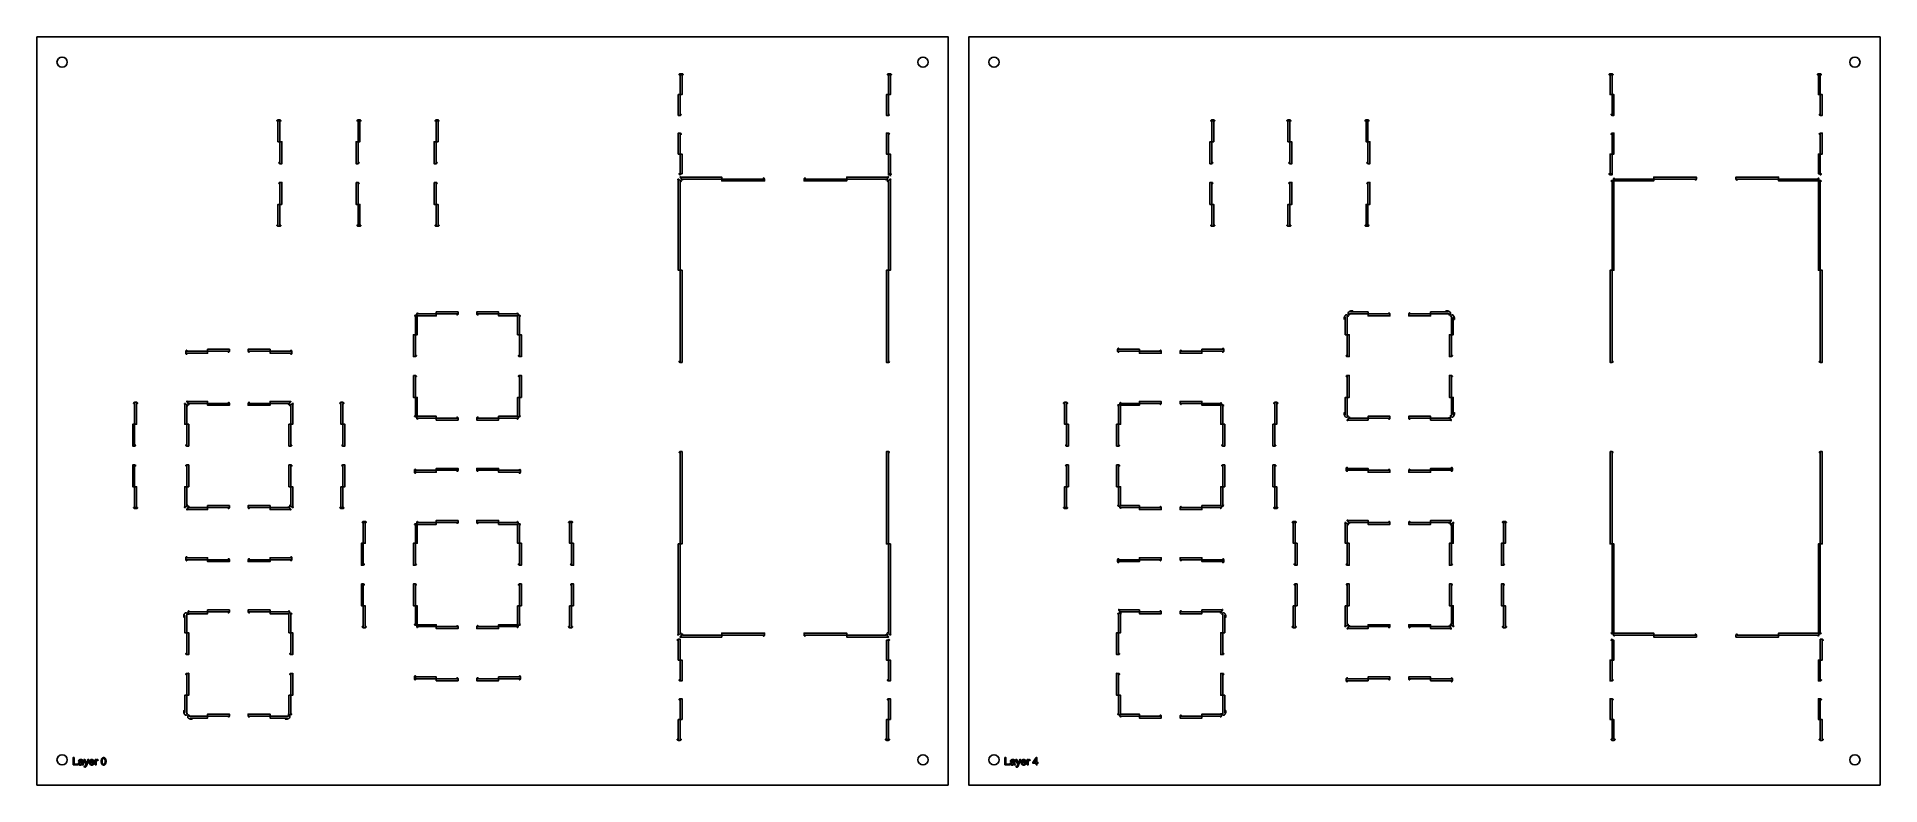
# Model space of a CAD drawing. Header units: metres. Extents: x -73 to 826, y -34 to 331.
import ezdxf

# ---------------------------------------------------------------- set-up
doc = ezdxf.new("R2010")
doc.units = ezdxf.units.M

msp = doc.modelspace()

# ---------------------------------------------------------------- linework, layer by layer
for points in [[(371.51, -33.64), (-73.11, -33.64), (-73.11, 330.98), (371.51, 330.98), (371.51, -33.64)], [(826.12, -33.64), (381.51, -33.64), (381.51, 330.98), (826.12, 330.98), (826.12, -33.64)], [(-58.3, 318.67), (-58.49, 319.63), (-59.03, 320.44), (-59.84, 320.98), (-60.8, 321.17), (-61.76, 320.98), (-62.57, 320.44), (-63.11, 319.63), (-63.3, 318.67), (-63.11, 317.71), (-62.57, 316.9), (-61.76, 316.36), (-60.8, 316.17), (-59.84, 316.36), (-59.03, 316.9), (-58.49, 317.71), (-58.3, 318.67)], [(361.7, 318.67), (361.51, 319.63), (360.97, 320.44), (360.16, 320.98), (359.2, 321.17), (358.24, 320.98), (357.43, 320.44), (356.89, 319.63), (356.7, 318.67), (356.89, 317.71), (357.43, 316.9), (358.24, 316.36), (359.2, 316.17), (360.16, 316.36), (360.97, 316.9), (361.51, 317.71), (361.7, 318.67)], [(396.32, 318.67), (396.13, 319.63), (395.58, 320.44), (394.77, 320.98), (393.82, 321.17), (392.86, 320.98), (392.05, 320.44), (391.51, 319.63), (391.32, 318.67), (391.51, 317.71), (392.05, 316.9), (392.86, 316.36), (393.82, 316.17), (394.77, 316.36), (395.58, 316.9), (396.13, 317.71), (396.32, 318.67)], [(816.32, 318.67), (816.13, 319.63), (815.58, 320.44), (814.77, 320.98), (813.82, 321.17), (812.86, 320.98), (812.05, 320.44), (811.51, 319.63), (811.32, 318.67), (811.51, 317.71), (812.05, 316.9), (812.86, 316.36), (813.82, 316.17), (814.77, 316.36), (815.58, 316.9), (816.13, 317.71), (816.32, 318.67)], [(240.22, 312.52), (240.72, 312.52), (242.17, 312.52), (242.17, 312.55), (242.17, 312.55), (242.16, 312.6), (242.16, 312.61), (242.13, 312.7), (242.13, 312.7), (242.09, 312.79), (242.08, 312.79), (242.02, 312.87), (242.02, 312.87), (241.95, 312.93), (241.94, 312.93), (241.85, 312.98), (241.85, 312.98), (241.76, 313.01), (241.75, 313.01), (241.7, 313.02), (241.7, 313.02), (241.65, 313.02), (240.74, 313.02), (240.69, 313.02), (240.69, 313.02), (240.64, 313.01), (240.64, 313.01), (240.54, 312.98), (240.54, 312.98), (240.46, 312.93), (240.45, 312.93), (240.38, 312.87), (240.38, 312.87), (240.31, 312.79), (240.31, 312.79), (240.26, 312.7), (240.26, 312.7), (240.23, 312.61), (240.23, 312.6), (240.23, 312.55), (240.23, 312.55), (240.22, 312.52)], [(240.74, 302.87), (241.65, 302.87), (241.66, 302.87), (241.67, 302.87), (241.67, 302.88), (241.67, 302.89), (241.67, 312.5), (241.67, 312.51), (241.67, 312.51), (241.66, 312.52), (241.65, 312.52), (240.74, 312.52), (240.73, 312.52), (240.73, 312.51), (240.72, 312.51), (240.72, 312.5), (240.72, 302.89), (240.72, 302.88), (240.73, 302.87), (240.73, 302.87), (240.74, 302.87)], [(341.82, 312.52), (342.32, 312.52), (343.77, 312.52), (343.77, 312.55), (343.77, 312.55), (343.76, 312.6), (343.76, 312.61), (343.73, 312.7), (343.73, 312.7), (343.69, 312.79), (343.68, 312.79), (343.62, 312.87), (343.62, 312.87), (343.55, 312.93), (343.54, 312.93), (343.45, 312.98), (343.45, 312.98), (343.36, 313.01), (343.35, 313.01), (343.3, 313.02), (343.3, 313.02), (343.25, 313.02), (342.34, 313.02), (342.29, 313.02), (342.29, 313.02), (342.24, 313.01), (342.24, 313.01), (342.14, 312.98), (342.14, 312.98), (342.06, 312.93), (342.05, 312.93), (341.98, 312.87), (341.98, 312.87), (341.91, 312.79), (341.91, 312.79), (341.86, 312.7), (341.86, 312.7), (341.83, 312.61), (341.83, 312.6), (341.83, 312.55), (341.83, 312.55), (341.82, 312.52)], [(342.34, 302.87), (343.25, 302.87), (343.26, 302.87), (343.27, 302.87), (343.27, 302.88), (343.27, 302.89), (343.27, 312.5), (343.27, 312.51), (343.27, 312.51), (343.26, 312.52), (343.25, 312.52), (342.34, 312.52), (342.33, 312.52), (342.33, 312.51), (342.32, 312.51), (342.32, 312.5), (342.32, 302.89), (342.32, 302.88), (342.33, 302.87), (342.33, 302.87), (342.34, 302.87)], [(693.89, 312.52), (695.34, 312.52), (695.84, 312.52), (695.83, 312.55), (695.83, 312.55), (695.83, 312.6), (695.83, 312.61), (695.8, 312.7), (695.8, 312.7), (695.75, 312.79), (695.75, 312.79), (695.69, 312.87), (695.68, 312.87), (695.61, 312.93), (695.6, 312.93), (695.52, 312.98), (695.52, 312.98), (695.42, 313.01), (695.42, 313.01), (695.37, 313.02), (695.37, 313.02), (695.32, 313.02), (694.41, 313.02), (694.36, 313.02), (694.36, 313.02), (694.31, 313.01), (694.3, 313.01), (694.21, 312.98), (694.21, 312.98), (694.12, 312.93), (694.11, 312.93), (694.04, 312.87), (694.04, 312.87), (693.98, 312.79), (693.97, 312.79), (693.93, 312.7), (693.93, 312.7), (693.9, 312.61), (693.9, 312.6), (693.89, 312.55), (693.89, 312.55), (693.89, 312.52)], [(695.34, 302.89), (695.34, 312.5), (695.34, 312.51), (695.33, 312.51), (695.33, 312.52), (695.32, 312.52), (694.41, 312.52), (694.4, 312.52), (694.39, 312.51), (694.39, 312.51), (694.39, 312.5), (694.39, 302.89), (694.39, 302.88), (694.39, 302.87), (694.4, 302.87), (694.41, 302.87), (695.32, 302.87), (695.33, 302.87), (695.33, 302.87), (695.34, 302.88), (695.34, 302.89)], [(795.49, 312.52), (796.94, 312.52), (797.44, 312.52), (797.43, 312.55), (797.43, 312.55), (797.43, 312.6), (797.43, 312.61), (797.4, 312.7), (797.4, 312.7), (797.35, 312.79), (797.35, 312.79), (797.29, 312.87), (797.28, 312.87), (797.21, 312.93), (797.2, 312.93), (797.12, 312.98), (797.12, 312.98), (797.02, 313.01), (797.02, 313.01), (796.97, 313.02), (796.97, 313.02), (796.92, 313.02), (796.01, 313.02), (795.96, 313.02), (795.96, 313.02), (795.91, 313.01), (795.9, 313.01), (795.81, 312.98), (795.81, 312.98), (795.72, 312.93), (795.71, 312.93), (795.64, 312.87), (795.64, 312.87), (795.58, 312.79), (795.57, 312.79), (795.53, 312.7), (795.53, 312.7), (795.5, 312.61), (795.5, 312.6), (795.49, 312.55), (795.49, 312.55), (795.49, 312.52)], [(796.94, 302.89), (796.94, 312.5), (796.94, 312.51), (796.93, 312.51), (796.93, 312.52), (796.92, 312.52), (796.01, 312.52), (796, 312.52), (795.99, 312.51), (795.99, 312.51), (795.99, 312.5), (795.99, 302.89), (795.99, 302.88), (795.99, 302.87), (796, 302.87), (796.01, 302.87), (796.92, 302.87), (796.93, 302.87), (796.93, 302.87), (796.94, 302.88), (796.94, 302.89)], [(241.22, 293.22), (240.74, 293.22), (240.73, 293.22), (240.73, 293.22), (240.72, 293.23), (240.72, 293.24), (240.72, 302.85), (240.72, 302.86), (240.72, 302.86), (240.71, 302.87), (240.7, 302.87), (239.79, 302.87), (239.78, 302.87), (239.78, 302.86), (239.77, 302.86), (239.77, 302.85), (239.77, 292.71), (239.77, 292.71), (239.81, 292.71), (239.81, 292.71), (239.85, 292.72), (239.85, 292.72), (240.73, 292.72), (240.83, 292.73), (240.83, 292.73), (241.01, 292.8), (241.01, 292.8), (241.15, 292.94), (241.15, 292.94), (241.22, 293.12), (241.22, 293.12), (241.22, 293.22)], [(342.82, 293.22), (342.34, 293.22), (342.33, 293.22), (342.33, 293.22), (342.32, 293.23), (342.32, 293.24), (342.32, 302.85), (342.32, 302.86), (342.32, 302.86), (342.31, 302.87), (342.3, 302.87), (341.39, 302.87), (341.38, 302.87), (341.38, 302.86), (341.37, 302.86), (341.37, 302.85), (341.37, 292.71), (341.37, 292.71), (341.41, 292.71), (341.41, 292.71), (341.45, 292.72), (341.45, 292.72), (342.33, 292.72), (342.43, 292.73), (342.43, 292.73), (342.61, 292.8), (342.61, 292.8), (342.75, 292.94), (342.75, 292.94), (342.82, 293.12), (342.82, 293.12), (342.82, 293.22), (342.82, 293.22)], [(696.29, 292.71), (696.29, 302.85), (696.29, 302.86), (696.28, 302.86), (696.28, 302.87), (696.27, 302.87), (695.36, 302.87), (695.35, 302.87), (695.34, 302.86), (695.34, 302.86), (695.34, 302.85), (695.34, 293.24), (695.34, 293.23), (695.33, 293.22), (695.33, 293.22), (695.32, 293.22), (694.84, 293.22), (694.84, 293.12), (694.84, 293.12), (694.91, 292.94), (694.91, 292.94), (695.05, 292.8), (695.05, 292.8), (695.23, 292.73), (695.23, 292.73), (695.33, 292.72), (696.21, 292.72), (696.21, 292.72), (696.25, 292.71), (696.25, 292.71), (696.29, 292.71), (696.29, 292.71)], [(797.89, 292.71), (797.89, 302.85), (797.89, 302.86), (797.88, 302.86), (797.88, 302.87), (797.87, 302.87), (796.96, 302.87), (796.95, 302.87), (796.94, 302.86), (796.94, 302.86), (796.94, 302.85), (796.94, 293.24), (796.94, 293.23), (796.93, 293.22), (796.93, 293.22), (796.92, 293.22), (796.44, 293.22), (796.44, 293.22), (796.44, 293.12), (796.44, 293.12), (796.51, 292.94), (796.51, 292.94), (796.65, 292.8), (796.65, 292.8), (796.83, 292.73), (796.83, 292.73), (796.93, 292.72), (797.81, 292.72), (797.81, 292.72), (797.85, 292.71), (797.85, 292.71), (797.89, 292.71), (797.89, 292.71)], [(44.01, 290.02), (45.95, 290.02), (45.95, 290.05), (45.95, 290.05), (45.95, 290.1), (45.94, 290.11), (45.92, 290.2), (45.92, 290.2), (45.87, 290.29), (45.87, 290.29), (45.8, 290.37), (45.8, 290.37), (45.73, 290.43), (45.72, 290.44), (45.64, 290.48), (45.64, 290.48), (45.54, 290.51), (45.53, 290.51), (45.49, 290.52), (45.49, 290.52), (45.44, 290.52), (44.52, 290.52), (44.48, 290.52), (44.48, 290.52), (44.43, 290.51), (44.42, 290.51), (44.33, 290.48), (44.33, 290.48), (44.24, 290.44), (44.23, 290.43), (44.16, 290.37), (44.16, 290.37), (44.09, 290.29), (44.09, 290.29), (44.04, 290.2), (44.04, 290.2), (44.02, 290.11), (44.01, 290.1), (44.01, 290.05), (44.01, 290.05), (44.01, 290.02)], [(45.46, 279.88), (45.46, 290), (45.46, 290.01), (45.45, 290.02), (45.44, 290.02), (45.44, 290.02), (44.52, 290.02), (44.52, 290.02), (44.51, 290.02), (44.51, 290.01), (44.5, 290), (44.5, 279.88), (44.51, 279.88), (44.51, 279.87), (44.52, 279.87), (44.52, 279.86), (45.44, 279.86), (45.44, 279.87), (45.45, 279.87), (45.46, 279.88), (45.46, 279.88)], [(83.06, 290.02), (85.01, 290.02), (85.01, 290.05), (85.01, 290.05), (85, 290.1), (85, 290.11), (84.97, 290.2), (84.97, 290.2), (84.92, 290.29), (84.92, 290.29), (84.86, 290.37), (84.86, 290.37), (84.78, 290.43), (84.77, 290.44), (84.69, 290.48), (84.69, 290.48), (84.59, 290.51), (84.59, 290.51), (84.54, 290.52), (84.54, 290.52), (84.49, 290.52), (83.58, 290.52), (83.53, 290.52), (83.53, 290.52), (83.48, 290.51), (83.47, 290.51), (83.38, 290.48), (83.38, 290.48), (83.29, 290.44), (83.29, 290.43), (83.21, 290.37), (83.21, 290.37), (83.15, 290.29), (83.14, 290.29), (83.1, 290.2), (83.1, 290.2), (83.07, 290.11), (83.07, 290.1), (83.06, 290.05), (83.06, 290.05), (83.06, 290.02)], [(83.58, 279.86), (84.49, 279.86), (84.5, 279.87), (84.5, 279.87), (84.51, 279.88), (84.51, 279.88), (84.51, 290), (84.51, 290.01), (84.5, 290.02), (84.5, 290.02), (84.49, 290.02), (83.58, 290.02), (83.57, 290.02), (83.56, 290.02), (83.56, 290.01), (83.56, 290), (83.56, 279.88), (83.56, 279.88), (83.56, 279.87), (83.57, 279.87), (83.58, 279.86)], [(121.16, 290.02), (123.11, 290.02), (123.11, 290.05), (123.11, 290.05), (123.1, 290.1), (123.1, 290.11), (123.07, 290.2), (123.07, 290.2), (123.02, 290.29), (123.02, 290.29), (122.96, 290.37), (122.96, 290.37), (122.88, 290.43), (122.87, 290.44), (122.79, 290.48), (122.79, 290.48), (122.69, 290.51), (122.69, 290.51), (122.64, 290.52), (122.64, 290.52), (122.59, 290.52), (121.68, 290.52), (121.63, 290.52), (121.63, 290.52), (121.58, 290.51), (121.57, 290.51), (121.48, 290.48), (121.48, 290.48), (121.39, 290.44), (121.39, 290.43), (121.31, 290.37), (121.31, 290.37), (121.25, 290.29), (121.24, 290.29), (121.2, 290.2), (121.2, 290.2), (121.17, 290.11), (121.17, 290.1), (121.16, 290.05), (121.16, 290.05), (121.16, 290.02)], [(121.68, 279.86), (122.59, 279.86), (122.6, 279.87), (122.6, 279.87), (122.61, 279.88), (122.61, 279.88), (122.61, 290), (122.61, 290.01), (122.6, 290.02), (122.6, 290.02), (122.59, 290.02), (121.68, 290.02), (121.67, 290.02), (121.66, 290.02), (121.66, 290.01), (121.66, 290), (121.66, 279.88), (121.66, 279.88), (121.66, 279.87), (121.67, 279.87), (121.68, 279.86)], [(499.57, 290.02), (501.52, 290.02), (501.52, 290.05), (501.52, 290.05), (501.51, 290.1), (501.51, 290.11), (501.48, 290.2), (501.48, 290.2), (501.44, 290.29), (501.43, 290.29), (501.37, 290.37), (501.37, 290.37), (501.3, 290.43), (501.29, 290.44), (501.2, 290.48), (501.2, 290.48), (501.11, 290.51), (501.1, 290.51), (501.05, 290.52), (501.05, 290.52), (501.01, 290.52), (500.09, 290.52), (500.04, 290.52), (500.04, 290.52), (500, 290.51), (499.99, 290.51), (499.89, 290.48), (499.89, 290.48), (499.81, 290.44), (499.8, 290.43), (499.73, 290.37), (499.73, 290.37), (499.66, 290.29), (499.66, 290.29), (499.61, 290.2), (499.61, 290.2), (499.58, 290.11), (499.58, 290.1), (499.58, 290.05), (499.58, 290.05), (499.57, 290.02)], [(500.09, 279.86), (501.01, 279.86), (501.01, 279.87), (501.02, 279.87), (501.02, 279.88), (501.03, 279.88), (501.03, 290), (501.02, 290.01), (501.02, 290.02), (501.01, 290.02), (501.01, 290.02), (500.09, 290.02), (500.08, 290.02), (500.08, 290.02), (500.07, 290.01), (500.07, 290), (500.07, 279.88), (500.07, 279.88), (500.08, 279.87), (500.08, 279.87), (500.09, 279.86)], [(536.72, 290.02), (538.67, 290.02), (538.67, 290.05), (538.67, 290.05), (538.66, 290.1), (538.66, 290.11), (538.63, 290.2), (538.63, 290.2), (538.59, 290.29), (538.58, 290.29), (538.52, 290.37), (538.52, 290.37), (538.44, 290.43), (538.44, 290.44), (538.35, 290.48), (538.35, 290.48), (538.26, 290.51), (538.25, 290.51), (538.2, 290.52), (538.2, 290.52), (538.15, 290.52), (537.24, 290.52), (537.19, 290.52), (537.19, 290.52), (537.14, 290.51), (537.14, 290.51), (537.04, 290.48), (537.04, 290.48), (536.95, 290.44), (536.95, 290.43), (536.87, 290.37), (536.87, 290.37), (536.81, 290.29), (536.81, 290.29), (536.76, 290.2), (536.76, 290.2), (536.73, 290.11), (536.73, 290.1), (536.72, 290.05), (536.72, 290.05), (536.72, 290.02)], [(537.22, 290), (537.22, 279.88), (537.22, 279.88), (537.23, 279.87), (537.23, 279.87), (537.24, 279.86), (538.15, 279.86), (538.16, 279.87), (538.17, 279.87), (538.17, 279.88), (538.17, 279.88), (538.17, 290), (538.17, 290.01), (538.17, 290.02), (538.16, 290.02), (538.15, 290.02), (537.24, 290.02), (537.23, 290.02), (537.23, 290.02), (537.22, 290.01), (537.22, 290)], [(574.82, 290.02), (576.77, 290.02), (576.77, 290.05), (576.77, 290.05), (576.76, 290.1), (576.76, 290.11), (576.73, 290.2), (576.73, 290.2), (576.69, 290.29), (576.68, 290.29), (576.62, 290.37), (576.62, 290.37), (576.54, 290.43), (576.54, 290.44), (576.45, 290.48), (576.45, 290.48), (576.36, 290.51), (576.35, 290.51), (576.3, 290.52), (576.3, 290.52), (576.25, 290.52), (575.34, 290.52), (575.29, 290.52), (575.29, 290.52), (575.24, 290.51), (575.24, 290.51), (575.14, 290.48), (575.14, 290.48), (575.05, 290.44), (575.05, 290.43), (574.97, 290.37), (574.97, 290.37), (574.91, 290.29), (574.91, 290.29), (574.86, 290.2), (574.86, 290.2), (574.83, 290.11), (574.83, 290.1), (574.82, 290.05), (574.82, 290.05), (574.82, 290.02)], [(575.32, 290), (575.32, 279.88), (575.32, 279.88), (575.33, 279.87), (575.33, 279.87), (575.34, 279.86), (576.25, 279.86), (576.26, 279.87), (576.27, 279.87), (576.27, 279.88), (576.27, 279.88), (576.27, 290), (576.27, 290.01), (576.27, 290.02), (576.26, 290.02), (576.25, 290.02), (575.34, 290.02), (575.33, 290.02), (575.33, 290.02), (575.32, 290.01), (575.32, 290)], [(46.41, 269.2), (46.41, 279.84), (46.41, 279.85), (46.4, 279.86), (46.4, 279.86), (46.39, 279.86), (45.48, 279.86), (45.47, 279.86), (45.46, 279.86), (45.46, 279.85), (45.46, 279.84), (45.46, 269.73), (45.45, 269.72), (45.45, 269.71), (45.44, 269.71), (45.43, 269.7), (44.95, 269.7), (44.95, 269.61), (44.95, 269.61), (45.03, 269.43), (45.03, 269.43), (45.17, 269.29), (45.17, 269.29), (45.35, 269.21), (45.35, 269.21), (45.44, 269.2), (46.33, 269.2), (46.33, 269.2), (46.37, 269.19), (46.37, 269.19), (46.41, 269.2), (46.41, 269.2)], [(82.6, 279.84), (82.6, 269.2), (82.6, 269.2), (82.64, 269.19), (82.64, 269.19), (82.68, 269.2), (82.68, 269.2), (83.57, 269.2), (83.67, 269.21), (83.67, 269.21), (83.85, 269.29), (83.85, 269.29), (83.98, 269.43), (83.98, 269.43), (84.06, 269.61), (84.06, 269.61), (84.06, 269.7), (83.58, 269.7), (83.57, 269.71), (83.56, 269.71), (83.56, 269.72), (83.56, 269.73), (83.56, 279.84), (83.56, 279.85), (83.55, 279.86), (83.54, 279.86), (83.54, 279.86), (82.62, 279.86), (82.62, 279.86), (82.61, 279.86), (82.61, 279.85), (82.6, 279.84)], [(120.7, 279.84), (120.7, 269.2), (120.7, 269.2), (120.74, 269.19), (120.74, 269.19), (120.78, 269.2), (120.78, 269.2), (121.67, 269.2), (121.77, 269.21), (121.77, 269.21), (121.95, 269.29), (121.95, 269.29), (122.08, 269.43), (122.08, 269.43), (122.16, 269.61), (122.16, 269.61), (122.16, 269.7), (121.68, 269.7), (121.67, 269.71), (121.66, 269.71), (121.66, 269.72), (121.66, 269.73), (121.66, 279.84), (121.66, 279.85), (121.65, 279.86), (121.64, 279.86), (121.64, 279.86), (120.72, 279.86), (120.72, 279.86), (120.71, 279.86), (120.71, 279.85), (120.7, 279.84)], [(239.79, 273.91), (240.7, 273.91), (240.71, 273.91), (240.72, 273.92), (240.72, 273.92), (240.72, 273.93), (240.72, 283.54), (240.72, 283.55), (240.73, 283.56), (240.73, 283.56), (240.74, 283.56), (241.22, 283.56), (241.22, 283.66), (241.22, 283.66), (241.15, 283.84), (241.15, 283.84), (241.01, 283.98), (241.01, 283.98), (240.83, 284.05), (240.83, 284.05), (240.73, 284.06), (239.85, 284.06), (239.85, 284.06), (239.81, 284.07), (239.81, 284.07), (239.77, 284.07), (239.77, 284.07), (239.77, 273.93), (239.77, 273.92), (239.78, 273.92), (239.78, 273.91), (239.79, 273.91)], [(341.39, 273.91), (342.3, 273.91), (342.31, 273.91), (342.32, 273.92), (342.32, 273.92), (342.32, 273.93), (342.32, 283.54), (342.32, 283.55), (342.33, 283.56), (342.33, 283.56), (342.34, 283.56), (342.82, 283.56), (342.82, 283.56), (342.82, 283.66), (342.82, 283.66), (342.75, 283.84), (342.75, 283.84), (342.61, 283.98), (342.61, 283.98), (342.43, 284.05), (342.43, 284.05), (342.33, 284.06), (341.45, 284.06), (341.45, 284.06), (341.41, 284.07), (341.41, 284.07), (341.37, 284.07), (341.37, 284.07), (341.37, 273.93), (341.37, 273.92), (341.38, 273.92), (341.38, 273.91), (341.39, 273.91)], [(500.58, 269.7), (500.09, 269.7), (500.09, 269.71), (500.08, 269.71), (500.07, 269.72), (500.07, 269.73), (500.07, 279.84), (500.07, 279.85), (500.07, 279.86), (500.06, 279.86), (500.05, 279.86), (499.14, 279.86), (499.13, 279.86), (499.13, 279.86), (499.12, 279.85), (499.12, 279.84), (499.12, 269.2), (499.12, 269.2), (499.16, 269.19), (499.16, 269.19), (499.2, 269.2), (499.2, 269.2), (500.08, 269.2), (500.18, 269.21), (500.18, 269.21), (500.36, 269.29), (500.36, 269.29), (500.5, 269.43), (500.5, 269.43), (500.58, 269.61), (500.58, 269.61), (500.58, 269.7)], [(538.17, 279.84), (538.17, 269.73), (538.17, 269.72), (538.17, 269.71), (538.16, 269.71), (538.15, 269.7), (537.67, 269.7), (537.67, 269.61), (537.67, 269.61), (537.74, 269.43), (537.74, 269.43), (537.88, 269.29), (537.88, 269.29), (538.06, 269.21), (538.06, 269.21), (538.16, 269.2), (539.05, 269.2), (539.05, 269.2), (539.09, 269.19), (539.09, 269.19), (539.13, 269.2), (539.13, 269.2), (539.13, 279.84), (539.12, 279.85), (539.12, 279.86), (539.11, 279.86), (539.11, 279.86), (538.19, 279.86), (538.18, 279.86), (538.18, 279.86), (538.17, 279.85), (538.17, 279.84)], [(576.27, 279.84), (576.27, 269.73), (576.27, 269.72), (576.27, 269.71), (576.26, 269.71), (576.25, 269.7), (575.77, 269.7), (575.77, 269.61), (575.77, 269.61), (575.84, 269.43), (575.84, 269.43), (575.98, 269.29), (575.98, 269.29), (576.16, 269.21), (576.16, 269.21), (576.26, 269.2), (577.15, 269.2), (577.15, 269.2), (577.19, 269.19), (577.19, 269.19), (577.23, 269.2), (577.23, 269.2), (577.23, 279.84), (577.22, 279.85), (577.22, 279.86), (577.21, 279.86), (577.21, 279.86), (576.29, 279.86), (576.28, 279.86), (576.28, 279.86), (576.27, 279.85), (576.27, 279.84)], [(695.36, 273.91), (696.27, 273.91), (696.28, 273.91), (696.28, 273.92), (696.29, 273.92), (696.29, 273.93), (696.29, 284.07), (696.29, 284.07), (696.25, 284.07), (696.25, 284.07), (696.21, 284.06), (696.21, 284.06), (695.33, 284.06), (695.23, 284.05), (695.23, 284.05), (695.05, 283.98), (695.05, 283.98), (694.91, 283.84), (694.91, 283.84), (694.84, 283.66), (694.84, 283.66), (694.84, 283.56), (695.32, 283.56), (695.33, 283.56), (695.33, 283.56), (695.34, 283.55), (695.34, 283.54), (695.34, 273.93), (695.34, 273.92), (695.34, 273.92), (695.35, 273.91), (695.36, 273.91)], [(796.96, 273.91), (797.87, 273.91), (797.88, 273.91), (797.88, 273.92), (797.89, 273.92), (797.89, 273.93), (797.89, 284.07), (797.89, 284.07), (797.85, 284.07), (797.85, 284.07), (797.81, 284.06), (797.81, 284.06), (796.93, 284.06), (796.83, 284.05), (796.83, 284.05), (796.65, 283.98), (796.65, 283.98), (796.51, 283.84), (796.51, 283.84), (796.44, 283.66), (796.44, 283.66), (796.44, 283.56), (796.44, 283.56), (796.92, 283.56), (796.93, 283.56), (796.93, 283.56), (796.94, 283.55), (796.94, 283.54), (796.94, 273.93), (796.94, 273.92), (796.94, 273.92), (796.95, 273.91), (796.96, 273.91)], [(240.72, 273.89), (240.72, 264.28), (240.72, 264.27), (240.73, 264.27), (240.73, 264.26), (240.74, 264.26), (241.65, 264.26), (241.66, 264.26), (241.67, 264.27), (241.67, 264.27), (241.67, 264.28), (241.67, 273.89), (241.67, 273.9), (241.67, 273.91), (241.66, 273.91), (241.65, 273.91), (240.74, 273.91), (240.73, 273.91), (240.73, 273.91), (240.72, 273.9), (240.72, 273.89)], [(342.32, 273.89), (342.32, 264.28), (342.32, 264.27), (342.33, 264.27), (342.33, 264.26), (342.34, 264.26), (343.25, 264.26), (343.26, 264.26), (343.27, 264.27), (343.27, 264.27), (343.27, 264.28), (343.27, 273.89), (343.27, 273.9), (343.27, 273.91), (343.26, 273.91), (343.25, 273.91), (342.34, 273.91), (342.33, 273.91), (342.33, 273.91), (342.32, 273.9), (342.32, 273.89)], [(694.39, 273.89), (694.39, 264.28), (694.39, 264.27), (694.39, 264.27), (694.4, 264.26), (694.41, 264.26), (695.32, 264.26), (695.33, 264.26), (695.33, 264.27), (695.34, 264.27), (695.34, 264.28), (695.34, 273.89), (695.34, 273.9), (695.33, 273.91), (695.33, 273.91), (695.32, 273.91), (694.41, 273.91), (694.4, 273.91), (694.39, 273.91), (694.39, 273.9), (694.39, 273.89)], [(796.01, 264.26), (796.92, 264.26), (796.93, 264.26), (796.93, 264.27), (796.94, 264.27), (796.94, 264.28), (796.94, 273.89), (796.94, 273.9), (796.93, 273.91), (796.93, 273.91), (796.92, 273.91), (796.01, 273.91), (796, 273.91), (795.99, 273.91), (795.99, 273.9), (795.99, 273.89), (795.99, 264.28), (795.99, 264.27), (795.99, 264.27), (796, 264.26), (796.01, 264.26)], [(239.58, 261.65), (239.58, 261.64), (239.77, 261.2), (239.77, 217.29), (239.77, 217.28), (239.78, 217.28), (239.78, 217.27), (239.79, 217.27), (240.7, 217.27), (240.71, 217.27), (240.72, 217.28), (240.72, 217.28), (240.72, 217.29), (240.72, 260.57), (241.22, 260.57), (241.21, 260.68), (241.21, 260.68), (241.11, 260.88), (241.11, 260.88), (240.93, 261.02), (240.93, 261.02), (240.82, 261.06), (240.79, 261.06), (240.79, 261.06), (240.28, 261.28), (240.28, 261.28), (240.28, 261.28), (240.23, 261.38), (240.19, 261.47), (240.19, 261.47), (240.05, 261.61), (240.05, 261.61), (239.87, 261.68), (239.87, 261.68), (239.67, 261.68), (239.67, 261.68), (239.58, 261.65), (239.58, 261.65)], [(240.72, 263.76), (240.72, 264.25), (240.72, 264.25), (240.72, 264.26), (240.72, 264.26), (240.71, 264.26), (240.22, 264.26), (240.23, 264.23), (240.23, 264.23), (240.23, 264.18), (240.23, 264.18), (240.26, 264.08), (240.26, 264.08), (240.31, 264), (240.31, 263.99), (240.38, 263.91), (240.38, 263.91), (240.45, 263.85), (240.46, 263.85), (240.54, 263.8), (240.54, 263.8), (240.64, 263.77), (240.64, 263.77), (240.69, 263.76), (240.69, 263.76), (240.72, 263.76)], [(241.87, 261.22), (241.87, 261.72), (241.87, 261.72), (261.02, 261.72), (261.03, 261.72), (261.04, 261.73), (261.04, 261.73), (261.04, 261.74), (261.04, 262.65), (261.04, 262.66), (261.04, 262.67), (261.03, 262.67), (261.02, 262.67), (241.24, 262.67), (240.8, 262.86), (240.8, 262.86), (240.8, 262.86), (240.76, 262.77), (240.76, 262.77), (240.76, 262.57), (240.76, 262.57), (240.83, 262.39), (240.83, 262.39), (240.97, 262.26), (240.97, 262.26), (241.06, 262.21), (241.17, 262.17), (241.17, 262.16), (241.17, 262.16), (241.38, 261.65), (241.38, 261.65), (241.39, 261.62), (241.41, 261.54), (241.41, 261.54), (241.5, 261.39), (241.5, 261.39), (241.63, 261.29), (241.63, 261.29), (241.79, 261.23), (241.79, 261.23), (241.87, 261.22)], [(281.36, 262.22), (281.36, 261.74), (281.36, 261.73), (281.36, 261.73), (281.35, 261.72), (281.34, 261.72), (261.06, 261.72), (261.05, 261.72), (261.05, 261.71), (261.04, 261.71), (261.04, 261.7), (261.04, 260.79), (261.04, 260.78), (261.05, 260.77), (261.05, 260.77), (261.06, 260.77), (281.36, 260.77), (281.87, 260.77), (281.87, 260.77), (281.87, 260.8), (281.87, 260.8), (281.86, 260.85), (281.86, 260.85), (281.86, 261.73), (281.85, 261.83), (281.85, 261.83), (281.78, 262.01), (281.78, 262.01), (281.64, 262.15), (281.64, 262.15), (281.46, 262.22), (281.46, 262.22), (281.36, 262.22), (281.36, 262.22)], [(321.98, 261.72), (301.7, 261.72), (301.69, 261.72), (301.69, 261.73), (301.68, 261.73), (301.68, 261.74), (301.68, 262.22), (301.68, 262.22), (301.59, 262.22), (301.59, 262.22), (301.41, 262.15), (301.41, 262.15), (301.27, 262.01), (301.27, 262.01), (301.19, 261.83), (301.19, 261.83), (301.18, 261.73), (301.18, 261.7), (301.18, 260.85), (301.18, 260.85), (301.17, 260.8), (301.17, 260.8), (301.18, 260.77), (301.18, 260.77), (301.68, 260.77), (321.98, 260.77), (321.99, 260.77), (322, 260.77), (322, 260.78), (322, 260.79), (322, 261.7), (322, 261.71), (322, 261.71), (321.99, 261.72), (321.98, 261.72)], [(342.25, 262.86), (342.25, 262.86), (341.8, 262.67), (322.02, 262.67), (322.01, 262.67), (322.01, 262.67), (322, 262.66), (322, 262.65), (322, 261.74), (322, 261.73), (322.01, 261.73), (322.01, 261.72), (322.02, 261.72), (341.17, 261.72), (341.17, 261.72), (341.17, 261.22), (341.25, 261.23), (341.25, 261.23), (341.42, 261.29), (341.42, 261.29), (341.55, 261.39), (341.55, 261.39), (341.64, 261.54), (341.64, 261.54), (341.66, 261.62), (341.66, 261.65), (341.66, 261.65), (341.88, 262.16), (341.88, 262.16), (341.88, 262.17), (341.99, 262.21), (342.07, 262.26), (342.07, 262.26), (342.21, 262.39), (342.21, 262.39), (342.28, 262.57), (342.28, 262.57), (342.28, 262.77), (342.28, 262.77), (342.25, 262.86), (342.25, 262.86)], [(341.82, 260.57), (342.32, 260.57), (342.32, 260.57), (342.32, 217.29), (342.32, 217.28), (342.33, 217.28), (342.33, 217.27), (342.34, 217.27), (343.25, 217.27), (343.26, 217.27), (343.27, 217.28), (343.27, 217.28), (343.27, 217.29), (343.27, 261.2), (343.46, 261.64), (343.46, 261.65), (343.46, 261.65), (343.37, 261.68), (343.37, 261.68), (343.18, 261.68), (343.18, 261.68), (343, 261.61), (343, 261.61), (342.86, 261.47), (342.86, 261.47), (342.81, 261.38), (342.77, 261.28), (342.77, 261.28), (342.77, 261.28), (342.25, 261.06), (342.25, 261.06), (342.23, 261.06), (342.14, 261.03), (342.14, 261.03), (342, 260.95), (342, 260.95), (341.89, 260.81), (341.89, 260.81), (341.83, 260.65), (341.83, 260.65), (341.82, 260.57)], [(343.77, 264.26), (342.33, 264.26), (342.33, 264.26), (342.33, 264.26), (342.32, 264.25), (342.32, 264.25), (342.32, 263.76), (342.32, 263.76), (342.34, 263.76), (343.25, 263.76), (343.3, 263.76), (343.3, 263.76), (343.35, 263.77), (343.36, 263.77), (343.45, 263.8), (343.45, 263.8), (343.54, 263.85), (343.55, 263.85), (343.62, 263.91), (343.62, 263.91), (343.68, 263.99), (343.69, 264), (343.73, 264.08), (343.73, 264.08), (343.76, 264.18), (343.76, 264.18), (343.77, 264.23), (343.77, 264.23), (343.77, 264.26)], [(343.32, 263.09), (343.32, 263.26), (343.32, 263.26), (343.32, 263.09)], [(695.34, 263.76), (695.34, 264.25), (695.34, 264.25), (695.33, 264.26), (695.33, 264.26), (695.33, 264.26), (693.89, 264.26), (693.89, 264.23), (693.89, 264.23), (693.9, 264.18), (693.9, 264.18), (693.93, 264.08), (693.93, 264.08), (693.97, 264), (693.98, 263.99), (694.04, 263.91), (694.04, 263.91), (694.11, 263.85), (694.12, 263.85), (694.21, 263.8), (694.21, 263.8), (694.3, 263.77), (694.31, 263.77), (694.36, 263.76), (694.36, 263.76), (694.41, 263.76), (695.32, 263.76), (695.34, 263.76), (695.34, 263.76)], [(694.88, 260.74), (695.26, 260.58), (695.34, 260.57), (695.34, 217.29), (695.34, 217.28), (695.34, 217.28), (695.35, 217.27), (695.36, 217.27), (696.27, 217.27), (696.28, 217.27), (696.28, 217.28), (696.29, 217.28), (696.29, 217.29), (696.29, 260.57), (696.37, 260.58), (696.43, 260.63), (696.48, 260.69), (696.49, 260.77), (696.49, 260.77), (715.64, 260.77), (715.65, 260.77), (715.65, 260.77), (715.66, 260.78), (715.66, 260.79), (715.66, 261.7), (715.66, 261.71), (715.65, 261.71), (715.65, 261.72), (715.64, 261.72), (696.49, 261.72), (696.49, 261.72), (696.48, 261.8), (696.32, 262.18), (696.21, 262.14), (696.21, 262.13), (696.08, 262), (696.08, 262), (696, 261.82), (696, 261.82), (695.99, 261.72), (695.99, 261.07), (695.99, 261.07), (695.99, 261.07), (695.99, 261.07), (695.99, 261.07), (695.34, 261.07), (695.24, 261.06), (695.24, 261.06), (695.06, 260.98), (695.06, 260.98), (694.92, 260.84), (694.92, 260.84), (694.88, 260.74)], [(736.48, 262.67), (735.98, 262.67), (715.68, 262.67), (715.67, 262.67), (715.66, 262.67), (715.66, 262.66), (715.66, 262.65), (715.66, 261.74), (715.66, 261.73), (715.66, 261.73), (715.67, 261.72), (715.68, 261.72), (735.96, 261.72), (735.97, 261.72), (735.97, 261.71), (735.98, 261.71), (735.98, 261.7), (735.98, 261.22), (735.98, 261.22), (736.07, 261.22), (736.07, 261.22), (736.25, 261.29), (736.25, 261.29), (736.39, 261.43), (736.39, 261.43), (736.47, 261.61), (736.47, 261.61), (736.48, 261.71), (736.48, 262.59), (736.48, 262.59), (736.49, 262.64), (736.49, 262.64), (736.48, 262.67), (736.48, 262.67)], [(776.62, 261.74), (776.62, 262.65), (776.62, 262.66), (776.61, 262.67), (776.61, 262.67), (776.6, 262.67), (756.3, 262.67), (755.79, 262.67), (755.79, 262.67), (755.79, 262.64), (755.79, 262.64), (755.8, 262.59), (755.8, 262.59), (755.8, 261.71), (755.81, 261.61), (755.81, 261.61), (755.88, 261.43), (755.88, 261.43), (756.02, 261.29), (756.02, 261.29), (756.2, 261.22), (756.2, 261.22), (756.3, 261.22), (756.3, 261.7), (756.3, 261.71), (756.3, 261.71), (756.31, 261.72), (756.32, 261.72), (776.6, 261.72), (776.61, 261.72), (776.61, 261.73), (776.62, 261.73), (776.62, 261.74)], [(795.96, 262.18), (795.8, 261.8), (795.79, 261.72), (795.79, 261.72), (776.64, 261.72), (776.63, 261.72), (776.62, 261.71), (776.62, 261.71), (776.62, 261.7), (776.62, 260.79), (776.62, 260.78), (776.62, 260.77), (776.63, 260.77), (776.64, 260.77), (795.79, 260.77), (795.79, 260.77), (795.8, 260.69), (795.84, 260.63), (795.91, 260.58), (795.99, 260.57), (795.99, 260.57), (795.99, 217.29), (795.99, 217.28), (795.99, 217.28), (796, 217.27), (796.01, 217.27), (796.92, 217.27), (796.93, 217.27), (796.93, 217.28), (796.94, 217.28), (796.94, 217.29), (796.94, 217.29), (796.94, 260.57), (797.01, 260.58), (797.4, 260.74), (797.4, 260.74), (797.35, 260.84), (797.35, 260.84), (797.21, 260.98), (797.21, 260.98), (797.03, 261.06), (797.03, 261.06), (796.94, 261.07), (796.29, 261.07), (796.28, 261.07), (796.28, 261.07), (796.28, 261.07), (796.28, 261.07), (796.28, 261.72), (796.27, 261.82), (796.27, 261.82), (796.2, 262), (796.2, 262), (796.06, 262.13), (796.06, 262.14), (795.96, 262.18), (795.96, 262.18)], [(797.44, 264.26), (796.95, 264.26), (796.94, 264.26), (796.94, 264.26), (796.94, 264.25), (796.94, 264.25), (796.94, 263.76), (796.97, 263.76), (796.97, 263.76), (797.02, 263.77), (797.02, 263.77), (797.12, 263.8), (797.12, 263.8), (797.2, 263.85), (797.21, 263.85), (797.28, 263.91), (797.29, 263.91), (797.35, 263.99), (797.35, 264), (797.4, 264.08), (797.4, 264.08), (797.43, 264.18), (797.43, 264.18), (797.43, 264.23), (797.43, 264.23), (797.44, 264.26)], [(44.95, 259.54), (45.43, 259.54), (45.44, 259.54), (45.45, 259.54), (45.45, 259.53), (45.46, 259.52), (45.46, 249.4), (45.46, 249.4), (45.46, 249.39), (45.47, 249.39), (45.48, 249.38), (46.39, 249.38), (46.4, 249.39), (46.4, 249.39), (46.41, 249.4), (46.41, 249.4), (46.41, 260.05), (46.41, 260.05), (46.37, 260.05), (46.37, 260.05), (46.33, 260.04), (46.33, 260.04), (45.44, 260.04), (45.35, 260.03), (45.35, 260.03), (45.17, 259.96), (45.17, 259.96), (45.03, 259.82), (45.03, 259.82), (44.95, 259.64), (44.95, 259.64), (44.95, 259.54)], [(82.6, 260.05), (82.6, 249.4), (82.61, 249.4), (82.61, 249.39), (82.62, 249.39), (82.62, 249.38), (83.54, 249.38), (83.54, 249.39), (83.55, 249.39), (83.56, 249.4), (83.56, 249.4), (83.56, 259.52), (83.56, 259.53), (83.56, 259.54), (83.57, 259.54), (83.58, 259.54), (84.06, 259.54), (84.06, 259.64), (84.06, 259.64), (83.98, 259.82), (83.98, 259.82), (83.85, 259.96), (83.85, 259.96), (83.67, 260.03), (83.67, 260.03), (83.57, 260.04), (82.68, 260.04), (82.68, 260.04), (82.64, 260.05), (82.64, 260.05), (82.6, 260.05), (82.6, 260.05)], [(120.7, 260.05), (120.7, 249.4), (120.71, 249.4), (120.71, 249.39), (120.72, 249.39), (120.72, 249.38), (121.64, 249.38), (121.64, 249.39), (121.65, 249.39), (121.66, 249.4), (121.66, 249.4), (121.66, 259.52), (121.66, 259.53), (121.66, 259.54), (121.67, 259.54), (121.68, 259.54), (122.16, 259.54), (122.16, 259.64), (122.16, 259.64), (122.08, 259.82), (122.08, 259.82), (121.95, 259.96), (121.95, 259.96), (121.77, 260.03), (121.77, 260.03), (121.67, 260.04), (120.78, 260.04), (120.78, 260.04), (120.74, 260.05), (120.74, 260.05), (120.7, 260.05), (120.7, 260.05)], [(499.14, 249.38), (500.05, 249.38), (500.06, 249.38), (500.07, 249.39), (500.07, 249.39), (500.07, 249.4), (500.07, 249.4), (500.07, 249.4), (500.07, 259.52), (500.07, 259.53), (500.08, 259.54), (500.09, 259.54), (500.09, 259.54), (500.58, 259.54), (500.58, 259.64), (500.58, 259.64), (500.5, 259.82), (500.5, 259.82), (500.36, 259.96), (500.36, 259.96), (500.18, 260.03), (500.18, 260.03), (500.08, 260.04), (499.2, 260.04), (499.2, 260.04), (499.16, 260.05), (499.16, 260.05), (499.12, 260.05), (499.12, 260.05), (499.12, 249.4), (499.12, 249.4), (499.13, 249.39), (499.13, 249.39), (499.14, 249.38)], [(537.67, 259.54), (538.15, 259.54), (538.16, 259.54), (538.17, 259.54), (538.17, 259.53), (538.17, 259.52), (538.17, 249.4), (538.17, 249.4), (538.18, 249.39), (538.18, 249.39), (538.19, 249.38), (539.11, 249.38), (539.11, 249.39), (539.12, 249.39), (539.12, 249.4), (539.13, 249.4), (539.13, 260.05), (539.13, 260.05), (539.09, 260.05), (539.09, 260.05), (539.05, 260.04), (539.05, 260.04), (538.16, 260.04), (538.06, 260.03), (538.06, 260.03), (537.88, 259.96), (537.88, 259.96), (537.74, 259.82), (537.74, 259.82), (537.67, 259.64), (537.67, 259.64), (537.67, 259.54)], [(575.77, 259.54), (576.25, 259.54), (576.26, 259.54), (576.27, 259.54), (576.27, 259.53), (576.27, 259.52), (576.27, 249.4), (576.27, 249.4), (576.28, 249.39), (576.28, 249.39), (576.29, 249.38), (577.21, 249.38), (577.21, 249.39), (577.22, 249.39), (577.22, 249.4), (577.23, 249.4), (577.23, 260.05), (577.23, 260.05), (577.19, 260.05), (577.19, 260.05), (577.15, 260.04), (577.15, 260.04), (576.26, 260.04), (576.16, 260.03), (576.16, 260.03), (575.98, 259.96), (575.98, 259.96), (575.84, 259.82), (575.84, 259.82), (575.77, 259.64), (575.77, 259.64), (575.77, 259.54)], [(45.95, 239.22), (45.44, 239.22), (45.44, 239.23), (45.45, 239.23), (45.46, 239.24), (45.46, 239.24), (45.46, 249.36), (45.46, 249.36), (45.46, 249.37), (45.45, 249.37), (45.45, 249.38), (45.44, 249.38), (45.44, 249.38), (44.52, 249.38), (44.52, 249.38), (44.51, 249.38), (44.51, 249.37), (44.5, 249.36), (44.5, 239.24), (44.51, 239.24), (44.51, 239.23), (44.52, 239.23), (44.52, 239.22), (44.01, 239.22), (44.01, 239.19), (44.01, 239.19), (44.01, 239.15), (44.02, 239.14), (44.04, 239.05), (44.04, 239.04), (44.09, 238.96), (44.09, 238.95), (44.16, 238.88), (44.16, 238.88), (44.23, 238.81), (44.24, 238.81), (44.33, 238.76), (44.33, 238.76), (44.42, 238.74), (44.43, 238.73), (44.48, 238.73), (44.48, 238.73), (44.52, 238.72), (45.44, 238.72), (45.49, 238.73), (45.49, 238.73), (45.53, 238.73), (45.54, 238.74), (45.64, 238.76), (45.64, 238.76), (45.72, 238.81), (45.73, 238.81), (45.8, 238.88), (45.8, 238.88), (45.87, 238.95), (45.87, 238.96), (45.92, 239.04), (45.92, 239.05), (45.94, 239.14), (45.95, 239.15), (45.95, 239.19), (45.95, 239.19), (45.95, 239.22)], [(85.01, 239.22), (84.49, 239.22), (84.5, 239.23), (84.5, 239.23), (84.51, 239.24), (84.51, 239.24), (84.51, 249.36), (84.51, 249.37), (84.5, 249.38), (84.5, 249.38), (84.49, 249.38), (83.58, 249.38), (83.57, 249.38), (83.56, 249.38), (83.56, 249.37), (83.56, 249.36), (83.56, 239.24), (83.56, 239.24), (83.56, 239.23), (83.57, 239.23), (83.58, 239.22), (83.06, 239.22), (83.06, 239.19), (83.06, 239.19), (83.07, 239.15), (83.07, 239.14), (83.1, 239.05), (83.1, 239.04), (83.14, 238.96), (83.15, 238.95), (83.21, 238.88), (83.21, 238.88), (83.29, 238.81), (83.29, 238.81), (83.38, 238.76), (83.38, 238.76), (83.47, 238.74), (83.48, 238.73), (83.53, 238.73), (83.53, 238.73), (83.58, 238.72), (84.49, 238.72), (84.54, 238.73), (84.54, 238.73), (84.59, 238.73), (84.59, 238.74), (84.69, 238.76), (84.69, 238.76), (84.77, 238.81), (84.78, 238.81), (84.86, 238.88), (84.86, 238.88), (84.92, 238.95), (84.92, 238.96), (84.97, 239.04), (84.97, 239.05), (85, 239.14), (85, 239.15), (85.01, 239.19), (85.01, 239.19), (85.01, 239.22)], [(123.11, 239.22), (122.59, 239.22), (122.6, 239.23), (122.6, 239.23), (122.61, 239.24), (122.61, 239.24), (122.61, 249.36), (122.61, 249.37), (122.6, 249.38), (122.6, 249.38), (122.59, 249.38), (121.68, 249.38), (121.67, 249.38), (121.66, 249.38), (121.66, 249.37), (121.66, 249.36), (121.66, 239.24), (121.66, 239.24), (121.66, 239.23), (121.67, 239.23), (121.68, 239.22), (121.16, 239.22), (121.16, 239.19), (121.16, 239.19), (121.17, 239.15), (121.17, 239.14), (121.2, 239.05), (121.2, 239.04), (121.24, 238.96), (121.25, 238.95), (121.31, 238.88), (121.31, 238.88), (121.39, 238.81), (121.39, 238.81), (121.48, 238.76), (121.48, 238.76), (121.57, 238.74), (121.58, 238.73), (121.63, 238.73), (121.63, 238.73), (121.68, 238.72), (122.59, 238.72), (122.64, 238.73), (122.64, 238.73), (122.69, 238.73), (122.69, 238.74), (122.79, 238.76), (122.79, 238.76), (122.87, 238.81), (122.88, 238.81), (122.96, 238.88), (122.96, 238.88), (123.02, 238.95), (123.02, 238.96), (123.07, 239.04), (123.07, 239.05), (123.1, 239.14), (123.1, 239.15), (123.11, 239.19), (123.11, 239.19), (123.11, 239.22)], [(501.52, 239.22), (501.01, 239.22), (501.01, 239.23), (501.02, 239.23), (501.02, 239.24), (501.03, 239.24), (501.03, 249.36), (501.02, 249.37), (501.02, 249.38), (501.01, 249.38), (501.01, 249.38), (500.09, 249.38), (500.09, 249.38), (500.08, 249.38), (500.07, 249.37), (500.07, 249.37), (500.07, 249.36), (500.07, 249.36), (500.07, 239.24), (500.07, 239.24), (500.08, 239.23), (500.08, 239.23), (500.09, 239.22), (499.57, 239.22), (499.58, 239.19), (499.58, 239.19), (499.58, 239.15), (499.58, 239.14), (499.61, 239.05), (499.61, 239.04), (499.66, 238.96), (499.66, 238.95), (499.73, 238.88), (499.73, 238.88), (499.8, 238.81), (499.81, 238.81), (499.89, 238.76), (499.89, 238.76), (499.99, 238.74), (500, 238.73), (500.04, 238.73), (500.04, 238.73), (500.09, 238.72), (501.01, 238.72), (501.05, 238.73), (501.05, 238.73), (501.1, 238.73), (501.11, 238.74), (501.2, 238.76), (501.2, 238.76), (501.29, 238.81), (501.3, 238.81), (501.37, 238.88), (501.37, 238.88), (501.43, 238.95), (501.44, 238.96), (501.48, 239.04), (501.48, 239.05), (501.51, 239.14), (501.51, 239.15), (501.52, 239.19), (501.52, 239.19), (501.52, 239.22)], [(538.67, 239.22), (538.15, 239.22), (538.16, 239.23), (538.17, 239.23), (538.17, 239.24), (538.17, 239.24), (538.17, 249.36), (538.17, 249.37), (538.17, 249.38), (538.16, 249.38), (538.15, 249.38), (537.24, 249.38), (537.23, 249.38), (537.23, 249.38), (537.22, 249.37), (537.22, 249.36), (537.22, 239.24), (537.22, 239.24), (537.23, 239.23), (537.23, 239.23), (537.24, 239.22), (536.72, 239.22), (536.72, 239.19), (536.72, 239.19), (536.73, 239.15), (536.73, 239.14), (536.76, 239.05), (536.76, 239.04), (536.81, 238.96), (536.81, 238.95), (536.87, 238.88), (536.87, 238.88), (536.95, 238.81), (536.95, 238.81), (537.04, 238.76), (537.04, 238.76), (537.14, 238.74), (537.14, 238.73), (537.19, 238.73), (537.19, 238.73), (537.24, 238.72), (538.15, 238.72), (538.2, 238.73), (538.2, 238.73), (538.25, 238.73), (538.26, 238.74), (538.35, 238.76), (538.35, 238.76), (538.44, 238.81), (538.44, 238.81), (538.52, 238.88), (538.52, 238.88), (538.58, 238.95), (538.59, 238.96), (538.63, 239.04), (538.63, 239.05), (538.66, 239.14), (538.66, 239.15), (538.67, 239.19), (538.67, 239.19), (538.67, 239.22)], [(576.77, 239.22), (576.25, 239.22), (576.26, 239.23), (576.27, 239.23), (576.27, 239.24), (576.27, 239.24), (576.27, 249.36), (576.27, 249.37), (576.27, 249.38), (576.26, 249.38), (576.25, 249.38), (575.34, 249.38), (575.33, 249.38), (575.33, 249.38), (575.32, 249.37), (575.32, 249.36), (575.32, 239.24), (575.32, 239.24), (575.33, 239.23), (575.33, 239.23), (575.34, 239.22), (574.82, 239.22), (574.82, 239.19), (574.82, 239.19), (574.83, 239.15), (574.83, 239.14), (574.86, 239.05), (574.86, 239.04), (574.91, 238.96), (574.91, 238.95), (574.97, 238.88), (574.97, 238.88), (575.05, 238.81), (575.05, 238.81), (575.14, 238.76), (575.14, 238.76), (575.24, 238.74), (575.24, 238.73), (575.29, 238.73), (575.29, 238.73), (575.34, 238.72), (576.25, 238.72), (576.3, 238.73), (576.3, 238.73), (576.35, 238.73), (576.36, 238.74), (576.45, 238.76), (576.45, 238.76), (576.54, 238.81), (576.54, 238.81), (576.62, 238.88), (576.62, 238.88), (576.68, 238.95), (576.69, 238.96), (576.73, 239.04), (576.73, 239.05), (576.76, 239.14), (576.76, 239.15), (576.77, 239.19), (576.77, 239.19), (576.77, 239.22)], [(240.72, 217.25), (240.72, 217.25), (240.72, 172.84), (240.72, 172.83), (240.72, 172.83), (240.71, 172.82), (240.7, 172.82), (240.22, 172.82), (240.22, 172.72), (240.22, 172.72), (240.29, 172.54), (240.29, 172.54), (240.43, 172.41), (240.43, 172.41), (240.61, 172.33), (240.61, 172.33), (240.71, 172.32), (241.6, 172.32), (241.6, 172.32), (241.64, 172.31), (241.64, 172.31), (241.67, 172.31), (241.67, 172.31), (241.67, 217.25), (241.67, 217.26), (241.67, 217.26), (241.66, 217.27), (241.65, 217.27), (240.74, 217.27), (240.73, 217.27), (240.73, 217.26), (240.72, 217.26), (240.72, 217.25)], [(342.82, 172.82), (342.34, 172.82), (342.33, 172.82), (342.33, 172.83), (342.32, 172.83), (342.32, 172.84), (342.32, 217.25), (342.32, 217.26), (342.32, 217.26), (342.31, 217.27), (342.3, 217.27), (341.39, 217.27), (341.38, 217.27), (341.38, 217.26), (341.37, 217.26), (341.37, 217.25), (341.37, 172.82), (341.37, 172.31), (341.37, 172.31), (341.41, 172.31), (341.41, 172.31), (341.45, 172.32), (341.45, 172.32), (342.33, 172.32), (342.43, 172.33), (342.43, 172.33), (342.61, 172.41), (342.61, 172.41), (342.75, 172.54), (342.75, 172.54), (342.82, 172.72), (342.82, 172.72), (342.82, 172.82)], [(694.39, 217.25), (694.39, 172.82), (694.39, 172.31), (694.39, 172.31), (694.42, 172.31), (694.42, 172.31), (694.46, 172.32), (694.46, 172.32), (695.35, 172.32), (695.45, 172.33), (695.45, 172.33), (695.63, 172.41), (695.63, 172.41), (695.77, 172.54), (695.77, 172.54), (695.84, 172.72), (695.84, 172.72), (695.84, 172.82), (695.36, 172.82), (695.35, 172.82), (695.34, 172.83), (695.34, 172.83), (695.34, 172.84), (695.34, 217.25), (695.34, 217.26), (695.33, 217.26), (695.33, 217.27), (695.32, 217.27), (694.41, 217.27), (694.4, 217.27), (694.39, 217.26), (694.39, 217.26), (694.39, 217.25)], [(797.89, 172.31), (797.89, 172.82), (797.89, 217.25), (797.89, 217.26), (797.88, 217.26), (797.88, 217.27), (797.87, 217.27), (796.96, 217.27), (796.95, 217.27), (796.94, 217.26), (796.94, 217.26), (796.94, 217.25), (796.94, 172.84), (796.94, 172.83), (796.93, 172.83), (796.93, 172.82), (796.92, 172.82), (796.44, 172.82), (796.44, 172.72), (796.44, 172.72), (796.51, 172.54), (796.51, 172.54), (796.65, 172.41), (796.65, 172.41), (796.83, 172.33), (796.83, 172.33), (796.93, 172.32), (797.81, 172.32), (797.81, 172.32), (797.85, 172.31), (797.85, 172.31), (797.89, 172.31), (797.89, 172.31)], [(111.08, 194.99), (111.46, 194.83), (111.54, 194.82), (111.54, 194.82), (111.54, 185.83), (111.54, 185.82), (111.55, 185.82), (111.55, 185.81), (111.56, 185.81), (112.47, 185.81), (112.48, 185.81), (112.49, 185.82), (112.49, 185.82), (112.49, 185.83), (112.49, 194.82), (112.49, 194.82), (112.57, 194.83), (112.63, 194.88), (112.68, 194.94), (112.69, 195.02), (121.68, 195.02), (121.69, 195.02), (121.69, 195.02), (121.7, 195.03), (121.7, 195.04), (121.7, 195.95), (121.7, 195.96), (121.69, 195.96), (121.69, 195.97), (121.68, 195.97), (112.69, 195.97), (112.68, 196.05), (112.52, 196.43), (112.52, 196.43), (112.42, 196.38), (112.42, 196.38), (112.28, 196.25), (112.28, 196.25), (112.2, 196.07), (112.2, 196.07), (112.19, 195.97), (112.19, 195.32), (112.19, 195.32), (112.19, 195.32), (112.19, 195.32), (112.19, 195.32), (111.54, 195.32), (111.44, 195.31), (111.44, 195.31), (111.26, 195.23), (111.26, 195.23), (111.12, 195.09), (111.12, 195.09), (111.08, 194.99)], [(132.37, 196.92), (121.72, 196.92), (121.71, 196.92), (121.71, 196.92), (121.7, 196.91), (121.7, 196.9), (121.7, 195.99), (121.7, 195.98), (121.71, 195.98), (121.71, 195.97), (121.72, 195.97), (131.84, 195.97), (131.85, 195.97), (131.85, 195.96), (131.86, 195.96), (131.86, 195.95), (131.86, 195.47), (131.96, 195.47), (131.96, 195.47), (132.14, 195.54), (132.14, 195.54), (132.27, 195.68), (132.27, 195.68), (132.35, 195.86), (132.35, 195.86), (132.36, 195.96), (132.36, 195.99), (132.36, 196.84), (132.36, 196.84), (132.37, 196.89), (132.37, 196.89), (132.37, 196.92), (132.37, 196.92)], [(152.18, 195.99), (152.18, 195.99), (152.18, 196.9), (152.18, 196.91), (152.17, 196.92), (152.17, 196.92), (152.16, 196.92), (141.51, 196.92), (141.51, 196.92), (141.51, 196.89), (141.51, 196.89), (141.52, 196.84), (141.52, 196.84), (141.52, 195.99), (141.52, 195.96), (141.53, 195.86), (141.53, 195.86), (141.6, 195.68), (141.6, 195.68), (141.74, 195.54), (141.74, 195.54), (141.92, 195.47), (141.92, 195.47), (142.02, 195.47), (142.02, 195.95), (142.02, 195.96), (142.03, 195.96), (142.03, 195.97), (142.04, 195.97), (152.16, 195.97), (152.17, 195.97), (152.17, 195.98), (152.18, 195.98), (152.18, 195.99)], [(161.36, 196.43), (161.2, 196.05), (161.19, 195.97), (152.2, 195.97), (152.19, 195.97), (152.19, 195.96), (152.18, 195.96), (152.18, 195.95), (152.18, 195.04), (152.18, 195.03), (152.19, 195.02), (152.19, 195.02), (152.2, 195.02), (161.19, 195.02), (161.2, 194.94), (161.25, 194.88), (161.31, 194.83), (161.39, 194.82), (161.39, 185.83), (161.39, 185.82), (161.39, 185.82), (161.4, 185.81), (161.41, 185.81), (162.32, 185.81), (162.33, 185.81), (162.33, 185.82), (162.34, 185.82), (162.34, 185.83), (162.34, 185.83), (162.34, 194.82), (162.42, 194.83), (162.8, 194.99), (162.75, 195.09), (162.75, 195.09), (162.62, 195.23), (162.62, 195.23), (162.44, 195.31), (162.44, 195.31), (162.34, 195.32), (161.69, 195.32), (161.69, 195.32), (161.69, 195.32), (161.69, 195.32), (161.69, 195.32), (161.69, 195.97), (161.68, 196.07), (161.68, 196.07), (161.6, 196.25), (161.6, 196.25), (161.46, 196.38), (161.46, 196.38), (161.36, 196.43)], [(564.7, 193.27), (564.71, 193.28), (564.71, 193.28), (564.73, 193.33), (564.73, 193.33), (564.76, 193.39), (564.76, 193.39), (564.79, 193.45), (564.79, 193.45), (564.82, 193.5), (564.82, 193.5), (564.85, 193.56), (564.85, 193.56), (564.88, 193.62), (564.88, 193.62), (564.91, 193.67), (564.91, 193.67), (564.94, 193.73), (564.94, 193.73), (564.97, 193.79), (564.97, 193.79), (564.99, 193.84), (564.99, 193.84), (565.02, 193.9), (565.02, 193.9), (565.05, 193.96), (565.05, 193.96), (565.08, 194.01), (565.08, 194.01), (565.11, 194.07), (565.11, 194.07), (565.14, 194.13), (565.14, 194.13), (565.17, 194.18), (565.17, 194.18), (565.2, 194.24), (565.2, 194.24), (565.2, 194.24), (565.2, 185.83), (565.2, 185.82), (565.21, 185.82), (565.22, 185.81), (565.22, 185.81), (566.14, 185.81), (566.14, 185.81), (566.15, 185.82), (566.15, 185.82), (566.16, 185.83), (566.16, 194.82), (566.65, 194.82), (566.65, 194.9), (566.65, 194.9), (566.59, 195.06), (566.59, 195.06), (566.48, 195.19), (566.48, 195.19), (566.33, 195.28), (566.33, 195.28), (566.25, 195.31), (566.22, 195.31), (566.22, 195.31), (565.81, 195.48), (565.73, 195.51), (565.73, 195.51), (565.54, 195.51), (565.54, 195.51), (565.41, 195.47), (565.26, 195.24), (565.26, 195.24), (565.17, 195.23), (565.16, 195.21), (565.16, 195.21), (565.12, 195.15), (565.12, 195.15), (565.09, 195.1), (565.09, 195.1), (565.06, 195.04), (565.06, 195.04), (565.03, 194.98), (565.03, 194.98), (565, 194.93), (565, 194.93), (564.97, 194.87), (564.97, 194.87), (564.94, 194.81), (564.94, 194.81), (564.91, 194.76), (564.91, 194.76), (564.88, 194.7), (564.88, 194.7), (564.85, 194.64), (564.85, 194.64), (564.82, 194.59), (564.82, 194.59), (564.79, 194.53), (564.79, 194.53), (564.76, 194.48), (564.72, 194.36), (564.72, 194.36), (564.7, 194.24), (564.7, 193.27)], [(567.31, 195.47), (567.31, 195.97), (576.3, 195.97), (576.3, 195.97), (576.31, 195.98), (576.31, 195.98), (576.32, 195.99), (576.32, 195.99), (576.32, 196.9), (576.31, 196.91), (576.31, 196.92), (576.3, 196.92), (576.3, 196.92), (567.88, 196.92), (567.91, 196.94), (567.91, 196.94), (567.97, 196.97), (567.97, 196.97), (568.03, 197), (568.03, 197), (568.08, 197.03), (568.08, 197.03), (568.14, 197.06), (568.14, 197.06), (568.2, 197.09), (568.2, 197.09), (568.25, 197.12), (568.25, 197.12), (568.31, 197.14), (568.31, 197.14), (568.37, 197.17), (568.37, 197.17), (568.42, 197.2), (568.42, 197.2), (568.48, 197.23), (568.48, 197.23), (568.54, 197.26), (568.54, 197.26), (568.59, 197.29), (568.59, 197.29), (568.65, 197.32), (568.65, 197.32), (568.71, 197.35), (568.71, 197.35), (568.76, 197.38), (568.76, 197.38), (568.82, 197.4), (568.82, 197.4), (568.85, 197.42), (567.88, 197.42), (567.76, 197.41), (567.76, 197.41), (567.65, 197.36), (567.62, 197.35), (567.62, 197.35), (567.57, 197.32), (567.57, 197.32), (567.51, 197.29), (567.51, 197.29), (567.45, 197.26), (567.45, 197.26), (567.4, 197.23), (567.4, 197.23), (567.34, 197.2), (567.34, 197.2), (567.28, 197.17), (567.28, 197.17), (567.23, 197.14), (567.23, 197.14), (567.17, 197.11), (567.17, 197.11), (567.11, 197.08), (567.11, 197.08), (567.06, 197.05), (567.06, 197.05), (567, 197.02), (567, 197.02), (566.94, 196.98), (566.94, 196.98), (566.9, 196.96), (566.88, 196.87), (566.88, 196.87), (566.66, 196.71), (566.61, 196.58), (566.61, 196.58), (566.62, 196.4), (566.62, 196.4), (566.64, 196.31), (566.81, 195.9), (566.81, 195.9), (566.82, 195.87), (566.85, 195.76), (566.85, 195.76), (566.99, 195.58), (566.99, 195.58), (567.2, 195.48), (567.2, 195.48), (567.31, 195.47)], [(586.48, 196.47), (586.48, 195.99), (586.47, 195.98), (586.47, 195.98), (586.46, 195.97), (586.45, 195.97), (576.34, 195.97), (576.33, 195.97), (576.32, 195.96), (576.32, 195.96), (576.32, 195.95), (576.32, 195.04), (576.32, 195.03), (576.32, 195.02), (576.33, 195.02), (576.34, 195.02), (586.48, 195.02), (586.98, 195.02), (586.98, 195.02), (586.99, 195.05), (586.99, 195.05), (586.97, 195.1), (586.97, 195.1), (586.97, 195.98), (586.96, 196.08), (586.96, 196.08), (586.89, 196.26), (586.89, 196.26), (586.75, 196.4), (586.75, 196.4), (586.57, 196.47), (586.57, 196.47), (586.48, 196.47)], [(606.78, 195.97), (606.78, 195.97), (596.66, 195.97), (596.65, 195.97), (596.64, 195.98), (596.64, 195.98), (596.64, 195.99), (596.64, 196.47), (596.54, 196.47), (596.54, 196.47), (596.36, 196.4), (596.36, 196.4), (596.22, 196.26), (596.22, 196.26), (596.15, 196.08), (596.15, 196.08), (596.14, 195.98), (596.14, 195.95), (596.14, 195.1), (596.14, 195.1), (596.13, 195.05), (596.13, 195.05), (596.13, 195.02), (596.13, 195.02), (596.64, 195.02), (606.78, 195.02), (606.78, 195.02), (606.79, 195.02), (606.79, 195.03), (606.8, 195.04), (606.8, 195.95), (606.79, 195.96), (606.79, 195.96), (606.78, 195.97), (606.78, 195.97)], [(614.26, 197.42), (614.26, 197.42), (614.26, 197.42), (614.32, 197.39), (614.32, 197.39), (614.37, 197.36), (614.37, 197.36), (614.43, 197.33), (614.43, 197.33), (614.49, 197.3), (614.49, 197.3), (614.55, 197.28), (614.55, 197.28), (614.6, 197.25), (614.6, 197.25), (614.66, 197.22), (614.66, 197.22), (614.72, 197.19), (614.72, 197.19), (614.77, 197.16), (614.77, 197.16), (614.83, 197.13), (614.83, 197.13), (614.89, 197.1), (614.89, 197.1), (614.94, 197.07), (614.94, 197.07), (615, 197.04), (615, 197.04), (615.06, 197.01), (615.06, 197.01), (615.11, 196.98), (615.11, 196.98), (615.17, 196.95), (615.17, 196.95), (615.23, 196.92), (615.23, 196.92), (615.23, 196.92), (606.82, 196.92), (606.81, 196.92), (606.8, 196.92), (606.8, 196.91), (606.8, 196.9), (606.8, 195.99), (606.8, 195.98), (606.8, 195.98), (606.81, 195.97), (606.82, 195.97), (615.8, 195.97), (615.8, 195.47), (615.92, 195.48), (615.92, 195.48), (616.12, 195.58), (616.12, 195.58), (616.26, 195.76), (616.26, 195.76), (616.29, 195.87), (616.3, 195.9), (616.3, 195.9), (616.47, 196.31), (616.5, 196.4), (616.5, 196.4), (616.5, 196.58), (616.5, 196.58), (616.45, 196.71), (616.23, 196.87), (616.23, 196.87), (616.22, 196.96), (616.19, 196.97), (616.19, 196.97), (616.14, 197), (616.14, 197), (616.08, 197.03), (616.08, 197.03), (616.03, 197.06), (616.02, 197.06), (615.97, 197.09), (615.97, 197.09), (615.91, 197.12), (615.91, 197.12), (615.86, 197.15), (615.86, 197.15), (615.8, 197.18), (615.8, 197.18), (615.74, 197.21), (615.74, 197.21), (615.69, 197.25), (615.68, 197.25), (615.63, 197.28), (615.63, 197.28), (615.57, 197.31), (615.57, 197.31), (615.51, 197.34), (615.51, 197.34), (615.46, 197.36), (615.35, 197.41), (615.35, 197.41), (615.23, 197.42), (614.26, 197.42)], [(616.46, 194.82), (616.96, 194.82), (616.96, 185.83), (616.96, 185.82), (616.96, 185.82), (616.97, 185.81), (616.98, 185.81), (617.89, 185.81), (617.9, 185.81), (617.9, 185.82), (617.91, 185.82), (617.91, 185.83), (617.91, 194.24), (617.92, 194.21), (617.92, 194.21), (617.95, 194.16), (617.95, 194.16), (617.98, 194.1), (617.98, 194.1), (618.01, 194.04), (618.01, 194.04), (618.04, 193.99), (618.04, 193.99), (618.07, 193.93), (618.07, 193.93), (618.1, 193.87), (618.1, 193.87), (618.13, 193.82), (618.13, 193.82), (618.16, 193.76), (618.16, 193.76), (618.19, 193.7), (618.19, 193.7), (618.22, 193.65), (618.22, 193.65), (618.25, 193.59), (618.25, 193.59), (618.28, 193.53), (618.28, 193.53), (618.3, 193.48), (618.3, 193.48), (618.33, 193.42), (618.33, 193.42), (618.36, 193.36), (618.36, 193.36), (618.39, 193.3), (618.39, 193.3), (618.41, 193.27), (618.41, 194.24), (618.39, 194.36), (618.39, 194.36), (618.35, 194.48), (618.34, 194.5), (618.34, 194.5), (618.31, 194.56), (618.31, 194.56), (618.28, 194.62), (618.28, 194.62), (618.25, 194.67), (618.25, 194.67), (618.22, 194.73), (618.21, 194.73), (618.18, 194.79), (618.18, 194.79), (618.15, 194.84), (618.15, 194.84), (618.12, 194.9), (618.12, 194.9), (618.09, 194.96), (618.09, 194.96), (618.06, 195.01), (618.06, 195.01), (618.03, 195.07), (618.03, 195.07), (618, 195.13), (618, 195.13), (617.97, 195.18), (617.97, 195.18), (617.94, 195.23), (617.86, 195.24), (617.85, 195.24), (617.7, 195.47), (617.57, 195.51), (617.57, 195.51), (617.38, 195.51), (617.38, 195.51), (617.3, 195.48), (616.89, 195.31), (616.89, 195.31), (616.86, 195.31), (616.75, 195.27), (616.75, 195.27), (616.57, 195.13), (616.57, 195.13), (616.47, 194.93), (616.47, 194.93), (616.46, 194.82)], [(110.59, 185.79), (110.59, 175.65), (110.59, 175.14), (110.59, 175.14), (110.62, 175.14), (110.62, 175.14), (110.67, 175.15), (110.67, 175.15), (111.52, 175.15), (111.55, 175.15), (111.65, 175.16), (111.65, 175.16), (111.83, 175.23), (111.83, 175.23), (111.97, 175.37), (111.97, 175.37), (112.04, 175.55), (112.04, 175.55), (112.04, 175.65), (111.56, 175.65), (111.55, 175.65), (111.55, 175.66), (111.54, 175.66), (111.54, 175.67), (111.54, 185.79), (111.54, 185.8), (111.53, 185.8), (111.53, 185.81), (111.52, 185.81), (110.61, 185.81), (110.6, 185.81), (110.59, 185.8), (110.59, 185.8), (110.59, 185.79)], [(163.29, 175.14), (163.29, 175.65), (163.29, 185.79), (163.29, 185.8), (163.29, 185.8), (163.28, 185.81), (163.27, 185.81), (162.36, 185.81), (162.35, 185.81), (162.35, 185.8), (162.34, 185.8), (162.34, 185.79), (162.34, 175.67), (162.34, 175.66), (162.33, 175.66), (162.33, 175.65), (162.32, 175.65), (161.84, 175.65), (161.84, 175.55), (161.84, 175.55), (161.91, 175.37), (161.91, 175.37), (162.05, 175.23), (162.05, 175.23), (162.23, 175.16), (162.23, 175.16), (162.33, 175.15), (162.36, 175.15), (163.21, 175.15), (163.21, 175.15), (163.26, 175.14), (163.26, 175.14), (163.29, 175.14), (163.29, 175.14)], [(566.16, 185.79), (566.16, 185.79), (566.16, 175.67), (566.15, 175.66), (566.15, 175.66), (566.14, 175.65), (566.13, 175.65), (565.65, 175.65), (565.65, 175.55), (565.65, 175.55), (565.73, 175.37), (565.73, 175.37), (565.87, 175.23), (565.87, 175.23), (566.05, 175.16), (566.05, 175.16), (566.14, 175.15), (567.03, 175.15), (567.03, 175.15), (567.07, 175.14), (567.07, 175.14), (567.11, 175.14), (567.11, 175.14), (567.11, 175.65), (567.11, 185.79), (567.11, 185.8), (567.1, 185.8), (567.1, 185.81), (567.09, 185.81), (566.18, 185.81), (566.17, 185.81), (566.16, 185.8), (566.16, 185.8), (566.16, 185.79)], [(617.46, 175.65), (616.98, 175.65), (616.97, 175.65), (616.96, 175.66), (616.96, 175.66), (616.96, 175.67), (616.96, 185.79), (616.95, 185.8), (616.95, 185.8), (616.94, 185.81), (616.94, 185.81), (616.02, 185.81), (616.02, 185.81), (616.01, 185.8), (616, 185.8), (616, 185.79), (616, 175.14), (616, 175.14), (616.04, 175.14), (616.04, 175.14), (616.08, 175.15), (616.08, 175.15), (616.93, 175.15), (616.97, 175.15), (617.06, 175.16), (617.07, 175.16), (617.25, 175.23), (617.25, 175.23), (617.38, 175.37), (617.38, 175.37), (617.46, 175.55), (617.46, 175.55), (617.46, 175.65)], [(0, 176.35), (0, 176.87), (0, 176.86), (0.01, 176.85), (0.01, 176.85), (0.02, 176.85), (10.14, 176.85), (10.15, 176.85), (10.15, 176.85), (10.16, 176.86), (10.16, 176.87), (10.16, 177.78), (10.16, 177.79), (10.15, 177.79), (10.15, 177.8), (10.14, 177.8), (0.02, 177.8), (0.01, 177.8), (0.01, 177.79), (0, 177.79), (0, 177.78), (0, 177.8), (0, 178.3), (-0.03, 178.3), (-0.03, 178.3), (-0.08, 178.29), (-0.08, 178.29), (-0.18, 178.26), (-0.18, 178.26), (-0.27, 178.21), (-0.27, 178.21), (-0.35, 178.15), (-0.35, 178.15), (-0.41, 178.07), (-0.41, 178.07), (-0.46, 177.98), (-0.46, 177.98), (-0.49, 177.88), (-0.49, 177.88), (-0.5, 177.83), (-0.5, 177.83), (-0.5, 177.78), (-0.5, 176.87), (-0.5, 176.82), (-0.5, 176.82), (-0.49, 176.77), (-0.49, 176.76), (-0.46, 176.67), (-0.46, 176.67), (-0.41, 176.58), (-0.41, 176.58), (-0.35, 176.5), (-0.35, 176.5), (-0.27, 176.44), (-0.27, 176.43), (-0.18, 176.39), (-0.18, 176.39), (-0.08, 176.36), (-0.08, 176.36), (-0.03, 176.35), (-0.03, 176.35), (0, 176.35)], [(10.16, 177.82), (10.16, 177.81), (10.16, 177.81), (10.17, 177.8), (10.18, 177.8), (20.3, 177.8), (20.31, 177.8), (20.31, 177.79), (20.32, 177.79), (20.32, 177.78), (20.32, 177.3), (20.42, 177.3), (20.42, 177.3), (20.6, 177.37), (20.6, 177.37), (20.73, 177.51), (20.73, 177.51), (20.81, 177.69), (20.81, 177.69), (20.82, 177.79), (20.82, 178.67), (20.82, 178.67), (20.83, 178.72), (20.83, 178.72), (20.83, 178.75), (20.83, 178.75), (10.18, 178.75), (10.17, 178.75), (10.17, 178.75), (10.16, 178.74), (10.16, 178.73), (10.16, 177.82), (10.16, 177.82)], [(30.48, 177.3), (30.48, 177.78), (30.48, 177.79), (30.49, 177.79), (30.49, 177.8), (30.5, 177.8), (40.62, 177.8), (40.63, 177.8), (40.63, 177.81), (40.64, 177.81), (40.64, 177.82), (40.64, 177.82), (40.64, 177.82), (40.64, 178.73), (40.64, 178.74), (40.63, 178.75), (40.63, 178.75), (40.62, 178.75), (29.97, 178.75), (29.97, 178.75), (29.97, 178.72), (29.97, 178.72), (29.98, 178.67), (29.98, 178.67), (29.98, 177.79), (29.99, 177.69), (29.99, 177.69), (30.07, 177.51), (30.07, 177.51), (30.2, 177.37), (30.2, 177.37), (30.38, 177.3), (30.38, 177.3), (30.48, 177.3)], [(50.8, 178.3), (50.8, 177.78), (50.8, 177.79), (50.79, 177.79), (50.79, 177.8), (50.78, 177.8), (40.66, 177.8), (40.65, 177.8), (40.65, 177.79), (40.64, 177.79), (40.64, 177.78), (40.64, 177.78), (40.64, 177.78), (40.64, 176.87), (40.64, 176.86), (40.65, 176.85), (40.65, 176.85), (40.66, 176.85), (50.78, 176.85), (50.79, 176.85), (50.79, 176.85), (50.8, 176.86), (50.8, 176.87), (50.8, 176.35), (50.83, 176.35), (50.83, 176.35), (50.88, 176.36), (50.88, 176.36), (50.98, 176.39), (50.98, 176.39), (51.07, 176.43), (51.07, 176.44), (51.15, 176.5), (51.15, 176.5), (51.21, 176.58), (51.21, 176.58), (51.26, 176.67), (51.26, 176.67), (51.29, 176.76), (51.29, 176.77), (51.3, 176.82), (51.3, 176.82), (51.3, 176.87), (51.3, 177.78), (51.3, 177.83), (51.3, 177.83), (51.29, 177.88), (51.29, 177.88), (51.26, 177.98), (51.26, 177.98), (51.21, 178.07), (51.21, 178.07), (51.15, 178.15), (51.15, 178.15), (51.07, 178.21), (51.07, 178.21), (50.98, 178.26), (50.98, 178.26), (50.88, 178.29), (50.88, 178.29), (50.83, 178.3), (50.83, 178.3), (50.8, 178.3)], [(454.62, 177.3), (454.62, 177.8), (454.62, 177.82), (454.62, 177.81), (454.62, 177.81), (454.63, 177.8), (454.64, 177.8), (464.76, 177.8), (464.76, 177.8), (464.77, 177.81), (464.78, 177.81), (464.78, 177.82), (464.78, 177.82), (464.78, 178.73), (464.77, 178.74), (464.77, 178.75), (464.76, 178.75), (464.76, 178.75), (454.64, 178.75), (454.63, 178.75), (454.62, 178.75), (454.62, 178.74), (454.62, 178.73), (454.62, 179.25), (454.59, 179.25), (454.59, 179.25), (454.54, 179.24), (454.53, 179.24), (454.44, 179.21), (454.44, 179.21), (454.35, 179.17), (454.34, 179.16), (454.27, 179.1), (454.27, 179.1), (454.21, 179.02), (454.2, 179.02), (454.16, 178.93), (454.16, 178.93), (454.13, 178.84), (454.13, 178.83), (454.12, 178.78), (454.12, 178.78), (454.12, 178.73), (454.12, 177.82), (454.12, 177.77), (454.12, 177.77), (454.13, 177.72), (454.13, 177.72), (454.16, 177.62), (454.16, 177.62), (454.2, 177.53), (454.21, 177.53), (454.27, 177.45), (454.27, 177.45), (454.34, 177.39), (454.35, 177.39), (454.44, 177.34), (454.44, 177.34), (454.53, 177.31), (454.54, 177.31), (454.59, 177.3), (454.59, 177.3), (454.62, 177.3)], [(464.78, 177.78), (464.78, 177.78), (464.78, 176.87), (464.78, 176.86), (464.78, 176.85), (464.79, 176.85), (464.8, 176.85), (475.44, 176.85), (475.44, 176.85), (475.45, 176.88), (475.45, 176.88), (475.43, 176.93), (475.43, 176.93), (475.43, 177.81), (475.43, 177.91), (475.43, 177.91), (475.35, 178.09), (475.35, 178.09), (475.21, 178.23), (475.21, 178.23), (475.03, 178.3), (475.03, 178.3), (474.94, 178.3), (474.94, 177.82), (474.93, 177.81), (474.93, 177.81), (474.92, 177.8), (474.91, 177.8), (464.8, 177.8), (464.79, 177.8), (464.78, 177.79), (464.78, 177.79), (464.78, 177.78)], [(484.59, 176.85), (495.24, 176.85), (495.24, 176.85), (495.25, 176.85), (495.25, 176.86), (495.26, 176.87), (495.26, 177.78), (495.25, 177.79), (495.25, 177.79), (495.24, 177.8), (495.24, 177.8), (485.12, 177.8), (485.11, 177.8), (485.1, 177.81), (485.1, 177.81), (485.1, 177.82), (485.1, 178.3), (485, 178.3), (485, 178.3), (484.82, 178.23), (484.82, 178.23), (484.68, 178.09), (484.68, 178.09), (484.61, 177.91), (484.61, 177.91), (484.6, 177.81), (484.6, 176.93), (484.6, 176.93), (484.59, 176.88), (484.59, 176.88), (484.59, 176.85), (484.59, 176.85)], [(505.42, 179.25), (505.42, 178.73), (505.41, 178.74), (505.41, 178.75), (505.4, 178.75), (505.4, 178.75), (495.28, 178.75), (495.27, 178.75), (495.26, 178.75), (495.26, 178.74), (495.26, 178.73), (495.26, 177.82), (495.26, 177.82), (495.26, 177.82), (495.26, 177.81), (495.26, 177.81), (495.27, 177.8), (495.28, 177.8), (505.4, 177.8), (505.4, 177.8), (505.41, 177.81), (505.41, 177.81), (505.42, 177.82), (505.42, 177.3), (505.44, 177.3), (505.44, 177.3), (505.49, 177.31), (505.5, 177.31), (505.59, 177.34), (505.59, 177.34), (505.68, 177.39), (505.69, 177.39), (505.76, 177.45), (505.76, 177.45), (505.82, 177.53), (505.83, 177.53), (505.88, 177.62), (505.88, 177.62), (505.9, 177.72), (505.91, 177.72), (505.91, 177.77), (505.91, 177.77), (505.91, 177.82), (505.91, 178.73), (505.91, 178.78), (505.91, 178.78), (505.91, 178.83), (505.9, 178.84), (505.88, 178.93), (505.88, 178.93), (505.83, 179.02), (505.82, 179.02), (505.76, 179.1), (505.76, 179.1), (505.69, 179.16), (505.68, 179.17), (505.59, 179.21), (505.59, 179.21), (505.5, 179.24), (505.49, 179.24), (505.44, 179.25), (505.44, 179.25), (505.42, 179.25)], [(110.59, 166), (110.59, 165.49), (110.59, 155.35), (110.59, 155.34), (110.59, 155.34), (110.6, 155.33), (110.61, 155.33), (111.52, 155.33), (111.53, 155.33), (111.53, 155.34), (111.54, 155.34), (111.54, 155.35), (111.54, 165.47), (111.54, 165.48), (111.55, 165.48), (111.55, 165.49), (111.56, 165.49), (112.04, 165.49), (112.04, 165.59), (112.04, 165.59), (111.97, 165.77), (111.97, 165.77), (111.83, 165.9), (111.83, 165.9), (111.65, 165.98), (111.65, 165.98), (111.55, 165.99), (110.67, 165.99), (110.67, 165.99), (110.62, 166), (110.62, 166), (110.59, 166), (110.59, 166)], [(162.36, 155.33), (162.36, 155.33), (163.27, 155.33), (163.28, 155.33), (163.29, 155.34), (163.29, 155.34), (163.29, 155.35), (163.29, 165.49), (163.29, 166), (163.29, 166), (163.26, 166), (163.26, 166), (163.21, 165.99), (163.21, 165.99), (162.33, 165.99), (162.23, 165.98), (162.23, 165.98), (162.05, 165.9), (162.05, 165.9), (161.91, 165.77), (161.91, 165.77), (161.84, 165.59), (161.84, 165.59), (161.84, 165.49), (162.32, 165.49), (162.33, 165.49), (162.33, 165.48), (162.34, 165.48), (162.34, 165.47), (162.34, 155.35), (162.34, 155.34), (162.35, 155.34), (162.35, 155.33), (162.36, 155.33)], [(565.65, 165.49), (566.13, 165.49), (566.14, 165.49), (566.15, 165.48), (566.15, 165.48), (566.16, 165.47), (566.16, 155.35), (566.16, 155.34), (566.16, 155.34), (566.17, 155.33), (566.18, 155.33), (567.09, 155.33), (567.1, 155.33), (567.1, 155.34), (567.11, 155.34), (567.11, 155.35), (567.11, 165.49), (567.11, 166), (567.11, 166), (567.07, 166), (567.07, 166), (567.03, 165.99), (567.03, 165.99), (566.18, 165.99), (566.14, 165.99), (566.05, 165.98), (566.05, 165.98), (565.87, 165.9), (565.87, 165.9), (565.73, 165.77), (565.73, 165.77), (565.65, 165.59), (565.65, 165.59), (565.65, 165.49)], [(616.96, 155.35), (616.96, 155.35), (616.96, 165.47), (616.96, 165.48), (616.96, 165.48), (616.97, 165.49), (616.98, 165.49), (617.46, 165.49), (617.46, 165.59), (617.46, 165.59), (617.38, 165.77), (617.38, 165.77), (617.25, 165.9), (617.25, 165.9), (617.07, 165.98), (617.06, 165.98), (616.97, 165.99), (616.93, 165.99), (616.08, 165.99), (616.08, 165.99), (616.04, 166), (616.04, 166), (616, 166), (616, 166), (616, 155.35), (616, 155.34), (616.01, 155.34), (616.02, 155.33), (616.02, 155.33), (616.94, 155.33), (616.94, 155.33), (616.95, 155.34), (616.95, 155.34), (616.96, 155.35)], [(-25.9, 152.4), (-25.38, 152.4), (-25.39, 152.4), (-25.39, 152.39), (-25.4, 152.39), (-25.4, 152.38), (-25.4, 142.26), (-25.4, 142.26), (-25.4, 142.26), (-25.4, 142.25), (-25.39, 142.25), (-25.39, 142.24), (-25.38, 142.24), (-24.47, 142.24), (-24.46, 142.24), (-24.45, 142.25), (-24.45, 142.25), (-24.45, 142.26), (-24.45, 152.38), (-24.45, 152.39), (-24.45, 152.39), (-24.46, 152.4), (-24.47, 152.4), (-23.95, 152.4), (-23.95, 152.43), (-23.95, 152.43), (-23.96, 152.48), (-23.96, 152.48), (-23.99, 152.58), (-23.99, 152.58), (-24.03, 152.67), (-24.04, 152.67), (-24.1, 152.75), (-24.1, 152.75), (-24.18, 152.81), (-24.18, 152.81), (-24.27, 152.86), (-24.27, 152.86), (-24.36, 152.89), (-24.37, 152.89), (-24.42, 152.9), (-24.42, 152.9), (-24.47, 152.9), (-25.38, 152.9), (-25.43, 152.9), (-25.43, 152.9), (-25.48, 152.89), (-25.48, 152.89), (-25.58, 152.86), (-25.58, 152.86), (-25.67, 152.81), (-25.67, 152.81), (-25.75, 152.75), (-25.75, 152.75), (-25.81, 152.67), (-25.81, 152.67), (-25.86, 152.58), (-25.86, 152.58), (-25.89, 152.48), (-25.89, 152.48), (-25.9, 152.43), (-25.9, 152.43), (-25.9, 152.4)], [(1.15, 151.9), (1.15, 152.4), (10.14, 152.4), (10.15, 152.4), (10.16, 152.41), (10.16, 152.41), (10.16, 152.42), (10.16, 152.42), (10.16, 153.33), (10.16, 153.34), (10.15, 153.35), (10.15, 153.35), (10.14, 153.35), (0.52, 153.35), (0.08, 153.54), (0.07, 153.54), (0.07, 153.54), (0.04, 153.45), (0.04, 153.45), (0.04, 153.25), (0.04, 153.25), (0.11, 153.07), (0.11, 153.07), (0.25, 152.94), (0.25, 152.94), (0.34, 152.89), (0.44, 152.84), (0.44, 152.84), (0.44, 152.84), (0.66, 152.33), (0.66, 152.33), (0.66, 152.3), (0.7, 152.19), (0.7, 152.19), (0.84, 152.01), (0.84, 152.01), (1.04, 151.91), (1.04, 151.91), (1.15, 151.9)], [(10.16, 152.38), (10.16, 152.38), (10.16, 151.47), (10.16, 151.46), (10.17, 151.45), (10.17, 151.45), (10.18, 151.45), (20.83, 151.45), (20.83, 151.45), (20.83, 151.48), (20.83, 151.48), (20.82, 151.53), (20.82, 151.53), (20.82, 152.41), (20.81, 152.51), (20.81, 152.51), (20.73, 152.69), (20.73, 152.69), (20.6, 152.83), (20.6, 152.83), (20.42, 152.9), (20.42, 152.9), (20.32, 152.9), (20.32, 152.42), (20.32, 152.41), (20.31, 152.41), (20.31, 152.4), (20.3, 152.4), (10.18, 152.4), (10.17, 152.4), (10.16, 152.39), (10.16, 152.39), (10.16, 152.38)], [(29.97, 151.45), (40.62, 151.45), (40.63, 151.45), (40.63, 151.45), (40.64, 151.46), (40.64, 151.47), (40.64, 152.38), (40.64, 152.38), (40.64, 152.38), (40.64, 152.39), (40.63, 152.39), (40.63, 152.4), (40.62, 152.4), (30.5, 152.4), (30.49, 152.4), (30.49, 152.41), (30.48, 152.41), (30.48, 152.42), (30.48, 152.9), (30.38, 152.9), (30.38, 152.9), (30.2, 152.83), (30.2, 152.83), (30.07, 152.69), (30.07, 152.69), (29.99, 152.51), (29.99, 152.51), (29.98, 152.41), (29.98, 151.53), (29.98, 151.53), (29.97, 151.48), (29.97, 151.48), (29.97, 151.45), (29.97, 151.45)], [(50.73, 153.54), (50.72, 153.54), (50.28, 153.35), (40.66, 153.35), (40.65, 153.35), (40.65, 153.35), (40.64, 153.34), (40.64, 153.33), (40.64, 152.42), (40.64, 152.41), (40.65, 152.41), (40.65, 152.4), (40.66, 152.4), (49.65, 152.4), (49.65, 151.9), (49.76, 151.91), (49.76, 151.91), (49.96, 152.01), (49.96, 152.01), (50.1, 152.19), (50.1, 152.19), (50.14, 152.3), (50.14, 152.33), (50.14, 152.33), (50.36, 152.84), (50.36, 152.84), (50.36, 152.84), (50.46, 152.89), (50.55, 152.94), (50.55, 152.94), (50.69, 153.07), (50.69, 153.07), (50.76, 153.25), (50.76, 153.25), (50.76, 153.45), (50.76, 153.45), (50.73, 153.54), (50.73, 153.54)], [(74.75, 152.4), (75.27, 152.4), (75.26, 152.4), (75.25, 152.39), (75.25, 152.39), (75.25, 152.38), (75.25, 142.26), (75.25, 142.25), (75.25, 142.25), (75.26, 142.24), (75.27, 142.24), (76.18, 142.24), (76.19, 142.24), (76.19, 142.25), (76.2, 142.25), (76.2, 142.26), (76.2, 152.38), (76.2, 152.39), (76.19, 152.39), (76.19, 152.4), (76.18, 152.4), (76.7, 152.4), (76.7, 152.43), (76.7, 152.43), (76.69, 152.48), (76.69, 152.48), (76.66, 152.58), (76.66, 152.58), (76.61, 152.67), (76.61, 152.67), (76.55, 152.75), (76.55, 152.75), (76.47, 152.81), (76.47, 152.81), (76.38, 152.86), (76.38, 152.86), (76.28, 152.89), (76.28, 152.89), (76.23, 152.9), (76.23, 152.9), (76.18, 152.9), (75.27, 152.9), (75.22, 152.9), (75.22, 152.9), (75.17, 152.89), (75.16, 152.89), (75.07, 152.86), (75.07, 152.86), (74.98, 152.81), (74.98, 152.81), (74.9, 152.75), (74.9, 152.75), (74.84, 152.67), (74.83, 152.67), (74.79, 152.58), (74.79, 152.58), (74.76, 152.48), (74.76, 152.48), (74.75, 152.43), (74.75, 152.43), (74.75, 152.4)], [(112.52, 144.71), (112.68, 145.09), (112.69, 145.17), (121.68, 145.17), (121.69, 145.17), (121.69, 145.18), (121.7, 145.18), (121.7, 145.19), (121.7, 146.1), (121.7, 146.11), (121.69, 146.12), (121.69, 146.12), (121.68, 146.12), (112.69, 146.12), (112.68, 146.2), (112.63, 146.26), (112.57, 146.31), (112.49, 146.32), (112.49, 146.32), (112.49, 155.31), (112.49, 155.32), (112.49, 155.32), (112.48, 155.33), (112.47, 155.33), (111.56, 155.33), (111.55, 155.33), (111.55, 155.32), (111.54, 155.32), (111.54, 155.31), (111.54, 155.31), (111.54, 146.32), (111.46, 146.31), (111.08, 146.15), (111.12, 146.05), (111.12, 146.05), (111.26, 145.91), (111.26, 145.91), (111.44, 145.83), (111.44, 145.83), (111.54, 145.82), (112.19, 145.82), (112.19, 145.82), (112.19, 145.82), (112.19, 145.82), (112.19, 145.82), (112.19, 145.17), (112.2, 145.07), (112.2, 145.07), (112.28, 144.89), (112.28, 144.89), (112.42, 144.75), (112.42, 144.75), (112.52, 144.71)], [(162.8, 146.15), (162.42, 146.31), (162.34, 146.32), (162.34, 155.31), (162.34, 155.32), (162.33, 155.32), (162.33, 155.33), (162.32, 155.33), (161.41, 155.33), (161.4, 155.33), (161.39, 155.32), (161.39, 155.32), (161.39, 155.31), (161.39, 146.32), (161.31, 146.31), (161.25, 146.26), (161.2, 146.2), (161.19, 146.12), (152.2, 146.12), (152.19, 146.12), (152.19, 146.12), (152.18, 146.11), (152.18, 146.1), (152.18, 145.19), (152.18, 145.18), (152.19, 145.18), (152.19, 145.17), (152.2, 145.17), (152.2, 145.17), (161.19, 145.17), (161.2, 145.09), (161.36, 144.71), (161.46, 144.75), (161.46, 144.75), (161.6, 144.89), (161.6, 144.89), (161.68, 145.07), (161.68, 145.07), (161.69, 145.17), (161.69, 145.82), (161.69, 145.82), (161.69, 145.82), (161.69, 145.82), (161.69, 145.82), (162.34, 145.82), (162.44, 145.83), (162.44, 145.83), (162.62, 145.91), (162.62, 145.91), (162.75, 146.05), (162.75, 146.05), (162.8, 146.15)], [(427.77, 152.4), (428.28, 152.4), (428.28, 152.4), (428.27, 152.39), (428.26, 152.39), (428.26, 152.38), (428.26, 142.26), (428.26, 142.25), (428.27, 142.25), (428.28, 142.24), (428.28, 142.24), (429.2, 142.24), (429.2, 142.24), (429.21, 142.25), (429.21, 142.25), (429.22, 142.26), (429.22, 142.26), (429.22, 142.26), (429.22, 152.38), (429.21, 152.39), (429.21, 152.39), (429.2, 152.4), (429.2, 152.4), (429.71, 152.4), (429.71, 152.43), (429.71, 152.43), (429.71, 152.48), (429.7, 152.48), (429.68, 152.58), (429.68, 152.58), (429.63, 152.67), (429.62, 152.67), (429.56, 152.75), (429.56, 152.75), (429.49, 152.81), (429.48, 152.81), (429.39, 152.86), (429.39, 152.86), (429.3, 152.89), (429.29, 152.89), (429.24, 152.9), (429.24, 152.9), (429.2, 152.9), (428.28, 152.9), (428.23, 152.9), (428.23, 152.9), (428.19, 152.89), (428.18, 152.89), (428.08, 152.86), (428.08, 152.86), (428, 152.81), (427.99, 152.81), (427.92, 152.75), (427.92, 152.75), (427.85, 152.67), (427.85, 152.67), (427.8, 152.58), (427.8, 152.58), (427.78, 152.48), (427.77, 152.48), (427.77, 152.43), (427.77, 152.43), (427.77, 152.4)], [(475.44, 153.35), (464.8, 153.35), (464.79, 153.35), (464.78, 153.35), (464.78, 153.34), (464.78, 153.33), (464.78, 152.42), (464.78, 152.41), (464.78, 152.41), (464.79, 152.4), (464.8, 152.4), (474.91, 152.4), (474.92, 152.4), (474.93, 152.39), (474.93, 152.39), (474.94, 152.38), (474.94, 151.9), (475.03, 151.9), (475.03, 151.9), (475.21, 151.97), (475.21, 151.97), (475.35, 152.11), (475.35, 152.11), (475.43, 152.29), (475.43, 152.29), (475.43, 152.39), (475.43, 153.27), (475.43, 153.27), (475.45, 153.32), (475.45, 153.32), (475.44, 153.35), (475.44, 153.35)], [(495.26, 152.42), (495.26, 152.42), (495.26, 153.33), (495.25, 153.34), (495.25, 153.35), (495.24, 153.35), (495.24, 153.35), (484.59, 153.35), (484.59, 153.35), (484.59, 153.32), (484.59, 153.32), (484.6, 153.27), (484.6, 153.27), (484.6, 152.39), (484.61, 152.29), (484.61, 152.29), (484.68, 152.11), (484.68, 152.11), (484.82, 151.97), (484.82, 151.97), (485, 151.9), (485, 151.9), (485.1, 151.9), (485.1, 152.38), (485.1, 152.39), (485.1, 152.39), (485.11, 152.4), (485.12, 152.4), (495.24, 152.4), (495.24, 152.4), (495.25, 152.41), (495.25, 152.41), (495.26, 152.42), (495.26, 152.42)], [(530.32, 152.4), (530.84, 152.4), (530.83, 152.4), (530.82, 152.39), (530.82, 152.39), (530.82, 152.38), (530.82, 142.26), (530.82, 142.25), (530.82, 142.25), (530.83, 142.24), (530.84, 142.24), (531.75, 142.24), (531.76, 142.24), (531.76, 142.25), (531.77, 142.25), (531.77, 142.26), (531.77, 152.38), (531.77, 152.39), (531.76, 152.39), (531.76, 152.4), (531.75, 152.4), (532.27, 152.4), (532.26, 152.43), (532.26, 152.43), (532.26, 152.48), (532.26, 152.48), (532.23, 152.58), (532.23, 152.58), (532.18, 152.67), (532.18, 152.67), (532.12, 152.75), (532.12, 152.75), (532.04, 152.81), (532.03, 152.81), (531.95, 152.86), (531.95, 152.86), (531.85, 152.89), (531.85, 152.89), (531.8, 152.9), (531.8, 152.9), (531.75, 152.9), (530.84, 152.9), (530.79, 152.9), (530.79, 152.9), (530.74, 152.89), (530.73, 152.89), (530.64, 152.86), (530.64, 152.86), (530.55, 152.81), (530.54, 152.81), (530.47, 152.75), (530.47, 152.75), (530.41, 152.67), (530.4, 152.67), (530.36, 152.58), (530.36, 152.58), (530.33, 152.48), (530.33, 152.48), (530.32, 152.43), (530.32, 152.43), (530.32, 152.4)], [(566.65, 146.32), (566.16, 146.32), (566.16, 155.31), (566.15, 155.32), (566.15, 155.32), (566.14, 155.33), (566.14, 155.33), (565.22, 155.33), (565.22, 155.33), (565.21, 155.32), (565.2, 155.32), (565.2, 155.31), (565.2, 146.9), (565.19, 146.93), (565.19, 146.93), (565.16, 146.98), (565.16, 146.98), (565.13, 147.04), (565.13, 147.04), (565.1, 147.1), (565.1, 147.1), (565.07, 147.15), (565.07, 147.15), (565.04, 147.21), (565.04, 147.21), (565.01, 147.27), (565.01, 147.27), (564.98, 147.32), (564.98, 147.32), (564.95, 147.38), (564.95, 147.38), (564.92, 147.44), (564.92, 147.44), (564.89, 147.49), (564.89, 147.49), (564.86, 147.55), (564.86, 147.55), (564.84, 147.61), (564.84, 147.61), (564.81, 147.66), (564.81, 147.66), (564.78, 147.72), (564.78, 147.72), (564.75, 147.78), (564.75, 147.78), (564.72, 147.83), (564.72, 147.83), (564.7, 147.87), (564.7, 146.9), (564.72, 146.78), (564.72, 146.78), (564.76, 146.66), (564.77, 146.64), (564.77, 146.64), (564.8, 146.58), (564.81, 146.58), (564.84, 146.52), (564.84, 146.52), (564.87, 146.47), (564.87, 146.47), (564.9, 146.41), (564.9, 146.41), (564.93, 146.35), (564.93, 146.35), (564.96, 146.3), (564.96, 146.3), (564.99, 146.24), (564.99, 146.24), (565.02, 146.18), (565.02, 146.18), (565.05, 146.13), (565.05, 146.13), (565.08, 146.07), (565.08, 146.07), (565.11, 146.01), (565.11, 146.01), (565.14, 145.96), (565.14, 145.96), (565.17, 145.91), (565.26, 145.9), (565.26, 145.9), (565.41, 145.67), (565.54, 145.62), (565.54, 145.62), (565.73, 145.63), (565.73, 145.63), (565.81, 145.66), (566.22, 145.83), (566.22, 145.83), (566.25, 145.83), (566.33, 145.86), (566.33, 145.86), (566.48, 145.94), (566.48, 145.94), (566.59, 146.08), (566.59, 146.08), (566.65, 146.24), (566.65, 146.24), (566.65, 146.32)], [(618.41, 147.87), (618.4, 147.86), (618.4, 147.86), (618.38, 147.81), (618.38, 147.81), (618.35, 147.75), (618.35, 147.75), (618.32, 147.69), (618.32, 147.69), (618.29, 147.64), (618.29, 147.64), (618.26, 147.58), (618.26, 147.58), (618.23, 147.52), (618.23, 147.52), (618.2, 147.47), (618.2, 147.47), (618.17, 147.41), (618.17, 147.41), (618.15, 147.35), (618.15, 147.35), (618.12, 147.3), (618.12, 147.3), (618.09, 147.24), (618.09, 147.24), (618.06, 147.18), (618.06, 147.18), (618.03, 147.13), (618.03, 147.13), (618, 147.07), (618, 147.07), (617.97, 147.01), (617.97, 147.01), (617.94, 146.96), (617.94, 146.96), (617.91, 146.9), (617.91, 146.9), (617.91, 146.9), (617.91, 155.31), (617.91, 155.32), (617.9, 155.32), (617.9, 155.33), (617.89, 155.33), (616.98, 155.33), (616.97, 155.33), (616.96, 155.32), (616.96, 155.32), (616.96, 155.31), (616.96, 146.32), (616.46, 146.32), (616.47, 146.21), (616.47, 146.21), (616.57, 146.01), (616.57, 146.01), (616.75, 145.87), (616.75, 145.87), (616.86, 145.83), (616.89, 145.83), (616.89, 145.83), (617.3, 145.66), (617.38, 145.63), (617.38, 145.63), (617.57, 145.62), (617.57, 145.62), (617.7, 145.67), (617.85, 145.9), (617.86, 145.9), (617.94, 145.91), (617.96, 145.93), (617.96, 145.93), (617.99, 145.99), (617.99, 145.99), (618.02, 146.04), (618.02, 146.04), (618.05, 146.1), (618.05, 146.1), (618.08, 146.16), (618.08, 146.16), (618.11, 146.21), (618.11, 146.21), (618.14, 146.27), (618.14, 146.27), (618.17, 146.33), (618.17, 146.33), (618.2, 146.38), (618.2, 146.38), (618.23, 146.44), (618.23, 146.44), (618.26, 146.5), (618.26, 146.5), (618.29, 146.55), (618.29, 146.55), (618.32, 146.61), (618.32, 146.61), (618.35, 146.66), (618.39, 146.78), (618.39, 146.78), (618.41, 146.9), (618.41, 147.87)], [(-1.14, 152.33), (-1.14, 152.32), (-0.95, 151.88), (-0.95, 142.26), (-0.95, 142.25), (-0.95, 142.25), (-0.94, 142.24), (-0.93, 142.24), (-0.02, 142.24), (-0.01, 142.24), (-0.01, 142.24), (0, 142.25), (0, 142.26), (0, 142.26), (0, 142.26), (0, 151.25), (0.5, 151.25), (0.49, 151.33), (0.49, 151.33), (0.43, 151.49), (0.43, 151.49), (0.33, 151.63), (0.33, 151.63), (0.18, 151.71), (0.18, 151.71), (0.1, 151.74), (0.07, 151.74), (0.07, 151.74), (-0.44, 151.96), (-0.44, 151.96), (-0.44, 151.96), (-0.49, 152.06), (-0.54, 152.15), (-0.54, 152.15), (-0.67, 152.29), (-0.67, 152.29), (-0.85, 152.36), (-0.85, 152.36), (-1.05, 152.36), (-1.05, 152.36), (-1.14, 152.33), (-1.14, 152.33)], [(50.3, 151.25), (50.8, 151.25), (50.8, 142.26), (50.8, 142.26), (50.8, 142.26), (50.8, 142.25), (50.81, 142.25), (50.81, 142.24), (50.82, 142.24), (51.73, 142.24), (51.74, 142.24), (51.75, 142.25), (51.75, 142.25), (51.75, 142.26), (51.75, 151.88), (51.94, 152.32), (51.94, 152.33), (51.94, 152.33), (51.85, 152.36), (51.85, 152.36), (51.65, 152.36), (51.65, 152.36), (51.47, 152.29), (51.47, 152.29), (51.34, 152.15), (51.34, 152.15), (51.29, 152.06), (51.24, 151.96), (51.24, 151.96), (51.24, 151.96), (50.73, 151.74), (50.73, 151.74), (50.7, 151.74), (50.62, 151.71), (50.62, 151.71), (50.47, 151.63), (50.47, 151.63), (50.37, 151.49), (50.37, 151.49), (50.31, 151.33), (50.31, 151.33), (50.3, 151.25)], [(121.7, 145.15), (121.7, 145.15), (121.7, 144.24), (121.7, 144.23), (121.71, 144.22), (121.71, 144.22), (121.72, 144.22), (131.86, 144.22), (132.37, 144.22), (132.37, 144.22), (132.37, 144.25), (132.37, 144.25), (132.36, 144.3), (132.36, 144.3), (132.36, 145.18), (132.35, 145.28), (132.35, 145.28), (132.27, 145.46), (132.27, 145.46), (132.14, 145.6), (132.14, 145.6), (131.96, 145.67), (131.96, 145.67), (131.86, 145.67), (131.86, 145.19), (131.86, 145.18), (131.85, 145.18), (131.85, 145.17), (131.84, 145.17), (121.72, 145.17), (121.71, 145.17), (121.71, 145.16), (121.7, 145.16), (121.7, 145.15)], [(141.51, 144.22), (142.02, 144.22), (152.16, 144.22), (152.17, 144.22), (152.17, 144.22), (152.18, 144.23), (152.18, 144.24), (152.18, 145.15), (152.18, 145.16), (152.17, 145.16), (152.17, 145.17), (152.16, 145.17), (142.04, 145.17), (142.03, 145.17), (142.03, 145.18), (142.02, 145.18), (142.02, 145.19), (142.02, 145.67), (141.92, 145.67), (141.92, 145.67), (141.74, 145.6), (141.74, 145.6), (141.6, 145.46), (141.6, 145.46), (141.53, 145.28), (141.53, 145.28), (141.52, 145.18), (141.52, 145.15), (141.52, 144.3), (141.52, 144.3), (141.51, 144.25), (141.51, 144.25), (141.51, 144.22), (141.51, 144.22)], [(454.16, 151.42), (454.54, 151.26), (454.62, 151.25), (454.62, 142.26), (454.62, 142.25), (454.62, 142.25), (454.63, 142.24), (454.64, 142.24), (455.55, 142.24), (455.56, 142.24), (455.56, 142.25), (455.57, 142.25), (455.57, 142.26), (455.57, 151.25), (455.64, 151.26), (455.71, 151.31), (455.75, 151.37), (455.77, 151.45), (464.76, 151.45), (464.76, 151.45), (464.77, 151.45), (464.77, 151.46), (464.78, 151.47), (464.78, 152.38), (464.78, 152.38), (464.78, 152.39), (464.77, 152.39), (464.76, 152.4), (464.76, 152.4), (455.77, 152.4), (455.75, 152.48), (455.6, 152.86), (455.49, 152.81), (455.49, 152.81), (455.35, 152.68), (455.35, 152.68), (455.28, 152.5), (455.28, 152.5), (455.27, 152.4), (455.27, 151.75), (455.27, 151.75), (455.27, 151.75), (455.27, 151.75), (455.27, 151.75), (454.62, 151.75), (454.52, 151.74), (454.52, 151.74), (454.34, 151.66), (454.34, 151.66), (454.2, 151.52), (454.2, 151.52), (454.16, 151.42)], [(504.44, 152.86), (504.28, 152.48), (504.26, 152.4), (495.28, 152.4), (495.27, 152.4), (495.26, 152.39), (495.26, 152.39), (495.26, 152.38), (495.26, 152.38), (495.26, 152.38), (495.26, 151.47), (495.26, 151.46), (495.26, 151.45), (495.27, 151.45), (495.28, 151.45), (504.26, 151.45), (504.28, 151.37), (504.32, 151.31), (504.39, 151.26), (504.46, 151.25), (504.46, 142.26), (504.46, 142.25), (504.47, 142.25), (504.48, 142.24), (504.48, 142.24), (505.4, 142.24), (505.4, 142.24), (505.41, 142.25), (505.41, 142.25), (505.42, 142.26), (505.42, 142.26), (505.42, 142.26), (505.42, 151.25), (505.49, 151.26), (505.87, 151.42), (505.83, 151.52), (505.83, 151.52), (505.69, 151.66), (505.69, 151.66), (505.51, 151.74), (505.51, 151.74), (505.41, 151.75), (504.76, 151.75), (504.76, 151.75), (504.76, 151.75), (504.76, 151.75), (504.76, 151.75), (504.76, 152.4), (504.75, 152.5), (504.75, 152.5), (504.68, 152.68), (504.68, 152.68), (504.54, 152.81), (504.54, 152.81), (504.44, 152.86)], [(566.23, 144.03), (566.23, 144.03), (566.68, 144.22), (576.3, 144.22), (576.3, 144.22), (576.31, 144.22), (576.31, 144.23), (576.32, 144.24), (576.32, 145.15), (576.31, 145.16), (576.31, 145.16), (576.3, 145.17), (576.3, 145.17), (567.31, 145.17), (567.31, 145.67), (567.2, 145.66), (567.2, 145.66), (566.99, 145.56), (566.99, 145.55), (566.85, 145.37), (566.85, 145.37), (566.82, 145.27), (566.81, 145.24), (566.81, 145.24), (566.6, 144.73), (566.6, 144.72), (566.6, 144.72), (566.49, 144.68), (566.41, 144.63), (566.41, 144.63), (566.27, 144.5), (566.27, 144.5), (566.19, 144.32), (566.19, 144.32), (566.19, 144.12), (566.19, 144.12), (566.23, 144.03), (566.23, 144.03)], [(576.34, 145.17), (586.45, 145.17), (586.46, 145.17), (586.47, 145.16), (586.47, 145.16), (586.48, 145.15), (586.48, 144.67), (586.57, 144.67), (586.57, 144.67), (586.75, 144.74), (586.75, 144.74), (586.89, 144.88), (586.89, 144.88), (586.96, 145.06), (586.96, 145.06), (586.97, 145.16), (586.97, 145.19), (586.97, 146.04), (586.97, 146.04), (586.99, 146.09), (586.99, 146.09), (586.98, 146.12), (586.98, 146.12), (586.48, 146.12), (576.34, 146.12), (576.33, 146.12), (576.32, 146.12), (576.32, 146.11), (576.32, 146.1), (576.32, 145.19), (576.32, 145.18), (576.32, 145.18), (576.33, 145.17), (576.34, 145.17)], [(596.64, 144.67), (596.64, 145.15), (596.64, 145.16), (596.64, 145.16), (596.65, 145.17), (596.66, 145.17), (606.78, 145.17), (606.78, 145.17), (606.79, 145.18), (606.79, 145.18), (606.8, 145.19), (606.8, 146.1), (606.79, 146.11), (606.79, 146.12), (606.78, 146.12), (606.78, 146.12), (596.64, 146.12), (596.13, 146.12), (596.13, 146.12), (596.13, 146.09), (596.13, 146.09), (596.14, 146.04), (596.14, 146.04), (596.14, 145.19), (596.14, 145.16), (596.15, 145.06), (596.15, 145.06), (596.22, 144.88), (596.22, 144.88), (596.36, 144.74), (596.36, 144.74), (596.54, 144.67), (596.54, 144.67), (596.64, 144.67)], [(615.8, 145.67), (615.8, 145.17), (606.82, 145.17), (606.81, 145.17), (606.8, 145.16), (606.8, 145.16), (606.8, 145.15), (606.8, 145.15), (606.8, 144.24), (606.8, 144.23), (606.8, 144.22), (606.81, 144.22), (606.82, 144.22), (616.43, 144.22), (616.88, 144.03), (616.88, 144.03), (616.88, 144.03), (616.92, 144.12), (616.92, 144.12), (616.92, 144.32), (616.92, 144.32), (616.84, 144.5), (616.84, 144.5), (616.71, 144.63), (616.71, 144.63), (616.62, 144.68), (616.51, 144.72), (616.51, 144.72), (616.51, 144.73), (616.3, 145.24), (616.3, 145.24), (616.29, 145.27), (616.26, 145.37), (616.26, 145.37), (616.12, 145.55), (616.12, 145.56), (615.92, 145.66), (615.92, 145.66), (615.8, 145.67)], [(-24.9, 132.08), (-25.38, 132.08), (-25.39, 132.08), (-25.39, 132.09), (-25.4, 132.09), (-25.4, 132.1), (-25.4, 142.22), (-25.4, 142.23), (-25.41, 142.23), (-25.41, 142.24), (-25.42, 142.24), (-26.33, 142.24), (-26.34, 142.24), (-26.35, 142.23), (-26.35, 142.23), (-26.35, 142.22), (-26.35, 131.57), (-26.35, 131.57), (-26.32, 131.57), (-26.32, 131.57), (-26.27, 131.58), (-26.27, 131.58), (-25.39, 131.58), (-25.29, 131.59), (-25.29, 131.59), (-25.11, 131.67), (-25.11, 131.67), (-24.97, 131.8), (-24.97, 131.8), (-24.9, 131.98), (-24.9, 131.98), (-24.9, 132.08)], [(0, 142.22), (0, 142.22), (0, 132.1), (0, 132.09), (-0.01, 132.09), (-0.01, 132.08), (-0.02, 132.08), (-0.5, 132.08), (-0.5, 131.98), (-0.5, 131.98), (-0.43, 131.8), (-0.43, 131.8), (-0.29, 131.67), (-0.29, 131.67), (-0.11, 131.59), (-0.11, 131.59), (-0.01, 131.58), (0.87, 131.58), (0.87, 131.58), (0.92, 131.57), (0.92, 131.57), (0.95, 131.57), (0.95, 131.57), (0.95, 132.08), (0.95, 142.22), (0.95, 142.23), (0.95, 142.23), (0.94, 142.24), (0.93, 142.24), (0.02, 142.24), (0.01, 142.24), (0.01, 142.24), (0, 142.23), (0, 142.22), (0, 142.22)], [(51.3, 132.08), (50.82, 132.08), (50.81, 132.08), (50.81, 132.09), (50.8, 132.09), (50.8, 132.1), (50.8, 142.22), (50.8, 142.23), (50.79, 142.23), (50.79, 142.24), (50.78, 142.24), (49.87, 142.24), (49.86, 142.24), (49.85, 142.23), (49.85, 142.23), (49.85, 142.22), (49.85, 131.57), (49.85, 131.57), (49.88, 131.57), (49.88, 131.57), (49.93, 131.58), (49.93, 131.58), (50.81, 131.58), (50.91, 131.59), (50.91, 131.59), (51.09, 131.67), (51.09, 131.67), (51.23, 131.8), (51.23, 131.8), (51.3, 131.98), (51.3, 131.98), (51.3, 132.08)], [(77.15, 131.57), (77.15, 142.22), (77.15, 142.23), (77.15, 142.23), (77.14, 142.24), (77.13, 142.24), (76.22, 142.24), (76.21, 142.24), (76.21, 142.23), (76.2, 142.23), (76.2, 142.22), (76.2, 132.1), (76.2, 132.09), (76.19, 132.09), (76.19, 132.08), (76.18, 132.08), (75.7, 132.08), (75.7, 131.98), (75.7, 131.98), (75.77, 131.8), (75.77, 131.8), (75.91, 131.67), (75.91, 131.67), (76.09, 131.59), (76.09, 131.59), (76.19, 131.58), (77.07, 131.58), (77.07, 131.58), (77.12, 131.57), (77.12, 131.57), (77.15, 131.57), (77.15, 131.57)], [(429.22, 142.22), (429.22, 142.22), (429.22, 132.1), (429.21, 132.09), (429.21, 132.09), (429.2, 132.08), (429.19, 132.08), (428.71, 132.08), (428.71, 131.98), (428.71, 131.98), (428.79, 131.8), (428.79, 131.8), (428.93, 131.67), (428.93, 131.67), (429.11, 131.59), (429.11, 131.59), (429.2, 131.58), (430.09, 131.58), (430.09, 131.58), (430.13, 131.57), (430.13, 131.57), (430.17, 131.57), (430.17, 131.57), (430.17, 142.22), (430.17, 142.23), (430.16, 142.23), (430.16, 142.24), (430.15, 142.24), (429.24, 142.24), (429.23, 142.24), (429.22, 142.23), (429.22, 142.23), (429.22, 142.22), (429.22, 142.22)], [(455.12, 132.08), (454.64, 132.08), (454.63, 132.08), (454.62, 132.09), (454.62, 132.09), (454.62, 132.1), (454.62, 142.22), (454.61, 142.23), (454.61, 142.23), (454.6, 142.24), (454.6, 142.24), (453.68, 142.24), (453.68, 142.24), (453.67, 142.23), (453.66, 142.23), (453.66, 142.22), (453.66, 132.08), (453.66, 131.57), (453.66, 131.57), (453.7, 131.57), (453.7, 131.57), (453.74, 131.58), (453.74, 131.58), (454.63, 131.58), (454.73, 131.59), (454.73, 131.59), (454.91, 131.67), (454.91, 131.67), (455.04, 131.8), (455.04, 131.8), (455.12, 131.98), (455.12, 131.98), (455.12, 132.08)], [(505.42, 142.22), (505.42, 142.22), (505.42, 132.1), (505.41, 132.09), (505.41, 132.09), (505.4, 132.08), (505.39, 132.08), (504.91, 132.08), (504.91, 131.98), (504.91, 131.98), (504.99, 131.8), (504.99, 131.8), (505.13, 131.67), (505.13, 131.67), (505.31, 131.59), (505.31, 131.59), (505.4, 131.58), (506.29, 131.58), (506.29, 131.58), (506.33, 131.57), (506.33, 131.57), (506.37, 131.57), (506.37, 131.57), (506.37, 142.22), (506.37, 142.23), (506.36, 142.23), (506.36, 142.24), (506.35, 142.24), (505.44, 142.24), (505.43, 142.24), (505.42, 142.23), (505.42, 142.23), (505.42, 142.22), (505.42, 142.22)], [(531.32, 132.08), (530.84, 132.08), (530.83, 132.08), (530.82, 132.09), (530.82, 132.09), (530.82, 132.1), (530.82, 142.22), (530.81, 142.23), (530.81, 142.23), (530.8, 142.24), (530.8, 142.24), (529.88, 142.24), (529.88, 142.24), (529.87, 142.23), (529.86, 142.23), (529.86, 142.22), (529.86, 131.57), (529.86, 131.57), (529.9, 131.57), (529.9, 131.57), (529.94, 131.58), (529.94, 131.58), (530.83, 131.58), (530.93, 131.59), (530.93, 131.59), (531.11, 131.67), (531.11, 131.67), (531.24, 131.8), (531.24, 131.8), (531.32, 131.98), (531.32, 131.98), (531.32, 132.08)], [(240.22, 128.37), (240.7, 128.37), (240.71, 128.37), (240.72, 128.36), (240.72, 128.36), (240.72, 128.35), (240.72, 83.94), (240.72, 83.93), (240.73, 83.93), (240.73, 83.92), (240.74, 83.92), (241.65, 83.92), (241.66, 83.92), (241.67, 83.93), (241.67, 83.93), (241.67, 83.94), (241.67, 128.37), (241.67, 128.88), (241.67, 128.88), (241.64, 128.88), (241.64, 128.88), (241.6, 128.87), (241.6, 128.87), (240.71, 128.87), (240.61, 128.86), (240.61, 128.86), (240.43, 128.79), (240.43, 128.78), (240.29, 128.65), (240.29, 128.65), (240.22, 128.47), (240.22, 128.47), (240.22, 128.37)], [(342.32, 83.94), (342.32, 128.35), (342.32, 128.36), (342.33, 128.36), (342.33, 128.37), (342.34, 128.37), (342.82, 128.37), (342.82, 128.47), (342.82, 128.47), (342.75, 128.65), (342.75, 128.65), (342.61, 128.78), (342.61, 128.79), (342.43, 128.86), (342.43, 128.86), (342.33, 128.87), (341.45, 128.87), (341.45, 128.87), (341.41, 128.88), (341.41, 128.88), (341.37, 128.88), (341.37, 128.88), (341.37, 128.37), (341.37, 83.94), (341.37, 83.93), (341.38, 83.93), (341.38, 83.92), (341.39, 83.92), (342.3, 83.92), (342.31, 83.92), (342.32, 83.93), (342.32, 83.93), (342.32, 83.94)], [(694.39, 128.88), (694.39, 128.37), (694.39, 83.94), (694.39, 83.93), (694.39, 83.93), (694.4, 83.92), (694.41, 83.92), (695.32, 83.92), (695.33, 83.92), (695.33, 83.93), (695.34, 83.93), (695.34, 83.94), (695.34, 128.35), (695.34, 128.36), (695.34, 128.36), (695.35, 128.37), (695.36, 128.37), (695.84, 128.37), (695.84, 128.47), (695.84, 128.47), (695.77, 128.65), (695.77, 128.65), (695.63, 128.78), (695.63, 128.79), (695.45, 128.86), (695.45, 128.86), (695.35, 128.87), (694.46, 128.87), (694.46, 128.87), (694.42, 128.88), (694.42, 128.88), (694.39, 128.88), (694.39, 128.88)], [(796.96, 83.92), (797.87, 83.92), (797.88, 83.92), (797.88, 83.93), (797.89, 83.93), (797.89, 83.94), (797.89, 128.37), (797.89, 128.88), (797.89, 128.88), (797.85, 128.88), (797.85, 128.88), (797.81, 128.87), (797.81, 128.87), (796.93, 128.87), (796.83, 128.86), (796.83, 128.86), (796.65, 128.79), (796.65, 128.78), (796.51, 128.65), (796.51, 128.65), (796.44, 128.47), (796.44, 128.47), (796.44, 128.37), (796.92, 128.37), (796.93, 128.37), (796.93, 128.36), (796.94, 128.36), (796.94, 128.35), (796.94, 83.94), (796.94, 83.93), (796.94, 83.93), (796.95, 83.92), (796.96, 83.92)], [(-26.33, 111.76), (-25.42, 111.76), (-25.41, 111.76), (-25.41, 111.77), (-25.4, 111.77), (-25.4, 111.78), (-25.4, 121.9), (-25.4, 121.91), (-25.39, 121.91), (-25.39, 121.92), (-25.38, 121.92), (-24.9, 121.92), (-24.9, 122.02), (-24.9, 122.02), (-24.97, 122.2), (-24.97, 122.2), (-25.11, 122.33), (-25.11, 122.33), (-25.29, 122.41), (-25.29, 122.41), (-25.39, 122.42), (-26.27, 122.42), (-26.27, 122.42), (-26.32, 122.43), (-26.32, 122.43), (-26.35, 122.43), (-26.35, 122.43), (-26.35, 111.78), (-26.35, 111.77), (-26.35, 111.77), (-26.34, 111.76), (-26.33, 111.76)], [(-0.5, 121.92), (-0.02, 121.92), (-0.01, 121.92), (-0.01, 121.91), (0, 121.91), (0, 121.9), (0, 111.78), (0, 111.77), (0.01, 111.77), (0.01, 111.76), (0.02, 111.76), (0.93, 111.76), (0.94, 111.76), (0.95, 111.77), (0.95, 111.77), (0.95, 111.78), (0.95, 122.43), (0.95, 122.43), (0.92, 122.43), (0.92, 122.43), (0.87, 122.42), (0.87, 122.42), (-0.01, 122.42), (-0.11, 122.41), (-0.11, 122.41), (-0.29, 122.33), (-0.29, 122.33), (-0.43, 122.2), (-0.43, 122.2), (-0.5, 122.02), (-0.5, 122.02), (-0.5, 121.92)], [(50.8, 111.78), (50.8, 121.9), (50.8, 121.91), (50.81, 121.91), (50.81, 121.92), (50.82, 121.92), (51.3, 121.92), (51.3, 122.02), (51.3, 122.02), (51.23, 122.2), (51.23, 122.2), (51.09, 122.33), (51.09, 122.33), (50.91, 122.41), (50.91, 122.41), (50.81, 122.42), (49.93, 122.42), (49.93, 122.42), (49.88, 122.43), (49.88, 122.43), (49.85, 122.43), (49.85, 122.43), (49.85, 111.78), (49.85, 111.77), (49.85, 111.77), (49.86, 111.76), (49.87, 111.76), (50.78, 111.76), (50.79, 111.76), (50.79, 111.77), (50.8, 111.77), (50.8, 111.78)], [(76.22, 111.76), (77.13, 111.76), (77.14, 111.76), (77.15, 111.77), (77.15, 111.77), (77.15, 111.78), (77.15, 122.43), (77.15, 122.43), (77.12, 122.43), (77.12, 122.43), (77.07, 122.42), (77.07, 122.42), (76.19, 122.42), (76.09, 122.41), (76.09, 122.41), (75.91, 122.33), (75.91, 122.33), (75.77, 122.2), (75.77, 122.2), (75.7, 122.02), (75.7, 122.02), (75.7, 121.92), (76.18, 121.92), (76.19, 121.92), (76.19, 121.91), (76.2, 121.91), (76.2, 121.9), (76.2, 111.78), (76.2, 111.77), (76.21, 111.77), (76.21, 111.76), (76.22, 111.76)], [(111.54, 118.32), (111.54, 120.27), (111.51, 120.27), (111.51, 120.27), (111.46, 120.26), (111.45, 120.26), (111.36, 120.23), (111.36, 120.23), (111.27, 120.18), (111.27, 120.18), (111.19, 120.12), (111.19, 120.12), (111.13, 120.04), (111.13, 120.03), (111.08, 119.95), (111.08, 119.95), (111.05, 119.85), (111.05, 119.85), (111.04, 119.8), (111.04, 119.8), (111.04, 119.75), (111.04, 118.84), (111.04, 118.79), (111.04, 118.79), (111.05, 118.74), (111.05, 118.73), (111.08, 118.64), (111.08, 118.64), (111.13, 118.55), (111.13, 118.55), (111.19, 118.47), (111.19, 118.47), (111.27, 118.41), (111.27, 118.4), (111.36, 118.36), (111.36, 118.36), (111.45, 118.33), (111.46, 118.33), (111.51, 118.32), (111.51, 118.32), (111.54, 118.32)], [(111.56, 118.82), (121.68, 118.82), (121.69, 118.82), (121.69, 118.82), (121.7, 118.83), (121.7, 118.84), (121.7, 119.75), (121.7, 119.76), (121.69, 119.76), (121.69, 119.77), (121.68, 119.77), (111.56, 119.77), (111.55, 119.77), (111.55, 119.76), (111.54, 119.76), (111.54, 119.75), (111.54, 118.84), (111.54, 118.83), (111.55, 118.82), (111.55, 118.82), (111.56, 118.82)], [(121.72, 119.77), (131.84, 119.77), (131.85, 119.77), (131.85, 119.76), (131.86, 119.76), (131.86, 119.75), (131.86, 119.27), (131.96, 119.27), (131.96, 119.27), (132.14, 119.34), (132.14, 119.34), (132.27, 119.48), (132.27, 119.48), (132.35, 119.66), (132.35, 119.66), (132.36, 119.76), (132.36, 119.79), (132.36, 120.64), (132.36, 120.64), (132.37, 120.69), (132.37, 120.69), (132.37, 120.72), (132.37, 120.72), (131.86, 120.72), (121.72, 120.72), (121.71, 120.72), (121.71, 120.72), (121.7, 120.71), (121.7, 120.7), (121.7, 119.79), (121.7, 119.78), (121.71, 119.78), (121.71, 119.77), (121.72, 119.77)], [(142.02, 119.27), (142.02, 119.75), (142.02, 119.76), (142.03, 119.76), (142.03, 119.77), (142.04, 119.77), (152.16, 119.77), (152.17, 119.77), (152.17, 119.78), (152.18, 119.78), (152.18, 119.79), (152.18, 120.7), (152.18, 120.71), (152.17, 120.72), (152.17, 120.72), (152.16, 120.72), (142.02, 120.72), (141.51, 120.72), (141.51, 120.72), (141.51, 120.69), (141.51, 120.69), (141.52, 120.64), (141.52, 120.64), (141.52, 119.79), (141.52, 119.76), (141.53, 119.66), (141.53, 119.66), (141.6, 119.48), (141.6, 119.48), (141.74, 119.34), (141.74, 119.34), (141.92, 119.27), (141.92, 119.27), (142.02, 119.27)], [(162.34, 120.27), (162.34, 119.75), (162.34, 119.76), (162.33, 119.76), (162.33, 119.77), (162.32, 119.77), (152.2, 119.77), (152.19, 119.77), (152.19, 119.76), (152.18, 119.76), (152.18, 119.75), (152.18, 118.84), (152.18, 118.83), (152.19, 118.82), (152.19, 118.82), (152.2, 118.82), (162.32, 118.82), (162.33, 118.82), (162.33, 118.82), (162.34, 118.83), (162.34, 118.84), (162.34, 118.32), (162.37, 118.32), (162.37, 118.32), (162.42, 118.33), (162.42, 118.33), (162.52, 118.36), (162.52, 118.36), (162.6, 118.4), (162.61, 118.41), (162.69, 118.47), (162.69, 118.47), (162.75, 118.55), (162.75, 118.55), (162.8, 118.64), (162.8, 118.64), (162.83, 118.73), (162.83, 118.74), (162.84, 118.79), (162.84, 118.79), (162.84, 118.84), (162.84, 119.75), (162.84, 119.8), (162.84, 119.8), (162.83, 119.85), (162.83, 119.85), (162.8, 119.95), (162.8, 119.95), (162.75, 120.03), (162.75, 120.04), (162.69, 120.12), (162.69, 120.12), (162.61, 120.18), (162.6, 120.18), (162.52, 120.23), (162.52, 120.23), (162.42, 120.26), (162.42, 120.26), (162.37, 120.27), (162.37, 120.27), (162.34, 120.27)], [(428.71, 121.92), (429.19, 121.92), (429.2, 121.92), (429.21, 121.91), (429.21, 121.91), (429.22, 121.9), (429.22, 111.78), (429.22, 111.77), (429.22, 111.77), (429.23, 111.76), (429.24, 111.76), (430.15, 111.76), (430.16, 111.76), (430.16, 111.77), (430.17, 111.77), (430.17, 111.78), (430.17, 122.43), (430.17, 122.43), (430.13, 122.43), (430.13, 122.43), (430.09, 122.42), (430.09, 122.42), (429.2, 122.42), (429.11, 122.41), (429.11, 122.41), (428.93, 122.33), (428.93, 122.33), (428.79, 122.2), (428.79, 122.2), (428.71, 122.02), (428.71, 122.02), (428.71, 121.92)], [(453.68, 111.76), (454.6, 111.76), (454.6, 111.76), (454.61, 111.77), (454.61, 111.77), (454.62, 111.78), (454.62, 121.9), (454.62, 121.91), (454.62, 121.91), (454.63, 121.92), (454.64, 121.92), (455.12, 121.92), (455.12, 122.02), (455.12, 122.02), (455.04, 122.2), (455.04, 122.2), (454.91, 122.33), (454.91, 122.33), (454.73, 122.41), (454.73, 122.41), (454.63, 122.42), (453.74, 122.42), (453.74, 122.42), (453.7, 122.43), (453.7, 122.43), (453.66, 122.43), (453.66, 122.43), (453.66, 111.78), (453.66, 111.77), (453.67, 111.77), (453.68, 111.76), (453.68, 111.76)], [(504.91, 121.92), (505.39, 121.92), (505.4, 121.92), (505.41, 121.91), (505.41, 121.91), (505.42, 121.9), (505.42, 111.78), (505.42, 111.77), (505.42, 111.77), (505.43, 111.76), (505.44, 111.76), (506.35, 111.76), (506.36, 111.76), (506.36, 111.77), (506.37, 111.77), (506.37, 111.78), (506.37, 122.43), (506.37, 122.43), (506.33, 122.43), (506.33, 122.43), (506.29, 122.42), (506.29, 122.42), (505.4, 122.42), (505.31, 122.41), (505.31, 122.41), (505.13, 122.33), (505.13, 122.33), (504.99, 122.2), (504.99, 122.2), (504.91, 122.02), (504.91, 122.02), (504.91, 121.92)], [(529.88, 111.76), (530.8, 111.76), (530.8, 111.76), (530.81, 111.77), (530.81, 111.77), (530.82, 111.78), (530.82, 121.9), (530.82, 121.91), (530.82, 121.91), (530.83, 121.92), (530.84, 121.92), (531.32, 121.92), (531.32, 122.02), (531.32, 122.02), (531.24, 122.2), (531.24, 122.2), (531.11, 122.33), (531.11, 122.33), (530.93, 122.41), (530.93, 122.41), (530.83, 122.42), (529.94, 122.42), (529.94, 122.42), (529.9, 122.43), (529.9, 122.43), (529.86, 122.43), (529.86, 122.43), (529.86, 111.78), (529.86, 111.77), (529.87, 111.77), (529.88, 111.76), (529.88, 111.76)], [(566.16, 119.27), (566.16, 120.7), (566.16, 121.22), (566.13, 121.22), (566.13, 121.22), (566.08, 121.21), (566.07, 121.21), (565.98, 121.18), (565.98, 121.18), (565.89, 121.14), (565.88, 121.13), (565.81, 121.07), (565.81, 121.07), (565.75, 120.99), (565.74, 120.99), (565.7, 120.9), (565.7, 120.9), (565.67, 120.81), (565.67, 120.8), (565.66, 120.75), (565.66, 120.75), (565.66, 120.7), (565.66, 119.79), (565.66, 119.74), (565.66, 119.74), (565.67, 119.69), (565.67, 119.68), (565.7, 119.59), (565.7, 119.59), (565.74, 119.5), (565.75, 119.5), (565.81, 119.42), (565.81, 119.42), (565.88, 119.36), (565.89, 119.36), (565.98, 119.31), (565.98, 119.31), (566.07, 119.28), (566.08, 119.28), (566.13, 119.27), (566.13, 119.27), (566.16, 119.27)], [(566.16, 120.7), (566.16, 119.79), (566.16, 119.78), (566.16, 119.78), (566.17, 119.77), (566.18, 119.77), (576.3, 119.77), (576.3, 119.77), (576.31, 119.78), (576.31, 119.78), (576.32, 119.79), (576.32, 120.7), (576.31, 120.71), (576.31, 120.72), (576.3, 120.72), (576.3, 120.72), (566.18, 120.72), (566.17, 120.72), (566.16, 120.72), (566.16, 120.71), (566.16, 120.7)], [(576.32, 119.75), (576.32, 118.84), (576.32, 118.83), (576.32, 118.82), (576.33, 118.82), (576.34, 118.82), (586.48, 118.82), (586.98, 118.82), (586.98, 118.82), (586.99, 118.85), (586.99, 118.85), (586.97, 118.9), (586.97, 118.9), (586.97, 119.75), (586.97, 119.78), (586.96, 119.88), (586.96, 119.88), (586.89, 120.06), (586.89, 120.06), (586.75, 120.2), (586.75, 120.2), (586.57, 120.27), (586.57, 120.27), (586.48, 120.27), (586.48, 119.79), (586.47, 119.78), (586.47, 119.78), (586.46, 119.77), (586.45, 119.77), (576.34, 119.77), (576.33, 119.77), (576.32, 119.76), (576.32, 119.76), (576.32, 119.75)], [(596.13, 118.82), (606.78, 118.82), (606.78, 118.82), (606.79, 118.82), (606.79, 118.83), (606.8, 118.84), (606.8, 119.75), (606.79, 119.76), (606.79, 119.76), (606.78, 119.77), (606.78, 119.77), (596.66, 119.77), (596.65, 119.77), (596.64, 119.78), (596.64, 119.78), (596.64, 119.79), (596.64, 120.27), (596.54, 120.27), (596.54, 120.27), (596.36, 120.2), (596.36, 120.2), (596.22, 120.06), (596.22, 120.06), (596.15, 119.88), (596.15, 119.88), (596.14, 119.78), (596.14, 119.75), (596.14, 118.9), (596.14, 118.9), (596.13, 118.85), (596.13, 118.85), (596.13, 118.82), (596.13, 118.82)], [(616.96, 121.22), (616.96, 120.7), (616.95, 120.71), (616.95, 120.72), (616.94, 120.72), (616.94, 120.72), (606.82, 120.72), (606.81, 120.72), (606.8, 120.72), (606.8, 120.71), (606.8, 120.7), (606.8, 119.79), (606.8, 119.78), (606.8, 119.78), (606.81, 119.77), (606.82, 119.77), (616.94, 119.77), (616.94, 119.77), (616.95, 119.78), (616.95, 119.78), (616.96, 119.79), (616.96, 119.27), (616.98, 119.27), (616.98, 119.27), (617.03, 119.28), (617.04, 119.28), (617.13, 119.31), (617.13, 119.31), (617.22, 119.36), (617.23, 119.36), (617.3, 119.42), (617.3, 119.42), (617.36, 119.5), (617.37, 119.5), (617.41, 119.59), (617.41, 119.59), (617.44, 119.68), (617.44, 119.69), (617.45, 119.74), (617.45, 119.74), (617.45, 119.79), (617.45, 120.7), (617.45, 120.75), (617.45, 120.75), (617.44, 120.8), (617.44, 120.81), (617.41, 120.9), (617.41, 120.9), (617.37, 120.99), (617.36, 120.99), (617.3, 121.07), (617.3, 121.07), (617.23, 121.13), (617.22, 121.14), (617.13, 121.18), (617.13, 121.18), (617.04, 121.21), (617.03, 121.21), (616.98, 121.22), (616.98, 121.22), (616.96, 121.22)], [(-25.4, 111.74), (-25.4, 101.62), (-25.4, 101.61), (-25.39, 101.61), (-25.39, 101.6), (-25.38, 101.6), (-24.47, 101.6), (-24.46, 101.6), (-24.45, 101.61), (-24.45, 101.61), (-24.45, 101.62), (-24.45, 111.74), (-24.45, 111.75), (-24.45, 111.75), (-24.46, 111.76), (-24.47, 111.76), (-25.38, 111.76), (-25.39, 111.76), (-25.39, 111.75), (-25.4, 111.75), (-25.4, 111.74)], [(0.5, 102.75), (0, 102.75), (0, 102.75), (0, 111.74), (0, 111.75), (-0.01, 111.75), (-0.01, 111.76), (-0.02, 111.76), (-0.93, 111.76), (-0.94, 111.76), (-0.95, 111.75), (-0.95, 111.75), (-0.95, 111.74), (-0.95, 102.12), (-1.14, 101.68), (-1.14, 101.67), (-1.14, 101.67), (-1.05, 101.64), (-1.05, 101.64), (-0.85, 101.64), (-0.85, 101.64), (-0.67, 101.71), (-0.67, 101.71), (-0.54, 101.85), (-0.54, 101.85), (-0.49, 101.94), (-0.44, 102.04), (-0.44, 102.04), (-0.44, 102.04), (0.07, 102.26), (0.07, 102.26), (0.1, 102.26), (0.18, 102.29), (0.18, 102.29), (0.33, 102.37), (0.33, 102.37), (0.43, 102.51), (0.43, 102.51), (0.49, 102.67), (0.49, 102.67), (0.5, 102.75)], [(51.94, 101.67), (51.94, 101.68), (51.75, 102.12), (51.75, 111.74), (51.75, 111.75), (51.75, 111.75), (51.74, 111.76), (51.73, 111.76), (50.82, 111.76), (50.81, 111.76), (50.81, 111.75), (50.8, 111.75), (50.8, 111.74), (50.8, 102.75), (50.3, 102.75), (50.31, 102.67), (50.31, 102.67), (50.37, 102.51), (50.37, 102.51), (50.47, 102.37), (50.47, 102.37), (50.62, 102.29), (50.62, 102.29), (50.7, 102.26), (50.73, 102.26), (50.73, 102.26), (51.24, 102.04), (51.24, 102.04), (51.24, 102.04), (51.29, 101.94), (51.34, 101.85), (51.34, 101.85), (51.47, 101.71), (51.47, 101.71), (51.65, 101.64), (51.65, 101.64), (51.85, 101.64), (51.85, 101.64), (51.94, 101.67), (51.94, 101.67)], [(75.27, 101.6), (76.18, 101.6), (76.19, 101.6), (76.19, 101.61), (76.2, 101.61), (76.2, 101.62), (76.2, 111.74), (76.2, 111.75), (76.19, 111.75), (76.19, 111.76), (76.18, 111.76), (75.27, 111.76), (75.26, 111.76), (75.25, 111.75), (75.25, 111.75), (75.25, 111.74), (75.25, 101.62), (75.25, 101.61), (75.25, 101.61), (75.26, 101.6), (75.27, 101.6)], [(428.28, 101.6), (429.2, 101.6), (429.2, 101.6), (429.21, 101.61), (429.21, 101.61), (429.22, 101.62), (429.22, 111.74), (429.21, 111.75), (429.21, 111.75), (429.2, 111.76), (429.2, 111.76), (428.28, 111.76), (428.28, 111.76), (428.27, 111.75), (428.26, 111.75), (428.26, 111.74), (428.26, 101.62), (428.26, 101.61), (428.27, 101.61), (428.28, 101.6), (428.28, 101.6)], [(455.6, 101.14), (455.75, 101.52), (455.77, 101.6), (455.77, 101.6), (464.76, 101.6), (464.76, 101.6), (464.77, 101.61), (464.77, 101.61), (464.78, 101.62), (464.78, 102.53), (464.77, 102.54), (464.77, 102.55), (464.76, 102.55), (464.76, 102.55), (455.77, 102.55), (455.77, 102.55), (455.75, 102.63), (455.71, 102.69), (455.64, 102.74), (455.57, 102.75), (455.57, 111.74), (455.57, 111.75), (455.56, 111.75), (455.56, 111.76), (455.55, 111.76), (454.64, 111.76), (454.63, 111.76), (454.62, 111.75), (454.62, 111.75), (454.62, 111.74), (454.62, 102.75), (454.54, 102.74), (454.16, 102.58), (454.2, 102.48), (454.2, 102.48), (454.34, 102.34), (454.34, 102.34), (454.52, 102.26), (454.52, 102.26), (454.62, 102.25), (455.27, 102.25), (455.27, 102.25), (455.27, 102.25), (455.27, 102.25), (455.27, 102.25), (455.27, 101.6), (455.28, 101.5), (455.28, 101.5), (455.35, 101.32), (455.35, 101.32), (455.49, 101.19), (455.49, 101.19), (455.6, 101.14)], [(505.87, 102.58), (505.49, 102.74), (505.42, 102.75), (505.42, 111.74), (505.41, 111.75), (505.41, 111.75), (505.4, 111.76), (505.4, 111.76), (504.48, 111.76), (504.48, 111.76), (504.47, 111.75), (504.46, 111.75), (504.46, 111.74), (504.46, 102.75), (504.39, 102.74), (504.32, 102.69), (504.28, 102.63), (504.26, 102.55), (504.26, 102.55), (495.28, 102.55), (495.27, 102.55), (495.26, 102.55), (495.26, 102.54), (495.26, 102.53), (495.26, 101.62), (495.26, 101.61), (495.26, 101.61), (495.27, 101.6), (495.28, 101.6), (504.26, 101.6), (504.26, 101.6), (504.28, 101.52), (504.44, 101.14), (504.54, 101.19), (504.54, 101.19), (504.68, 101.32), (504.68, 101.32), (504.75, 101.5), (504.75, 101.5), (504.76, 101.6), (504.76, 102.25), (504.76, 102.25), (504.76, 102.25), (504.76, 102.25), (504.76, 102.25), (505.41, 102.25), (505.51, 102.26), (505.51, 102.26), (505.69, 102.34), (505.69, 102.34), (505.83, 102.48), (505.83, 102.48), (505.87, 102.58)], [(530.82, 111.74), (530.82, 101.62), (530.82, 101.61), (530.82, 101.61), (530.83, 101.6), (530.84, 101.6), (531.75, 101.6), (531.76, 101.6), (531.76, 101.61), (531.77, 101.61), (531.77, 101.62), (531.77, 111.74), (531.77, 111.75), (531.76, 111.75), (531.76, 111.76), (531.75, 111.76), (530.84, 111.76), (530.83, 111.76), (530.82, 111.75), (530.82, 111.75), (530.82, 111.74)], [(-23.95, 101.6), (-25.9, 101.6), (-25.9, 101.57), (-25.9, 101.57), (-25.89, 101.52), (-25.89, 101.52), (-25.86, 101.42), (-25.86, 101.42), (-25.81, 101.33), (-25.81, 101.33), (-25.75, 101.25), (-25.75, 101.25), (-25.67, 101.19), (-25.67, 101.19), (-25.58, 101.14), (-25.58, 101.14), (-25.48, 101.11), (-25.48, 101.11), (-25.43, 101.1), (-25.43, 101.1), (-25.38, 101.1), (-24.47, 101.1), (-24.42, 101.1), (-24.42, 101.1), (-24.37, 101.11), (-24.36, 101.11), (-24.27, 101.14), (-24.27, 101.14), (-24.18, 101.19), (-24.18, 101.19), (-24.1, 101.25), (-24.1, 101.25), (-24.04, 101.33), (-24.03, 101.33), (-23.99, 101.42), (-23.99, 101.42), (-23.96, 101.52), (-23.96, 101.52), (-23.95, 101.57), (-23.95, 101.57), (-23.95, 101.6)], [(0.07, 100.46), (0.08, 100.46), (0.52, 100.65), (10.14, 100.65), (10.15, 100.65), (10.15, 100.65), (10.16, 100.66), (10.16, 100.67), (10.16, 101.58), (10.16, 101.59), (10.15, 101.59), (10.15, 101.6), (10.14, 101.6), (1.15, 101.6), (1.15, 101.6), (1.15, 102.1), (1.07, 102.09), (1.07, 102.09), (0.91, 102.03), (0.91, 102.03), (0.77, 101.93), (0.77, 101.93), (0.69, 101.78), (0.69, 101.78), (0.66, 101.7), (0.66, 101.67), (0.66, 101.67), (0.44, 101.16), (0.44, 101.16), (0.44, 101.16), (0.34, 101.11), (0.25, 101.06), (0.25, 101.06), (0.11, 100.93), (0.11, 100.93), (0.04, 100.75), (0.04, 100.75), (0.04, 100.55), (0.04, 100.55), (0.07, 100.46), (0.07, 100.46)], [(10.18, 101.6), (20.3, 101.6), (20.31, 101.6), (20.31, 101.59), (20.32, 101.59), (20.32, 101.58), (20.32, 101.1), (20.42, 101.1), (20.42, 101.1), (20.6, 101.17), (20.6, 101.17), (20.73, 101.31), (20.73, 101.31), (20.81, 101.49), (20.81, 101.49), (20.82, 101.59), (20.82, 102.47), (20.82, 102.47), (20.83, 102.52), (20.83, 102.52), (20.83, 102.55), (20.83, 102.55), (10.18, 102.55), (10.17, 102.55), (10.17, 102.55), (10.16, 102.54), (10.16, 102.53), (10.16, 101.62), (10.16, 101.61), (10.17, 101.61), (10.17, 101.6), (10.18, 101.6)], [(30.48, 101.1), (30.48, 101.58), (30.48, 101.59), (30.49, 101.59), (30.49, 101.6), (30.5, 101.6), (40.62, 101.6), (40.63, 101.6), (40.63, 101.61), (40.64, 101.61), (40.64, 101.62), (40.64, 102.53), (40.64, 102.54), (40.63, 102.55), (40.63, 102.55), (40.62, 102.55), (29.97, 102.55), (29.97, 102.55), (29.97, 102.52), (29.97, 102.52), (29.98, 102.47), (29.98, 102.47), (29.98, 101.59), (29.99, 101.49), (29.99, 101.49), (30.07, 101.31), (30.07, 101.31), (30.2, 101.17), (30.2, 101.17), (30.38, 101.1), (30.38, 101.1), (30.48, 101.1)], [(49.65, 102.1), (49.65, 101.6), (49.65, 101.6), (40.66, 101.6), (40.65, 101.6), (40.65, 101.59), (40.64, 101.59), (40.64, 101.58), (40.64, 100.67), (40.64, 100.66), (40.65, 100.65), (40.65, 100.65), (40.66, 100.65), (50.28, 100.65), (50.72, 100.46), (50.73, 100.46), (50.73, 100.46), (50.76, 100.55), (50.76, 100.55), (50.76, 100.75), (50.76, 100.75), (50.69, 100.93), (50.69, 100.93), (50.55, 101.06), (50.55, 101.06), (50.46, 101.11), (50.36, 101.16), (50.36, 101.16), (50.36, 101.16), (50.14, 101.67), (50.14, 101.67), (50.14, 101.7), (50.11, 101.78), (50.11, 101.78), (50.03, 101.93), (50.03, 101.93), (49.89, 102.03), (49.89, 102.03), (49.73, 102.09), (49.73, 102.09), (49.65, 102.1)], [(76.7, 101.6), (74.75, 101.6), (74.75, 101.57), (74.75, 101.57), (74.76, 101.52), (74.76, 101.52), (74.79, 101.42), (74.79, 101.42), (74.83, 101.33), (74.84, 101.33), (74.9, 101.25), (74.9, 101.25), (74.98, 101.19), (74.98, 101.19), (75.07, 101.14), (75.07, 101.14), (75.16, 101.11), (75.17, 101.11), (75.22, 101.1), (75.22, 101.1), (75.27, 101.1), (76.18, 101.1), (76.23, 101.1), (76.23, 101.1), (76.28, 101.11), (76.28, 101.11), (76.38, 101.14), (76.38, 101.14), (76.47, 101.19), (76.47, 101.19), (76.55, 101.25), (76.55, 101.25), (76.61, 101.33), (76.61, 101.33), (76.66, 101.42), (76.66, 101.42), (76.69, 101.52), (76.69, 101.52), (76.7, 101.57), (76.7, 101.57), (76.7, 101.6)], [(429.71, 101.6), (427.77, 101.6), (427.77, 101.57), (427.77, 101.57), (427.77, 101.52), (427.78, 101.52), (427.8, 101.42), (427.8, 101.42), (427.85, 101.33), (427.85, 101.33), (427.92, 101.25), (427.92, 101.25), (427.99, 101.19), (428, 101.19), (428.08, 101.14), (428.08, 101.14), (428.18, 101.11), (428.19, 101.11), (428.23, 101.1), (428.23, 101.1), (428.28, 101.1), (429.2, 101.1), (429.24, 101.1), (429.24, 101.1), (429.29, 101.11), (429.3, 101.11), (429.39, 101.14), (429.39, 101.14), (429.48, 101.19), (429.49, 101.19), (429.56, 101.25), (429.56, 101.25), (429.62, 101.33), (429.63, 101.33), (429.68, 101.42), (429.68, 101.42), (429.7, 101.52), (429.71, 101.52), (429.71, 101.57), (429.71, 101.57), (429.71, 101.6)], [(464.78, 101.58), (464.78, 100.67), (464.78, 100.66), (464.78, 100.65), (464.79, 100.65), (464.8, 100.65), (475.44, 100.65), (475.44, 100.65), (475.45, 100.68), (475.45, 100.68), (475.43, 100.73), (475.43, 100.73), (475.43, 101.61), (475.43, 101.71), (475.43, 101.71), (475.35, 101.89), (475.35, 101.89), (475.21, 102.03), (475.21, 102.03), (475.03, 102.1), (475.03, 102.1), (474.94, 102.1), (474.94, 101.62), (474.93, 101.61), (474.93, 101.61), (474.92, 101.6), (474.91, 101.6), (464.8, 101.6), (464.79, 101.6), (464.78, 101.59), (464.78, 101.59), (464.78, 101.58)], [(484.59, 100.65), (495.24, 100.65), (495.24, 100.65), (495.25, 100.65), (495.25, 100.66), (495.26, 100.67), (495.26, 101.58), (495.25, 101.59), (495.25, 101.59), (495.24, 101.6), (495.24, 101.6), (485.12, 101.6), (485.11, 101.6), (485.1, 101.61), (485.1, 101.61), (485.1, 101.62), (485.1, 102.1), (485, 102.1), (485, 102.1), (484.82, 102.03), (484.82, 102.03), (484.68, 101.89), (484.68, 101.89), (484.61, 101.71), (484.61, 101.71), (484.6, 101.61), (484.6, 100.73), (484.6, 100.73), (484.59, 100.68), (484.59, 100.68), (484.59, 100.65), (484.59, 100.65)], [(532.27, 101.6), (530.32, 101.6), (530.32, 101.57), (530.32, 101.57), (530.33, 101.52), (530.33, 101.52), (530.36, 101.42), (530.36, 101.42), (530.4, 101.33), (530.41, 101.33), (530.47, 101.25), (530.47, 101.25), (530.54, 101.19), (530.55, 101.19), (530.64, 101.14), (530.64, 101.14), (530.73, 101.11), (530.74, 101.11), (530.79, 101.1), (530.79, 101.1), (530.84, 101.1), (531.75, 101.1), (531.8, 101.1), (531.8, 101.1), (531.85, 101.11), (531.85, 101.11), (531.95, 101.14), (531.95, 101.14), (532.03, 101.19), (532.04, 101.19), (532.12, 101.25), (532.12, 101.25), (532.18, 101.33), (532.18, 101.33), (532.23, 101.42), (532.23, 101.42), (532.26, 101.52), (532.26, 101.52), (532.26, 101.57), (532.26, 101.57), (532.27, 101.6)], [(85.64, 94.37), (86.14, 94.37), (87.59, 94.37), (87.59, 94.4), (87.59, 94.4), (87.58, 94.45), (87.58, 94.45), (87.55, 94.55), (87.55, 94.55), (87.51, 94.63), (87.5, 94.64), (87.44, 94.72), (87.44, 94.72), (87.36, 94.78), (87.36, 94.78), (87.27, 94.83), (87.27, 94.83), (87.18, 94.86), (87.17, 94.86), (87.12, 94.87), (87.12, 94.87), (87.07, 94.87), (86.16, 94.87), (86.11, 94.87), (86.11, 94.87), (86.06, 94.86), (86.05, 94.86), (85.96, 94.83), (85.96, 94.83), (85.87, 94.78), (85.87, 94.78), (85.79, 94.72), (85.79, 94.72), (85.73, 94.64), (85.73, 94.63), (85.68, 94.55), (85.68, 94.55), (85.65, 94.45), (85.65, 94.45), (85.64, 94.4), (85.64, 94.4), (85.64, 94.37)], [(86.16, 84.21), (87.07, 84.21), (87.08, 84.21), (87.09, 84.22), (87.09, 84.22), (87.09, 84.23), (87.09, 94.35), (87.09, 94.36), (87.09, 94.36), (87.08, 94.37), (87.07, 94.37), (86.16, 94.37), (86.15, 94.37), (86.15, 94.36), (86.14, 94.36), (86.14, 94.35), (86.14, 84.23), (86.14, 84.22), (86.15, 84.22), (86.15, 84.21), (86.16, 84.21)], [(111.08, 93.39), (111.46, 93.23), (111.54, 93.22), (111.54, 84.23), (111.54, 84.22), (111.55, 84.22), (111.55, 84.21), (111.56, 84.21), (112.47, 84.21), (112.48, 84.21), (112.49, 84.22), (112.49, 84.22), (112.49, 84.23), (112.49, 93.22), (112.49, 93.22), (112.57, 93.23), (112.63, 93.28), (112.68, 93.34), (112.69, 93.42), (112.69, 93.42), (121.68, 93.42), (121.69, 93.42), (121.69, 93.42), (121.7, 93.43), (121.7, 93.44), (121.7, 94.35), (121.7, 94.36), (121.69, 94.36), (121.69, 94.37), (121.68, 94.37), (112.69, 94.37), (112.68, 94.45), (112.52, 94.83), (112.42, 94.78), (112.42, 94.78), (112.28, 94.65), (112.28, 94.65), (112.2, 94.47), (112.2, 94.47), (112.19, 94.37), (112.19, 93.72), (112.19, 93.72), (112.19, 93.72), (112.19, 93.72), (112.19, 93.72), (111.54, 93.72), (111.44, 93.71), (111.44, 93.71), (111.26, 93.63), (111.26, 93.63), (111.12, 93.49), (111.12, 93.49), (111.08, 93.39)], [(132.37, 95.32), (121.72, 95.32), (121.71, 95.32), (121.71, 95.32), (121.7, 95.31), (121.7, 95.3), (121.7, 94.39), (121.7, 94.38), (121.71, 94.38), (121.71, 94.37), (121.72, 94.37), (131.84, 94.37), (131.85, 94.37), (131.85, 94.36), (131.86, 94.36), (131.86, 94.35), (131.86, 93.87), (131.96, 93.87), (131.96, 93.87), (132.14, 93.94), (132.14, 93.94), (132.27, 94.08), (132.27, 94.08), (132.35, 94.26), (132.35, 94.26), (132.36, 94.36), (132.36, 95.24), (132.36, 95.24), (132.37, 95.29), (132.37, 95.29), (132.37, 95.32), (132.37, 95.32)], [(152.18, 94.39), (152.18, 95.3), (152.18, 95.31), (152.17, 95.32), (152.17, 95.32), (152.16, 95.32), (142.02, 95.32), (141.51, 95.32), (141.51, 95.32), (141.51, 95.29), (141.51, 95.29), (141.52, 95.24), (141.52, 95.24), (141.52, 94.36), (141.53, 94.26), (141.53, 94.26), (141.6, 94.08), (141.6, 94.08), (141.74, 93.94), (141.74, 93.94), (141.92, 93.87), (141.92, 93.87), (142.02, 93.87), (142.02, 94.35), (142.02, 94.36), (142.03, 94.36), (142.03, 94.37), (142.04, 94.37), (152.16, 94.37), (152.17, 94.37), (152.17, 94.38), (152.18, 94.38), (152.18, 94.39)], [(161.36, 94.83), (161.2, 94.45), (161.19, 94.37), (161.19, 94.37), (152.2, 94.37), (152.19, 94.37), (152.19, 94.36), (152.18, 94.36), (152.18, 94.35), (152.18, 93.44), (152.18, 93.43), (152.19, 93.42), (152.19, 93.42), (152.2, 93.42), (161.19, 93.42), (161.19, 93.42), (161.2, 93.34), (161.25, 93.28), (161.31, 93.23), (161.39, 93.22), (161.39, 84.23), (161.39, 84.22), (161.39, 84.22), (161.4, 84.21), (161.41, 84.21), (162.32, 84.21), (162.33, 84.21), (162.33, 84.22), (162.34, 84.22), (162.34, 84.23), (162.34, 93.22), (162.42, 93.23), (162.8, 93.39), (162.75, 93.49), (162.75, 93.49), (162.62, 93.63), (162.62, 93.63), (162.44, 93.71), (162.44, 93.71), (162.34, 93.72), (161.69, 93.72), (161.69, 93.72), (161.69, 93.72), (161.69, 93.72), (161.69, 93.72), (161.69, 94.37), (161.68, 94.47), (161.68, 94.47), (161.6, 94.65), (161.6, 94.65), (161.46, 94.78), (161.46, 94.78), (161.36, 94.83)], [(186.29, 94.37), (187.74, 94.37), (188.24, 94.37), (188.24, 94.4), (188.24, 94.4), (188.23, 94.45), (188.23, 94.45), (188.2, 94.55), (188.2, 94.55), (188.15, 94.63), (188.15, 94.64), (188.09, 94.72), (188.09, 94.72), (188.01, 94.78), (188, 94.78), (187.92, 94.83), (187.92, 94.83), (187.82, 94.86), (187.82, 94.86), (187.77, 94.87), (187.77, 94.87), (187.72, 94.87), (186.81, 94.87), (186.76, 94.87), (186.76, 94.87), (186.71, 94.86), (186.7, 94.86), (186.61, 94.83), (186.61, 94.83), (186.52, 94.78), (186.52, 94.78), (186.44, 94.72), (186.44, 94.72), (186.38, 94.64), (186.37, 94.63), (186.33, 94.55), (186.33, 94.55), (186.3, 94.45), (186.3, 94.45), (186.29, 94.4), (186.29, 94.4), (186.29, 94.37)], [(187.74, 84.23), (187.74, 94.35), (187.74, 94.36), (187.73, 94.36), (187.73, 94.37), (187.72, 94.37), (186.81, 94.37), (186.8, 94.37), (186.79, 94.36), (186.79, 94.36), (186.79, 94.35), (186.79, 84.23), (186.79, 84.22), (186.79, 84.22), (186.8, 84.21), (186.81, 84.21), (187.72, 84.21), (187.73, 84.21), (187.73, 84.22), (187.74, 84.22), (187.74, 84.23)], [(539.3, 94.37), (540.76, 94.37), (541.25, 94.37), (541.25, 94.4), (541.25, 94.4), (541.24, 94.45), (541.24, 94.45), (541.21, 94.55), (541.21, 94.55), (541.17, 94.63), (541.16, 94.64), (541.1, 94.72), (541.1, 94.72), (541.03, 94.78), (541.02, 94.78), (540.93, 94.83), (540.93, 94.83), (540.84, 94.86), (540.83, 94.86), (540.78, 94.87), (540.78, 94.87), (540.74, 94.87), (539.82, 94.87), (539.77, 94.87), (539.77, 94.87), (539.73, 94.86), (539.72, 94.86), (539.62, 94.83), (539.62, 94.83), (539.54, 94.78), (539.53, 94.78), (539.46, 94.72), (539.46, 94.72), (539.39, 94.64), (539.39, 94.63), (539.34, 94.55), (539.34, 94.55), (539.31, 94.45), (539.31, 94.45), (539.31, 94.4), (539.31, 94.4), (539.3, 94.37)], [(539.8, 94.35), (539.8, 84.23), (539.8, 84.22), (539.81, 84.22), (539.82, 84.21), (539.82, 84.21), (540.74, 84.21), (540.74, 84.21), (540.75, 84.22), (540.75, 84.22), (540.76, 84.23), (540.76, 94.35), (540.75, 94.36), (540.75, 94.36), (540.74, 94.37), (540.74, 94.37), (539.82, 94.37), (539.82, 94.37), (539.81, 94.36), (539.8, 94.36), (539.8, 94.35)], [(565.02, 94.3), (565.02, 94.29), (565.2, 93.85), (565.2, 84.23), (565.2, 84.22), (565.21, 84.22), (565.22, 84.21), (565.22, 84.21), (566.14, 84.21), (566.14, 84.21), (566.15, 84.22), (566.15, 84.22), (566.16, 84.23), (566.16, 93.22), (566.16, 93.22), (566.65, 93.22), (566.64, 93.33), (566.64, 93.33), (566.54, 93.53), (566.54, 93.53), (566.36, 93.67), (566.36, 93.67), (566.25, 93.71), (566.22, 93.71), (566.22, 93.71), (565.71, 93.92), (565.71, 93.92), (565.71, 93.93), (565.67, 94.03), (565.62, 94.12), (565.62, 94.12), (565.48, 94.26), (565.48, 94.26), (565.3, 94.33), (565.3, 94.33), (565.11, 94.33), (565.11, 94.33), (565.02, 94.3), (565.02, 94.3)], [(567.31, 93.87), (567.31, 94.37), (567.31, 94.37), (576.3, 94.37), (576.3, 94.37), (576.31, 94.38), (576.31, 94.38), (576.32, 94.39), (576.32, 95.3), (576.31, 95.31), (576.31, 95.32), (576.3, 95.32), (576.3, 95.32), (566.68, 95.32), (566.23, 95.51), (566.23, 95.51), (566.23, 95.51), (566.19, 95.42), (566.19, 95.42), (566.19, 95.22), (566.19, 95.22), (566.27, 95.04), (566.27, 95.04), (566.41, 94.91), (566.41, 94.91), (566.49, 94.86), (566.6, 94.81), (566.6, 94.81), (566.6, 94.81), (566.81, 94.3), (566.81, 94.3), (566.82, 94.27), (566.85, 94.16), (566.85, 94.16), (566.99, 93.98), (566.99, 93.98), (567.2, 93.88), (567.2, 93.88), (567.31, 93.87)], [(586.48, 94.87), (586.48, 94.39), (586.47, 94.38), (586.47, 94.38), (586.46, 94.37), (586.45, 94.37), (576.34, 94.37), (576.33, 94.37), (576.32, 94.36), (576.32, 94.36), (576.32, 94.35), (576.32, 93.44), (576.32, 93.43), (576.32, 93.42), (576.33, 93.42), (576.34, 93.42), (586.48, 93.42), (586.98, 93.42), (586.98, 93.42), (586.99, 93.45), (586.99, 93.45), (586.97, 93.5), (586.97, 93.5), (586.97, 94.38), (586.96, 94.48), (586.96, 94.48), (586.89, 94.66), (586.89, 94.66), (586.75, 94.8), (586.75, 94.8), (586.57, 94.87), (586.57, 94.87), (586.48, 94.87)], [(606.78, 94.37), (606.78, 94.37), (596.66, 94.37), (596.65, 94.37), (596.64, 94.38), (596.64, 94.38), (596.64, 94.39), (596.64, 94.87), (596.54, 94.87), (596.54, 94.87), (596.36, 94.8), (596.36, 94.8), (596.22, 94.66), (596.22, 94.66), (596.15, 94.48), (596.15, 94.48), (596.14, 94.38), (596.14, 93.5), (596.14, 93.5), (596.13, 93.45), (596.13, 93.45), (596.13, 93.42), (596.13, 93.42), (606.78, 93.42), (606.78, 93.42), (606.79, 93.42), (606.79, 93.43), (606.8, 93.44), (606.8, 94.35), (606.79, 94.36), (606.79, 94.36), (606.78, 94.37), (606.78, 94.37)], [(616.88, 95.51), (616.88, 95.51), (616.43, 95.32), (606.82, 95.32), (606.81, 95.32), (606.8, 95.32), (606.8, 95.31), (606.8, 95.3), (606.8, 94.39), (606.8, 94.38), (606.8, 94.38), (606.81, 94.37), (606.82, 94.37), (615.8, 94.37), (615.8, 93.87), (615.89, 93.88), (615.89, 93.88), (616.05, 93.94), (616.05, 93.94), (616.18, 94.04), (616.18, 94.04), (616.27, 94.19), (616.27, 94.19), (616.29, 94.27), (616.3, 94.3), (616.3, 94.3), (616.51, 94.81), (616.51, 94.81), (616.51, 94.81), (616.62, 94.86), (616.71, 94.91), (616.71, 94.91), (616.84, 95.04), (616.84, 95.04), (616.92, 95.22), (616.92, 95.22), (616.92, 95.42), (616.92, 95.42), (616.88, 95.51), (616.88, 95.51)], [(616.46, 93.22), (616.96, 93.22), (616.96, 84.23), (616.96, 84.22), (616.96, 84.22), (616.97, 84.21), (616.98, 84.21), (617.89, 84.21), (617.9, 84.21), (617.9, 84.22), (617.91, 84.22), (617.91, 84.23), (617.91, 93.85), (618.09, 94.29), (618.09, 94.3), (618.09, 94.3), (618, 94.33), (618, 94.33), (617.81, 94.33), (617.81, 94.33), (617.63, 94.26), (617.63, 94.26), (617.49, 94.12), (617.49, 94.12), (617.44, 94.03), (617.4, 93.93), (617.4, 93.92), (617.4, 93.92), (616.89, 93.71), (616.89, 93.71), (616.86, 93.71), (616.75, 93.67), (616.75, 93.67), (616.57, 93.53), (616.57, 93.53), (616.47, 93.33), (616.47, 93.33), (616.46, 93.22)], [(641.86, 94.37), (642.36, 94.37), (643.81, 94.37), (643.8, 94.4), (643.8, 94.4), (643.8, 94.45), (643.8, 94.45), (643.77, 94.55), (643.77, 94.55), (643.72, 94.63), (643.72, 94.64), (643.65, 94.72), (643.65, 94.72), (643.58, 94.78), (643.57, 94.78), (643.49, 94.83), (643.49, 94.83), (643.39, 94.86), (643.39, 94.86), (643.34, 94.87), (643.34, 94.87), (643.29, 94.87), (642.38, 94.87), (642.33, 94.87), (642.33, 94.87), (642.28, 94.86), (642.27, 94.86), (642.18, 94.83), (642.18, 94.83), (642.09, 94.78), (642.08, 94.78), (642.01, 94.72), (642.01, 94.72), (641.95, 94.64), (641.94, 94.63), (641.9, 94.55), (641.9, 94.55), (641.87, 94.45), (641.87, 94.45), (641.86, 94.4), (641.86, 94.4), (641.86, 94.37)], [(642.38, 84.21), (643.29, 84.21), (643.3, 84.21), (643.3, 84.22), (643.31, 84.22), (643.31, 84.23), (643.31, 94.35), (643.31, 94.36), (643.3, 94.36), (643.3, 94.37), (643.29, 94.37), (642.38, 94.37), (642.37, 94.37), (642.36, 94.36), (642.36, 94.36), (642.36, 94.35), (642.36, 84.23), (642.36, 84.22), (642.36, 84.22), (642.37, 84.21), (642.38, 84.21)], [(85.19, 84.19), (85.19, 74.05), (85.19, 73.54), (85.19, 73.54), (85.22, 73.54), (85.22, 73.54), (85.27, 73.55), (85.27, 73.55), (86.15, 73.55), (86.25, 73.56), (86.25, 73.56), (86.43, 73.63), (86.43, 73.63), (86.57, 73.77), (86.57, 73.77), (86.64, 73.95), (86.64, 73.95), (86.64, 74.05), (86.16, 74.05), (86.15, 74.05), (86.15, 74.06), (86.14, 74.06), (86.14, 74.07), (86.14, 84.19), (86.14, 84.2), (86.13, 84.2), (86.13, 84.21), (86.12, 84.21), (85.21, 84.21), (85.2, 84.21), (85.19, 84.2), (85.19, 84.2), (85.19, 84.19)], [(112.04, 74.05), (111.56, 74.05), (111.55, 74.05), (111.55, 74.06), (111.54, 74.06), (111.54, 74.07), (111.54, 84.19), (111.54, 84.2), (111.53, 84.2), (111.53, 84.21), (111.52, 84.21), (110.61, 84.21), (110.6, 84.21), (110.59, 84.2), (110.59, 84.2), (110.59, 84.19), (110.59, 73.54), (110.59, 73.54), (110.62, 73.54), (110.62, 73.54), (110.67, 73.55), (110.67, 73.55), (111.55, 73.55), (111.65, 73.56), (111.65, 73.56), (111.83, 73.63), (111.83, 73.63), (111.97, 73.77), (111.97, 73.77), (112.04, 73.95), (112.04, 73.95), (112.04, 74.05)], [(163.29, 73.54), (163.29, 84.19), (163.29, 84.2), (163.29, 84.2), (163.28, 84.21), (163.27, 84.21), (162.36, 84.21), (162.35, 84.21), (162.35, 84.2), (162.34, 84.2), (162.34, 84.19), (162.34, 74.07), (162.34, 74.06), (162.33, 74.06), (162.33, 74.05), (162.32, 74.05), (161.84, 74.05), (161.84, 73.95), (161.84, 73.95), (161.91, 73.77), (161.91, 73.77), (162.05, 73.63), (162.05, 73.63), (162.23, 73.56), (162.23, 73.56), (162.33, 73.55), (163.21, 73.55), (163.21, 73.55), (163.26, 73.54), (163.26, 73.54), (163.29, 73.54), (163.29, 73.54)], [(188.69, 73.54), (188.69, 84.19), (188.69, 84.2), (188.69, 84.2), (188.68, 84.21), (188.67, 84.21), (187.76, 84.21), (187.75, 84.21), (187.75, 84.2), (187.74, 84.2), (187.74, 84.19), (187.74, 74.07), (187.74, 74.06), (187.73, 74.06), (187.73, 74.05), (187.72, 74.05), (187.24, 74.05), (187.24, 73.95), (187.24, 73.95), (187.31, 73.77), (187.31, 73.77), (187.45, 73.63), (187.45, 73.63), (187.63, 73.56), (187.63, 73.56), (187.73, 73.55), (188.61, 73.55), (188.61, 73.55), (188.66, 73.54), (188.66, 73.54), (188.69, 73.54), (188.69, 73.54)], [(241.22, 40.62), (240.72, 40.62), (240.72, 83.9), (240.72, 83.91), (240.72, 83.91), (240.71, 83.92), (240.7, 83.92), (239.79, 83.92), (239.78, 83.92), (239.78, 83.91), (239.77, 83.91), (239.77, 83.9), (239.77, 39.99), (239.58, 39.55), (239.58, 39.54), (239.58, 39.54), (239.67, 39.51), (239.67, 39.51), (239.87, 39.51), (239.87, 39.51), (240.05, 39.58), (240.05, 39.58), (240.19, 39.72), (240.19, 39.72), (240.23, 39.81), (240.28, 39.91), (240.28, 39.91), (240.28, 39.92), (240.79, 40.13), (240.79, 40.13), (240.82, 40.13), (240.93, 40.17), (240.93, 40.17), (241.11, 40.31), (241.11, 40.31), (241.21, 40.51), (241.21, 40.51), (241.22, 40.62)], [(343.46, 39.54), (343.46, 39.55), (343.27, 39.99), (343.27, 83.9), (343.27, 83.91), (343.27, 83.91), (343.26, 83.92), (343.25, 83.92), (342.34, 83.92), (342.33, 83.92), (342.33, 83.91), (342.32, 83.91), (342.32, 83.9), (342.32, 40.62), (342.32, 40.62), (341.82, 40.62), (341.83, 40.54), (341.83, 40.54), (341.89, 40.38), (341.89, 40.38), (342, 40.25), (342, 40.25), (342.14, 40.16), (342.14, 40.16), (342.23, 40.13), (342.25, 40.13), (342.25, 40.13), (342.77, 39.92), (342.77, 39.91), (342.77, 39.91), (342.81, 39.81), (342.86, 39.72), (342.86, 39.72), (343, 39.58), (343, 39.58), (343.18, 39.51), (343.18, 39.51), (343.37, 39.51), (343.37, 39.51), (343.46, 39.54), (343.46, 39.54)], [(540.76, 84.19), (540.76, 74.07), (540.75, 74.06), (540.75, 74.06), (540.74, 74.05), (540.73, 74.05), (540.25, 74.05), (540.25, 73.95), (540.25, 73.95), (540.33, 73.77), (540.33, 73.77), (540.47, 73.63), (540.47, 73.63), (540.65, 73.56), (540.65, 73.56), (540.74, 73.55), (541.63, 73.55), (541.63, 73.55), (541.67, 73.54), (541.67, 73.54), (541.71, 73.54), (541.71, 73.54), (541.71, 84.19), (541.71, 84.2), (541.7, 84.2), (541.7, 84.21), (541.69, 84.21), (540.78, 84.21), (540.77, 84.21), (540.76, 84.2), (540.76, 84.2), (540.76, 84.19)], [(566.16, 84.19), (566.16, 74.07), (566.15, 74.06), (566.15, 74.06), (566.14, 74.05), (566.13, 74.05), (565.65, 74.05), (565.65, 73.95), (565.65, 73.95), (565.73, 73.77), (565.73, 73.77), (565.87, 73.63), (565.87, 73.63), (566.05, 73.56), (566.05, 73.56), (566.14, 73.55), (567.03, 73.55), (567.03, 73.55), (567.07, 73.54), (567.07, 73.54), (567.11, 73.54), (567.11, 73.54), (567.11, 84.19), (567.11, 84.2), (567.1, 84.2), (567.1, 84.21), (567.09, 84.21), (566.18, 84.21), (566.17, 84.21), (566.16, 84.2), (566.16, 84.2), (566.16, 84.19)], [(617.46, 74.05), (616.98, 74.05), (616.97, 74.05), (616.96, 74.06), (616.96, 74.06), (616.96, 74.07), (616.96, 84.19), (616.95, 84.2), (616.95, 84.2), (616.94, 84.21), (616.94, 84.21), (616.02, 84.21), (616.02, 84.21), (616.01, 84.2), (616, 84.2), (616, 84.19), (616, 73.54), (616, 73.54), (616.04, 73.54), (616.04, 73.54), (616.08, 73.55), (616.08, 73.55), (616.97, 73.55), (617.06, 73.56), (617.07, 73.56), (617.25, 73.63), (617.25, 73.63), (617.38, 73.77), (617.38, 73.77), (617.46, 73.95), (617.46, 73.95), (617.46, 74.05)], [(642.86, 74.05), (642.38, 74.05), (642.37, 74.05), (642.36, 74.06), (642.36, 74.06), (642.36, 74.07), (642.36, 84.19), (642.35, 84.2), (642.35, 84.2), (642.34, 84.21), (642.34, 84.21), (641.42, 84.21), (641.42, 84.21), (641.41, 84.2), (641.4, 84.2), (641.4, 84.19), (641.4, 73.54), (641.4, 73.54), (641.44, 73.54), (641.44, 73.54), (641.48, 73.55), (641.48, 73.55), (642.37, 73.55), (642.46, 73.56), (642.47, 73.56), (642.65, 73.63), (642.65, 73.63), (642.78, 73.77), (642.78, 73.77), (642.86, 73.95), (642.86, 73.95), (642.86, 74.05)], [(696.32, 39.01), (696.48, 39.39), (696.49, 39.47), (715.64, 39.47), (715.65, 39.47), (715.65, 39.48), (715.66, 39.48), (715.66, 39.49), (715.66, 40.4), (715.66, 40.41), (715.65, 40.42), (715.65, 40.42), (715.64, 40.42), (696.49, 40.42), (696.48, 40.5), (696.43, 40.56), (696.37, 40.61), (696.29, 40.62), (696.29, 83.9), (696.29, 83.91), (696.28, 83.91), (696.28, 83.92), (696.27, 83.92), (695.36, 83.92), (695.35, 83.92), (695.34, 83.91), (695.34, 83.91), (695.34, 83.9), (695.34, 40.62), (695.26, 40.61), (694.88, 40.45), (694.92, 40.35), (694.92, 40.35), (695.06, 40.21), (695.06, 40.21), (695.24, 40.13), (695.24, 40.13), (695.34, 40.12), (695.99, 40.12), (695.99, 40.12), (695.99, 40.12), (695.99, 40.12), (695.99, 40.12), (695.99, 39.47), (696, 39.37), (696, 39.37), (696.08, 39.19), (696.08, 39.19), (696.21, 39.06), (696.21, 39.06), (696.32, 39.01)], [(797.4, 40.45), (797.01, 40.61), (796.94, 40.62), (796.94, 83.9), (796.94, 83.91), (796.93, 83.91), (796.93, 83.92), (796.92, 83.92), (796.01, 83.92), (796, 83.92), (795.99, 83.91), (795.99, 83.91), (795.99, 83.9), (795.99, 40.62), (795.99, 40.62), (795.91, 40.61), (795.84, 40.56), (795.8, 40.5), (795.79, 40.42), (776.64, 40.42), (776.63, 40.42), (776.62, 40.42), (776.62, 40.41), (776.62, 40.4), (776.62, 39.49), (776.62, 39.48), (776.62, 39.48), (776.63, 39.47), (776.64, 39.47), (795.79, 39.47), (795.8, 39.39), (795.96, 39.01), (796.06, 39.06), (796.06, 39.06), (796.2, 39.19), (796.2, 39.19), (796.27, 39.37), (796.27, 39.37), (796.28, 39.47), (796.28, 40.12), (796.28, 40.12), (796.28, 40.12), (796.28, 40.12), (796.29, 40.12), (796.94, 40.12), (797.03, 40.13), (797.03, 40.13), (797.21, 40.21), (797.21, 40.21), (797.35, 40.35), (797.35, 40.35), (797.4, 40.45), (797.4, 40.45)], [(0, 75.7), (0, 76.2), (0, 76.22), (0, 76.21), (0.01, 76.21), (0.01, 76.2), (0.02, 76.2), (10.14, 76.2), (10.15, 76.2), (10.15, 76.21), (10.16, 76.21), (10.16, 76.22), (10.16, 77.13), (10.16, 77.14), (10.15, 77.15), (10.15, 77.15), (10.14, 77.15), (0.02, 77.15), (0.01, 77.15), (0.01, 77.15), (0, 77.14), (0, 77.13), (0, 77.65), (-0.03, 77.65), (-0.03, 77.65), (-0.08, 77.64), (-0.08, 77.64), (-0.18, 77.61), (-0.18, 77.61), (-0.27, 77.57), (-0.27, 77.56), (-0.35, 77.5), (-0.35, 77.5), (-0.41, 77.42), (-0.41, 77.42), (-0.46, 77.33), (-0.46, 77.33), (-0.49, 77.24), (-0.49, 77.23), (-0.5, 77.18), (-0.5, 77.18), (-0.5, 77.13), (-0.5, 76.22), (-0.5, 76.17), (-0.5, 76.17), (-0.49, 76.12), (-0.49, 76.12), (-0.46, 76.02), (-0.46, 76.02), (-0.41, 75.93), (-0.41, 75.93), (-0.35, 75.85), (-0.35, 75.85), (-0.27, 75.79), (-0.27, 75.79), (-0.18, 75.74), (-0.18, 75.74), (-0.08, 75.71), (-0.08, 75.71), (-0.03, 75.7), (-0.03, 75.7), (0, 75.7)], [(10.16, 76.18), (10.16, 75.27), (10.16, 75.26), (10.17, 75.25), (10.17, 75.25), (10.18, 75.25), (20.83, 75.25), (20.83, 75.25), (20.83, 75.28), (20.83, 75.28), (20.82, 75.33), (20.82, 75.33), (20.82, 76.21), (20.81, 76.31), (20.81, 76.31), (20.73, 76.49), (20.73, 76.49), (20.6, 76.63), (20.6, 76.63), (20.42, 76.7), (20.42, 76.7), (20.32, 76.7), (20.32, 76.22), (20.32, 76.21), (20.31, 76.21), (20.31, 76.2), (20.3, 76.2), (10.18, 76.2), (10.17, 76.2), (10.17, 76.19), (10.16, 76.19), (10.16, 76.18)], [(29.97, 75.25), (40.62, 75.25), (40.63, 75.25), (40.63, 75.25), (40.64, 75.26), (40.64, 75.27), (40.64, 76.18), (40.64, 76.19), (40.63, 76.19), (40.63, 76.2), (40.62, 76.2), (30.5, 76.2), (30.49, 76.2), (30.49, 76.21), (30.48, 76.21), (30.48, 76.22), (30.48, 76.7), (30.38, 76.7), (30.38, 76.7), (30.2, 76.63), (30.2, 76.63), (30.07, 76.49), (30.07, 76.49), (29.99, 76.31), (29.99, 76.31), (29.98, 76.21), (29.98, 75.33), (29.98, 75.33), (29.97, 75.28), (29.97, 75.28), (29.97, 75.25), (29.97, 75.25)], [(50.8, 77.65), (50.8, 77.13), (50.8, 77.14), (50.79, 77.15), (50.79, 77.15), (50.78, 77.15), (40.66, 77.15), (40.65, 77.15), (40.65, 77.15), (40.64, 77.14), (40.64, 77.13), (40.64, 76.22), (40.64, 76.21), (40.65, 76.21), (40.65, 76.2), (40.66, 76.2), (50.78, 76.2), (50.79, 76.2), (50.79, 76.21), (50.8, 76.21), (50.8, 76.22), (50.8, 75.7), (50.83, 75.7), (50.83, 75.7), (50.88, 75.71), (50.88, 75.71), (50.98, 75.74), (50.98, 75.74), (51.07, 75.79), (51.07, 75.79), (51.15, 75.85), (51.15, 75.85), (51.21, 75.93), (51.21, 75.93), (51.26, 76.02), (51.26, 76.02), (51.29, 76.12), (51.29, 76.12), (51.3, 76.17), (51.3, 76.17), (51.3, 76.22), (51.3, 77.13), (51.3, 77.18), (51.3, 77.18), (51.29, 77.23), (51.29, 77.24), (51.26, 77.33), (51.26, 77.33), (51.21, 77.42), (51.21, 77.42), (51.15, 77.5), (51.15, 77.5), (51.07, 77.56), (51.07, 77.57), (50.98, 77.61), (50.98, 77.61), (50.88, 77.64), (50.88, 77.64), (50.83, 77.65), (50.83, 77.65), (50.8, 77.65)], [(454.62, 74.75), (454.62, 75.27), (454.62, 75.26), (454.62, 75.25), (454.63, 75.25), (454.64, 75.25), (464.76, 75.25), (464.76, 75.25), (464.77, 75.25), (464.77, 75.26), (464.78, 75.27), (464.78, 76.18), (464.77, 76.19), (464.77, 76.19), (464.76, 76.2), (464.76, 76.2), (454.64, 76.2), (454.63, 76.2), (454.62, 76.19), (454.62, 76.19), (454.62, 76.18), (454.62, 76.2), (454.62, 76.7), (454.59, 76.7), (454.59, 76.7), (454.54, 76.69), (454.53, 76.69), (454.44, 76.66), (454.44, 76.66), (454.35, 76.61), (454.34, 76.61), (454.27, 76.55), (454.27, 76.55), (454.21, 76.47), (454.2, 76.47), (454.16, 76.38), (454.16, 76.38), (454.13, 76.28), (454.13, 76.28), (454.12, 76.23), (454.12, 76.23), (454.12, 76.18), (454.12, 75.27), (454.12, 75.22), (454.12, 75.22), (454.13, 75.17), (454.13, 75.16), (454.16, 75.07), (454.16, 75.07), (454.2, 74.98), (454.21, 74.98), (454.27, 74.9), (454.27, 74.9), (454.34, 74.84), (454.35, 74.83), (454.44, 74.79), (454.44, 74.79), (454.53, 74.76), (454.54, 74.76), (454.59, 74.75), (454.59, 74.75), (454.62, 74.75)], [(464.8, 76.2), (474.91, 76.2), (474.92, 76.2), (474.93, 76.19), (474.93, 76.19), (474.94, 76.18), (474.94, 75.7), (475.03, 75.7), (475.03, 75.7), (475.21, 75.77), (475.21, 75.77), (475.35, 75.91), (475.35, 75.91), (475.43, 76.09), (475.43, 76.09), (475.43, 76.19), (475.43, 77.07), (475.43, 77.07), (475.45, 77.12), (475.45, 77.12), (475.44, 77.15), (475.44, 77.15), (464.8, 77.15), (464.79, 77.15), (464.78, 77.15), (464.78, 77.14), (464.78, 77.13), (464.78, 76.22), (464.78, 76.21), (464.78, 76.21), (464.79, 76.2), (464.8, 76.2)], [(485.1, 75.7), (485.1, 76.18), (485.1, 76.19), (485.1, 76.19), (485.11, 76.2), (485.12, 76.2), (495.24, 76.2), (495.24, 76.2), (495.25, 76.21), (495.25, 76.21), (495.26, 76.22), (495.26, 77.13), (495.25, 77.14), (495.25, 77.15), (495.24, 77.15), (495.24, 77.15), (484.59, 77.15), (484.59, 77.15), (484.59, 77.12), (484.59, 77.12), (484.6, 77.07), (484.6, 77.07), (484.6, 76.19), (484.61, 76.09), (484.61, 76.09), (484.68, 75.91), (484.68, 75.91), (484.82, 75.77), (484.82, 75.77), (485, 75.7), (485, 75.7), (485.1, 75.7)], [(505.42, 76.7), (505.42, 76.18), (505.41, 76.19), (505.41, 76.19), (505.4, 76.2), (505.4, 76.2), (495.28, 76.2), (495.27, 76.2), (495.26, 76.19), (495.26, 76.19), (495.26, 76.18), (495.26, 75.27), (495.26, 75.26), (495.26, 75.25), (495.27, 75.25), (495.28, 75.25), (505.4, 75.25), (505.4, 75.25), (505.41, 75.25), (505.41, 75.26), (505.42, 75.27), (505.42, 74.75), (505.44, 74.75), (505.44, 74.75), (505.49, 74.76), (505.5, 74.76), (505.59, 74.79), (505.59, 74.79), (505.68, 74.83), (505.69, 74.84), (505.76, 74.9), (505.76, 74.9), (505.82, 74.98), (505.83, 74.98), (505.88, 75.07), (505.88, 75.07), (505.9, 75.16), (505.91, 75.17), (505.91, 75.22), (505.91, 75.22), (505.91, 75.27), (505.91, 76.18), (505.91, 76.23), (505.91, 76.23), (505.91, 76.28), (505.9, 76.28), (505.88, 76.38), (505.88, 76.38), (505.83, 76.47), (505.82, 76.47), (505.76, 76.55), (505.76, 76.55), (505.69, 76.61), (505.68, 76.61), (505.59, 76.66), (505.59, 76.66), (505.5, 76.69), (505.49, 76.69), (505.44, 76.7), (505.44, 76.7), (505.42, 76.7)], [(85.19, 64.4), (85.19, 63.89), (85.19, 53.75), (85.19, 53.74), (85.19, 53.74), (85.2, 53.73), (85.21, 53.73), (86.12, 53.73), (86.13, 53.73), (86.13, 53.74), (86.14, 53.74), (86.14, 53.75), (86.14, 63.87), (86.14, 63.88), (86.15, 63.88), (86.15, 63.89), (86.16, 63.89), (86.64, 63.89), (86.64, 63.99), (86.64, 63.99), (86.57, 64.17), (86.57, 64.17), (86.43, 64.3), (86.43, 64.3), (86.25, 64.38), (86.25, 64.38), (86.15, 64.39), (86.12, 64.39), (85.27, 64.39), (85.27, 64.39), (85.22, 64.4), (85.22, 64.4), (85.19, 64.4), (85.19, 64.4)], [(110.61, 53.73), (111.52, 53.73), (111.53, 53.73), (111.53, 53.74), (111.54, 53.74), (111.54, 53.75), (111.54, 63.87), (111.54, 63.88), (111.55, 63.88), (111.55, 63.89), (111.56, 63.89), (112.04, 63.89), (112.04, 63.99), (112.04, 63.99), (111.97, 64.17), (111.97, 64.17), (111.83, 64.3), (111.83, 64.3), (111.65, 64.38), (111.65, 64.38), (111.55, 64.39), (110.67, 64.39), (110.67, 64.39), (110.62, 64.4), (110.62, 64.4), (110.59, 64.4), (110.59, 64.4), (110.59, 53.75), (110.59, 53.74), (110.59, 53.74), (110.6, 53.73), (110.61, 53.73)], [(162.36, 53.73), (162.36, 53.73), (163.27, 53.73), (163.28, 53.73), (163.29, 53.74), (163.29, 53.74), (163.29, 53.75), (163.29, 64.4), (163.29, 64.4), (163.26, 64.4), (163.26, 64.4), (163.21, 64.39), (163.21, 64.39), (162.33, 64.39), (162.23, 64.38), (162.23, 64.38), (162.05, 64.3), (162.05, 64.3), (161.91, 64.17), (161.91, 64.17), (161.84, 63.99), (161.84, 63.99), (161.84, 63.89), (162.32, 63.89), (162.33, 63.89), (162.33, 63.88), (162.34, 63.88), (162.34, 63.87), (162.34, 53.75), (162.34, 53.74), (162.34, 53.74), (162.35, 53.73), (162.36, 53.73), (162.36, 53.73)], [(187.76, 53.73), (187.76, 53.73), (188.67, 53.73), (188.68, 53.73), (188.69, 53.74), (188.69, 53.74), (188.69, 53.75), (188.69, 64.4), (188.69, 64.4), (188.66, 64.4), (188.66, 64.4), (188.61, 64.39), (188.61, 64.39), (187.73, 64.39), (187.63, 64.38), (187.63, 64.38), (187.45, 64.3), (187.45, 64.3), (187.31, 64.17), (187.31, 64.17), (187.24, 63.99), (187.24, 63.99), (187.24, 63.89), (187.72, 63.89), (187.73, 63.89), (187.73, 63.88), (187.74, 63.88), (187.74, 63.87), (187.74, 53.75), (187.74, 53.74), (187.74, 53.74), (187.75, 53.73), (187.76, 53.73), (187.76, 53.73)], [(540.25, 63.89), (540.73, 63.89), (540.74, 63.89), (540.75, 63.88), (540.75, 63.88), (540.76, 63.87), (540.76, 53.75), (540.76, 53.74), (540.76, 53.74), (540.77, 53.73), (540.78, 53.73), (541.69, 53.73), (541.7, 53.73), (541.7, 53.74), (541.71, 53.74), (541.71, 53.75), (541.71, 63.89), (541.71, 64.4), (541.71, 64.4), (541.67, 64.4), (541.67, 64.4), (541.63, 64.39), (541.63, 64.39), (540.74, 64.39), (540.65, 64.38), (540.65, 64.38), (540.47, 64.3), (540.47, 64.3), (540.33, 64.17), (540.33, 64.17), (540.25, 63.99), (540.25, 63.99), (540.25, 63.89)], [(565.65, 63.89), (566.13, 63.89), (566.14, 63.89), (566.15, 63.88), (566.15, 63.88), (566.16, 63.87), (566.16, 53.75), (566.16, 53.74), (566.16, 53.74), (566.17, 53.73), (566.18, 53.73), (567.09, 53.73), (567.1, 53.73), (567.1, 53.74), (567.11, 53.74), (567.11, 53.75), (567.11, 64.4), (567.11, 64.4), (567.07, 64.4), (567.07, 64.4), (567.03, 64.39), (567.03, 64.39), (566.14, 64.39), (566.05, 64.38), (566.05, 64.38), (565.87, 64.3), (565.87, 64.3), (565.73, 64.17), (565.73, 64.17), (565.65, 63.99), (565.65, 63.99), (565.65, 63.89)], [(616.94, 53.73), (616.94, 53.73), (616.94, 53.73), (616.95, 53.74), (616.95, 53.74), (616.96, 53.75), (616.96, 63.87), (616.96, 63.88), (616.96, 63.88), (616.97, 63.89), (616.98, 63.89), (617.46, 63.89), (617.46, 63.99), (617.46, 63.99), (617.38, 64.17), (617.38, 64.17), (617.25, 64.3), (617.25, 64.3), (617.07, 64.38), (617.06, 64.38), (616.97, 64.39), (616.08, 64.39), (616.08, 64.39), (616.04, 64.4), (616.04, 64.4), (616, 64.4), (616, 64.4), (616, 53.75), (616, 53.74), (616.01, 53.74), (616.02, 53.73), (616.02, 53.73), (616.94, 53.73), (616.94, 53.73)], [(641.42, 53.73), (642.34, 53.73), (642.34, 53.73), (642.35, 53.74), (642.35, 53.74), (642.36, 53.75), (642.36, 63.87), (642.36, 63.88), (642.36, 63.88), (642.37, 63.89), (642.38, 63.89), (642.86, 63.89), (642.86, 63.99), (642.86, 63.99), (642.78, 64.17), (642.78, 64.17), (642.65, 64.3), (642.65, 64.3), (642.47, 64.38), (642.46, 64.38), (642.37, 64.39), (641.48, 64.39), (641.48, 64.39), (641.44, 64.4), (641.44, 64.4), (641.4, 64.4), (641.4, 64.4), (641.4, 53.75), (641.4, 53.74), (641.41, 53.74), (641.42, 53.73), (641.42, 53.73)], [(-1.45, 48.1), (-1.45, 48.11), (-1.45, 48.11), (-1.42, 48.16), (-1.42, 48.16), (-1.39, 48.22), (-1.39, 48.22), (-1.36, 48.28), (-1.36, 48.28), (-1.33, 48.33), (-1.33, 48.33), (-1.31, 48.39), (-1.31, 48.39), (-1.28, 48.45), (-1.28, 48.45), (-1.25, 48.5), (-1.25, 48.5), (-1.22, 48.56), (-1.22, 48.56), (-1.19, 48.62), (-1.19, 48.62), (-1.16, 48.67), (-1.16, 48.67), (-1.13, 48.73), (-1.13, 48.73), (-1.1, 48.79), (-1.1, 48.79), (-1.07, 48.84), (-1.07, 48.84), (-1.04, 48.9), (-1.04, 48.9), (-1.01, 48.96), (-1.01, 48.96), (-0.98, 49.01), (-0.98, 49.01), (-0.95, 49.07), (-0.95, 49.07), (-0.95, 49.07), (-0.95, 40.66), (-0.95, 40.65), (-0.95, 40.65), (-0.94, 40.64), (-0.93, 40.64), (-0.02, 40.64), (-0.01, 40.64), (-0.01, 40.64), (0, 40.65), (0, 40.66), (0, 40.66), (0, 40.66), (0, 49.65), (0, 49.65), (0.5, 49.65), (0.49, 49.73), (0.49, 49.73), (0.43, 49.89), (0.43, 49.89), (0.33, 50.03), (0.33, 50.03), (0.18, 50.11), (0.18, 50.11), (0.1, 50.14), (0.07, 50.14), (0.07, 50.14), (-0.34, 50.31), (-0.43, 50.34), (-0.43, 50.34), (-0.61, 50.34), (-0.61, 50.34), (-0.75, 50.3), (-0.9, 50.07), (-0.9, 50.07), (-0.99, 50.06), (-1, 50.04), (-1, 50.04), (-1.03, 49.98), (-1.03, 49.98), (-1.06, 49.93), (-1.06, 49.93), (-1.09, 49.87), (-1.09, 49.87), (-1.12, 49.81), (-1.12, 49.81), (-1.15, 49.76), (-1.15, 49.76), (-1.18, 49.7), (-1.18, 49.7), (-1.21, 49.64), (-1.22, 49.64), (-1.25, 49.59), (-1.25, 49.59), (-1.28, 49.53), (-1.28, 49.53), (-1.31, 49.47), (-1.31, 49.47), (-1.34, 49.42), (-1.34, 49.42), (-1.37, 49.36), (-1.37, 49.36), (-1.39, 49.31), (-1.44, 49.19), (-1.44, 49.19), (-1.45, 49.07), (-1.45, 48.1)], [(0.71, 49.65), (0.95, 49.65), (1.03, 49.66), (1.09, 49.71), (1.14, 49.77), (1.15, 49.85), (10.14, 49.85), (10.15, 49.85), (10.15, 49.85), (10.16, 49.86), (10.16, 49.87), (10.16, 50.78), (10.16, 50.79), (10.15, 50.79), (10.15, 50.8), (10.14, 50.8), (1.15, 50.8), (1.14, 50.88), (0.98, 51.26), (0.98, 51.26), (0.88, 51.21), (0.88, 51.21), (0.74, 51.08), (0.74, 51.08), (0.66, 50.9), (0.66, 50.9), (0.65, 50.8), (0.65, 49.85), (0.66, 49.75), (0.66, 49.75), (0.71, 49.65), (0.71, 49.65)], [(20.83, 51.75), (10.18, 51.75), (10.17, 51.75), (10.17, 51.75), (10.16, 51.74), (10.16, 51.73), (10.16, 50.82), (10.16, 50.81), (10.17, 50.81), (10.17, 50.8), (10.18, 50.8), (20.3, 50.8), (20.31, 50.8), (20.31, 50.79), (20.32, 50.79), (20.32, 50.78), (20.32, 50.3), (20.32, 50.3), (20.42, 50.3), (20.42, 50.3), (20.6, 50.37), (20.6, 50.37), (20.73, 50.51), (20.73, 50.51), (20.81, 50.69), (20.81, 50.69), (20.82, 50.79), (20.82, 51.67), (20.82, 51.67), (20.83, 51.72), (20.83, 51.72), (20.83, 51.75), (20.83, 51.75)], [(40.64, 50.82), (40.64, 51.73), (40.64, 51.74), (40.63, 51.75), (40.63, 51.75), (40.62, 51.75), (29.97, 51.75), (29.97, 51.75), (29.97, 51.72), (29.97, 51.72), (29.98, 51.67), (29.98, 51.67), (29.98, 50.79), (29.99, 50.69), (29.99, 50.69), (30.07, 50.51), (30.07, 50.51), (30.2, 50.37), (30.2, 50.37), (30.38, 50.3), (30.38, 50.3), (30.48, 50.3), (30.48, 50.3), (30.48, 50.78), (30.48, 50.79), (30.49, 50.79), (30.49, 50.8), (30.5, 50.8), (40.62, 50.8), (40.63, 50.8), (40.63, 50.81), (40.64, 50.81), (40.64, 50.82)], [(49.82, 51.26), (49.66, 50.88), (49.65, 50.8), (40.66, 50.8), (40.65, 50.8), (40.65, 50.79), (40.64, 50.79), (40.64, 50.78), (40.64, 49.87), (40.64, 49.86), (40.65, 49.85), (40.65, 49.85), (40.66, 49.85), (49.65, 49.85), (49.66, 49.77), (49.71, 49.71), (49.77, 49.66), (49.85, 49.65), (49.85, 40.66), (49.85, 40.65), (49.85, 40.65), (49.86, 40.64), (49.87, 40.64), (50.78, 40.64), (50.79, 40.64), (50.79, 40.65), (50.8, 40.65), (50.8, 40.66), (50.8, 49.65), (50.88, 49.66), (51.26, 49.82), (51.26, 49.82), (51.21, 49.92), (51.21, 49.92), (51.08, 50.06), (51.08, 50.06), (50.9, 50.14), (50.9, 50.14), (50.8, 50.15), (50.15, 50.15), (50.15, 50.15), (50.15, 50.15), (50.15, 50.15), (50.15, 50.15), (50.15, 50.8), (50.14, 50.9), (50.14, 50.9), (50.06, 51.08), (50.06, 51.08), (49.92, 51.21), (49.92, 51.21), (49.82, 51.26), (49.82, 51.26)], [(87.59, 43.57), (87.07, 43.57), (87.08, 43.57), (87.09, 43.58), (87.09, 43.58), (87.09, 43.59), (87.09, 53.71), (87.09, 53.72), (87.09, 53.72), (87.08, 53.73), (87.07, 53.73), (86.16, 53.73), (86.15, 53.73), (86.15, 53.72), (86.14, 53.72), (86.14, 53.71), (86.14, 53.71), (86.14, 43.59), (86.14, 43.58), (86.15, 43.58), (86.15, 43.57), (86.16, 43.57), (86.14, 43.57), (85.64, 43.57), (85.64, 43.54), (85.64, 43.54), (85.65, 43.49), (85.65, 43.48), (85.68, 43.39), (85.68, 43.39), (85.73, 43.3), (85.73, 43.3), (85.79, 43.22), (85.79, 43.22), (85.87, 43.16), (85.87, 43.16), (85.96, 43.11), (85.96, 43.11), (86.05, 43.08), (86.06, 43.08), (86.11, 43.07), (86.11, 43.07), (86.16, 43.07), (87.07, 43.07), (87.12, 43.07), (87.12, 43.07), (87.17, 43.08), (87.18, 43.08), (87.27, 43.11), (87.27, 43.11), (87.36, 43.16), (87.36, 43.16), (87.44, 43.22), (87.44, 43.22), (87.5, 43.3), (87.51, 43.3), (87.55, 43.39), (87.55, 43.39), (87.58, 43.48), (87.58, 43.49), (87.59, 43.54), (87.59, 43.54), (87.59, 43.57)], [(112.52, 43.11), (112.68, 43.49), (112.69, 43.57), (121.68, 43.57), (121.69, 43.57), (121.69, 43.58), (121.7, 43.58), (121.7, 43.59), (121.7, 44.5), (121.7, 44.51), (121.69, 44.52), (121.69, 44.52), (121.68, 44.52), (112.69, 44.52), (112.68, 44.6), (112.63, 44.66), (112.57, 44.71), (112.49, 44.72), (112.49, 44.72), (112.49, 53.71), (112.49, 53.72), (112.49, 53.72), (112.48, 53.73), (112.47, 53.73), (111.56, 53.73), (111.55, 53.73), (111.55, 53.72), (111.54, 53.72), (111.54, 53.71), (111.54, 44.72), (111.54, 44.72), (111.46, 44.71), (111.08, 44.55), (111.12, 44.45), (111.12, 44.45), (111.26, 44.31), (111.26, 44.31), (111.44, 44.23), (111.44, 44.23), (111.54, 44.22), (112.19, 44.22), (112.19, 44.22), (112.19, 44.22), (112.19, 44.22), (112.19, 44.22), (112.19, 43.57), (112.2, 43.47), (112.2, 43.47), (112.28, 43.29), (112.28, 43.29), (112.42, 43.15), (112.42, 43.15), (112.52, 43.11)], [(162.8, 44.55), (162.42, 44.71), (162.34, 44.72), (162.34, 53.71), (162.34, 53.72), (162.33, 53.72), (162.33, 53.73), (162.32, 53.73), (162.32, 53.73), (162.32, 53.73), (161.41, 53.73), (161.4, 53.73), (161.39, 53.72), (161.39, 53.72), (161.39, 53.71), (161.39, 44.72), (161.31, 44.71), (161.25, 44.66), (161.2, 44.6), (161.19, 44.52), (152.2, 44.52), (152.19, 44.52), (152.19, 44.52), (152.18, 44.51), (152.18, 44.5), (152.18, 43.59), (152.18, 43.58), (152.18, 43.58), (152.19, 43.57), (152.2, 43.57), (152.2, 43.57), (152.2, 43.57), (161.19, 43.57), (161.2, 43.49), (161.36, 43.11), (161.46, 43.15), (161.46, 43.15), (161.6, 43.29), (161.6, 43.29), (161.68, 43.47), (161.68, 43.47), (161.69, 43.57), (161.69, 44.22), (161.69, 44.22), (161.69, 44.22), (161.69, 44.22), (161.69, 44.22), (162.34, 44.22), (162.44, 44.23), (162.44, 44.23), (162.62, 44.31), (162.62, 44.31), (162.75, 44.45), (162.75, 44.45), (162.8, 44.55)], [(188.24, 43.57), (187.74, 43.57), (187.72, 43.57), (187.73, 43.57), (187.73, 43.58), (187.74, 43.58), (187.74, 43.59), (187.74, 53.71), (187.74, 53.72), (187.73, 53.72), (187.73, 53.73), (187.72, 53.73), (187.72, 53.73), (187.72, 53.73), (186.81, 53.73), (186.8, 53.73), (186.79, 53.72), (186.79, 53.72), (186.79, 53.71), (186.79, 43.59), (186.79, 43.58), (186.79, 43.58), (186.8, 43.57), (186.81, 43.57), (186.29, 43.57), (186.29, 43.54), (186.29, 43.54), (186.3, 43.49), (186.3, 43.48), (186.33, 43.39), (186.33, 43.39), (186.37, 43.3), (186.38, 43.3), (186.44, 43.22), (186.44, 43.22), (186.52, 43.16), (186.52, 43.16), (186.61, 43.11), (186.61, 43.11), (186.7, 43.08), (186.71, 43.08), (186.76, 43.07), (186.76, 43.07), (186.81, 43.07), (187.72, 43.07), (187.77, 43.07), (187.77, 43.07), (187.82, 43.08), (187.82, 43.08), (187.92, 43.11), (187.92, 43.11), (188, 43.16), (188.01, 43.16), (188.09, 43.22), (188.09, 43.22), (188.15, 43.3), (188.15, 43.3), (188.2, 43.39), (188.2, 43.39), (188.23, 43.48), (188.23, 43.49), (188.24, 43.54), (188.24, 43.54), (188.24, 43.57)], [(454.16, 49.82), (454.54, 49.66), (454.62, 49.65), (454.62, 40.66), (454.62, 40.65), (454.62, 40.65), (454.63, 40.64), (454.64, 40.64), (455.55, 40.64), (455.56, 40.64), (455.56, 40.65), (455.57, 40.65), (455.57, 40.66), (455.57, 49.65), (455.64, 49.66), (455.71, 49.71), (455.75, 49.77), (455.77, 49.85), (455.77, 50.09), (455.77, 50.09), (455.66, 50.14), (455.66, 50.14), (455.57, 50.15), (454.62, 50.15), (454.52, 50.14), (454.52, 50.14), (454.34, 50.06), (454.34, 50.06), (454.2, 49.92), (454.2, 49.92), (454.16, 49.82)], [(455.77, 50.3), (455.77, 50.8), (464.76, 50.8), (464.76, 50.8), (464.77, 50.81), (464.77, 50.81), (464.78, 50.82), (464.78, 50.82), (464.78, 50.82), (464.78, 51.73), (464.77, 51.74), (464.77, 51.75), (464.76, 51.75), (464.76, 51.75), (455.14, 51.75), (454.69, 51.94), (454.69, 51.94), (454.69, 51.94), (454.65, 51.85), (454.65, 51.85), (454.65, 51.65), (454.65, 51.65), (454.73, 51.47), (454.73, 51.47), (454.87, 51.34), (454.87, 51.34), (454.95, 51.29), (455.06, 51.24), (455.06, 51.24), (455.06, 51.24), (455.27, 50.73), (455.27, 50.73), (455.28, 50.7), (455.31, 50.59), (455.31, 50.59), (455.45, 50.41), (455.45, 50.41), (455.66, 50.31), (455.66, 50.31), (455.77, 50.3)], [(464.78, 50.78), (464.78, 50.78), (464.78, 49.87), (464.78, 49.86), (464.78, 49.85), (464.79, 49.85), (464.8, 49.85), (475.44, 49.85), (475.44, 49.85), (475.45, 49.88), (475.45, 49.88), (475.43, 49.93), (475.43, 49.93), (475.43, 50.81), (475.43, 50.91), (475.43, 50.91), (475.35, 51.09), (475.35, 51.09), (475.21, 51.23), (475.21, 51.23), (475.03, 51.3), (475.03, 51.3), (474.94, 51.3), (474.94, 50.82), (474.93, 50.81), (474.93, 50.81), (474.92, 50.8), (474.91, 50.8), (464.8, 50.8), (464.79, 50.8), (464.78, 50.79), (464.78, 50.79), (464.78, 50.78), (464.78, 50.78)], [(484.59, 49.85), (495.24, 49.85), (495.24, 49.85), (495.25, 49.85), (495.25, 49.86), (495.26, 49.87), (495.26, 50.78), (495.25, 50.79), (495.25, 50.79), (495.24, 50.8), (495.24, 50.8), (485.12, 50.8), (485.11, 50.8), (485.1, 50.81), (485.1, 50.81), (485.1, 50.82), (485.1, 51.3), (485, 51.3), (485, 51.3), (484.82, 51.23), (484.82, 51.23), (484.68, 51.09), (484.68, 51.09), (484.61, 50.91), (484.61, 50.91), (484.6, 50.81), (484.6, 49.93), (484.6, 49.93), (484.59, 49.88), (484.59, 49.88), (484.59, 49.85), (484.59, 49.85)], [(505.34, 51.94), (505.34, 51.94), (504.89, 51.75), (495.28, 51.75), (495.27, 51.75), (495.26, 51.75), (495.26, 51.74), (495.26, 51.73), (495.26, 50.82), (495.26, 50.81), (495.26, 50.81), (495.27, 50.8), (495.28, 50.8), (504.26, 50.8), (504.26, 50.3), (504.35, 50.31), (504.35, 50.31), (504.51, 50.37), (504.51, 50.37), (504.64, 50.47), (504.64, 50.47), (504.73, 50.62), (504.73, 50.62), (504.75, 50.7), (504.76, 50.73), (504.76, 50.73), (504.97, 51.24), (504.97, 51.24), (504.97, 51.24), (505.08, 51.29), (505.17, 51.34), (505.17, 51.34), (505.3, 51.47), (505.3, 51.47), (505.38, 51.65), (505.38, 51.65), (505.38, 51.85), (505.38, 51.85), (505.34, 51.94), (505.34, 51.94)], [(504.92, 49.65), (505.42, 49.65), (505.42, 40.66), (505.42, 40.65), (505.42, 40.65), (505.43, 40.64), (505.44, 40.64), (506.35, 40.64), (506.36, 40.64), (506.36, 40.65), (506.37, 40.65), (506.37, 40.66), (506.37, 49.07), (506.38, 49.04), (506.38, 49.04), (506.41, 48.99), (506.41, 48.99), (506.44, 48.93), (506.44, 48.93), (506.47, 48.87), (506.47, 48.87), (506.5, 48.82), (506.5, 48.82), (506.53, 48.76), (506.53, 48.76), (506.56, 48.7), (506.56, 48.7), (506.59, 48.65), (506.59, 48.65), (506.62, 48.59), (506.62, 48.59), (506.65, 48.53), (506.65, 48.53), (506.68, 48.48), (506.68, 48.48), (506.71, 48.42), (506.71, 48.42), (506.74, 48.36), (506.74, 48.36), (506.76, 48.31), (506.76, 48.31), (506.79, 48.25), (506.79, 48.25), (506.82, 48.19), (506.82, 48.19), (506.85, 48.14), (506.85, 48.14), (506.87, 48.1), (506.87, 49.07), (506.85, 49.19), (506.85, 49.19), (506.81, 49.31), (506.8, 49.33), (506.8, 49.33), (506.77, 49.39), (506.77, 49.39), (506.74, 49.45), (506.74, 49.45), (506.71, 49.5), (506.71, 49.5), (506.68, 49.56), (506.68, 49.56), (506.65, 49.62), (506.64, 49.62), (506.61, 49.67), (506.61, 49.67), (506.58, 49.73), (506.58, 49.73), (506.55, 49.79), (506.55, 49.79), (506.52, 49.84), (506.52, 49.84), (506.49, 49.9), (506.49, 49.9), (506.46, 49.96), (506.46, 49.96), (506.43, 50.01), (506.43, 50.01), (506.4, 50.06), (506.32, 50.07), (506.31, 50.07), (506.16, 50.3), (506.03, 50.34), (506.03, 50.34), (505.84, 50.34), (505.84, 50.34), (505.76, 50.31), (505.35, 50.14), (505.35, 50.14), (505.32, 50.14), (505.24, 50.11), (505.24, 50.11), (505.09, 50.03), (505.09, 50.03), (504.98, 49.89), (504.98, 49.89), (504.92, 49.73), (504.92, 49.73), (504.92, 49.65)], [(541.25, 43.57), (540.76, 43.57), (540.74, 43.57), (540.74, 43.57), (540.75, 43.58), (540.75, 43.58), (540.76, 43.59), (540.76, 53.71), (540.75, 53.72), (540.75, 53.72), (540.74, 53.73), (540.74, 53.73), (539.82, 53.73), (539.82, 53.73), (539.81, 53.72), (539.8, 53.72), (539.8, 53.71), (539.8, 43.59), (539.8, 43.58), (539.81, 43.58), (539.82, 43.57), (539.82, 43.57), (539.3, 43.57), (539.31, 43.54), (539.31, 43.54), (539.31, 43.49), (539.31, 43.48), (539.34, 43.39), (539.34, 43.39), (539.39, 43.3), (539.39, 43.3), (539.46, 43.22), (539.46, 43.22), (539.53, 43.16), (539.54, 43.16), (539.62, 43.11), (539.62, 43.11), (539.72, 43.08), (539.73, 43.08), (539.77, 43.07), (539.77, 43.07), (539.82, 43.07), (540.74, 43.07), (540.78, 43.07), (540.78, 43.07), (540.83, 43.08), (540.84, 43.08), (540.93, 43.11), (540.93, 43.11), (541.02, 43.16), (541.03, 43.16), (541.1, 43.22), (541.1, 43.22), (541.16, 43.3), (541.17, 43.3), (541.21, 43.39), (541.21, 43.39), (541.24, 43.48), (541.24, 43.49), (541.25, 43.54), (541.25, 43.54), (541.25, 43.57)], [(566.65, 44.72), (566.16, 44.72), (566.16, 53.71), (566.15, 53.72), (566.15, 53.72), (566.14, 53.73), (566.14, 53.73), (565.22, 53.73), (565.22, 53.73), (565.21, 53.72), (565.2, 53.72), (565.2, 53.71), (565.2, 44.09), (565.02, 43.65), (565.02, 43.64), (565.02, 43.64), (565.11, 43.61), (565.11, 43.61), (565.3, 43.61), (565.3, 43.61), (565.48, 43.68), (565.48, 43.68), (565.62, 43.82), (565.62, 43.82), (565.67, 43.91), (565.71, 44.01), (565.71, 44.01), (565.71, 44.01), (566.22, 44.23), (566.22, 44.23), (566.25, 44.23), (566.33, 44.26), (566.33, 44.26), (566.48, 44.34), (566.48, 44.34), (566.59, 44.48), (566.59, 44.48), (566.65, 44.64), (566.65, 44.64), (566.65, 44.72)], [(618.09, 43.64), (618.09, 43.65), (617.91, 44.09), (617.91, 53.71), (617.91, 53.72), (617.9, 53.72), (617.9, 53.73), (617.89, 53.73), (616.98, 53.73), (616.97, 53.73), (616.96, 53.72), (616.96, 53.72), (616.96, 53.71), (616.96, 44.72), (616.46, 44.72), (616.47, 44.61), (616.47, 44.61), (616.57, 44.41), (616.57, 44.41), (616.75, 44.27), (616.75, 44.27), (616.86, 44.23), (616.89, 44.23), (616.89, 44.23), (617.4, 44.01), (617.4, 44.01), (617.4, 44.01), (617.44, 43.91), (617.49, 43.82), (617.49, 43.82), (617.63, 43.68), (617.63, 43.68), (617.81, 43.61), (617.81, 43.61), (618, 43.61), (618, 43.61), (618.09, 43.64), (618.09, 43.64)], [(643.81, 43.57), (643.29, 43.57), (643.3, 43.57), (643.3, 43.58), (643.31, 43.58), (643.31, 43.59), (643.31, 53.71), (643.31, 53.72), (643.3, 53.72), (643.3, 53.73), (643.29, 53.73), (642.38, 53.73), (642.38, 53.73), (642.37, 53.73), (642.37, 53.73), (642.36, 53.72), (642.36, 53.72), (642.36, 53.71), (642.36, 43.59), (642.36, 43.58), (642.36, 43.58), (642.37, 43.57), (642.38, 43.57), (642.36, 43.57), (641.86, 43.57), (641.86, 43.54), (641.86, 43.54), (641.87, 43.49), (641.87, 43.48), (641.9, 43.39), (641.9, 43.39), (641.94, 43.3), (641.95, 43.3), (642.01, 43.22), (642.01, 43.22), (642.08, 43.16), (642.09, 43.16), (642.18, 43.11), (642.18, 43.11), (642.27, 43.08), (642.28, 43.08), (642.33, 43.07), (642.33, 43.07), (642.38, 43.07), (643.29, 43.07), (643.34, 43.07), (643.34, 43.07), (643.39, 43.08), (643.39, 43.08), (643.49, 43.11), (643.49, 43.11), (643.57, 43.16), (643.58, 43.16), (643.65, 43.22), (643.65, 43.22), (643.72, 43.3), (643.72, 43.3), (643.77, 43.39), (643.77, 43.39), (643.8, 43.48), (643.8, 43.49), (643.8, 43.54), (643.8, 43.54), (643.81, 43.57)], [(0, 40.62), (0, 40.62), (0, 30.5), (0, 30.49), (-0.01, 30.49), (-0.01, 30.48), (-0.02, 30.48), (-0.5, 30.48), (-0.5, 30.38), (-0.5, 30.38), (-0.43, 30.2), (-0.43, 30.2), (-0.29, 30.07), (-0.29, 30.07), (-0.11, 29.99), (-0.11, 29.99), (-0.01, 29.98), (0.87, 29.98), (0.87, 29.98), (0.92, 29.97), (0.92, 29.97), (0.95, 29.97), (0.95, 29.97), (0.95, 40.62), (0.95, 40.63), (0.95, 40.63), (0.94, 40.64), (0.93, 40.64), (0.02, 40.64), (0.01, 40.64), (0.01, 40.64), (0, 40.63), (0, 40.62), (0, 40.62)], [(51.75, 29.97), (51.75, 40.62), (51.75, 40.63), (51.75, 40.63), (51.74, 40.64), (51.73, 40.64), (50.82, 40.64), (50.81, 40.64), (50.81, 40.63), (50.8, 40.63), (50.8, 40.62), (50.8, 30.5), (50.8, 30.49), (50.79, 30.49), (50.79, 30.48), (50.78, 30.48), (50.3, 30.48), (50.3, 30.48), (50.3, 30.38), (50.3, 30.38), (50.37, 30.2), (50.37, 30.2), (50.51, 30.07), (50.51, 30.07), (50.69, 29.99), (50.69, 29.99), (50.79, 29.98), (51.67, 29.98), (51.67, 29.98), (51.72, 29.97), (51.72, 29.97), (51.75, 29.97), (51.75, 29.97)], [(121.7, 43.55), (121.7, 42.64), (121.7, 42.63), (121.71, 42.62), (121.71, 42.62), (121.72, 42.62), (131.86, 42.62), (132.37, 42.62), (132.37, 42.62), (132.37, 42.65), (132.37, 42.65), (132.36, 42.7), (132.36, 42.7), (132.36, 43.58), (132.35, 43.68), (132.35, 43.68), (132.27, 43.86), (132.27, 43.86), (132.14, 44), (132.14, 44), (131.96, 44.07), (131.96, 44.07), (131.86, 44.07), (131.86, 43.59), (131.86, 43.58), (131.85, 43.58), (131.85, 43.57), (131.84, 43.57), (121.72, 43.57), (121.71, 43.57), (121.71, 43.56), (121.7, 43.56), (121.7, 43.55)], [(141.51, 42.62), (152.16, 42.62), (152.17, 42.62), (152.17, 42.62), (152.18, 42.63), (152.18, 42.64), (152.18, 43.55), (152.18, 43.56), (152.17, 43.56), (152.17, 43.57), (152.16, 43.57), (152.16, 43.57), (152.16, 43.57), (142.04, 43.57), (142.03, 43.57), (142.03, 43.58), (142.02, 43.58), (142.02, 43.59), (142.02, 44.07), (141.92, 44.07), (141.92, 44.07), (141.74, 44), (141.74, 44), (141.6, 43.86), (141.6, 43.86), (141.53, 43.68), (141.53, 43.68), (141.52, 43.58), (141.52, 42.7), (141.52, 42.7), (141.51, 42.65), (141.51, 42.65), (141.51, 42.62), (141.51, 42.62)], [(239.27, 36.93), (239.79, 36.93), (239.78, 36.93), (239.78, 36.92), (239.77, 36.92), (239.77, 36.91), (239.77, 27.3), (239.77, 27.29), (239.78, 27.28), (239.78, 27.28), (239.79, 27.28), (240.7, 27.28), (240.7, 27.28), (240.7, 27.28), (240.71, 27.28), (240.72, 27.28), (240.72, 27.29), (240.72, 27.3), (240.72, 36.91), (240.72, 36.92), (240.72, 36.92), (240.71, 36.93), (240.7, 36.93), (240.71, 36.93), (240.72, 36.93), (240.72, 36.93), (240.72, 36.94), (240.72, 36.94), (240.72, 37.43), (240.72, 37.43), (240.7, 37.43), (239.79, 37.43), (239.74, 37.43), (239.74, 37.43), (239.69, 37.42), (239.68, 37.42), (239.59, 37.39), (239.59, 37.39), (239.5, 37.34), (239.5, 37.34), (239.42, 37.28), (239.42, 37.28), (239.36, 37.2), (239.36, 37.2), (239.31, 37.11), (239.31, 37.11), (239.28, 37.02), (239.28, 37.01), (239.27, 36.96), (239.27, 36.96), (239.27, 36.93)], [(240.8, 38.33), (240.8, 38.33), (241.24, 38.52), (261.02, 38.52), (261.03, 38.52), (261.04, 38.52), (261.04, 38.53), (261.04, 38.54), (261.04, 39.45), (261.04, 39.46), (261.04, 39.46), (261.03, 39.47), (261.02, 39.47), (241.87, 39.47), (241.87, 39.97), (241.79, 39.96), (241.79, 39.96), (241.63, 39.9), (241.63, 39.9), (241.5, 39.8), (241.5, 39.8), (241.41, 39.65), (241.41, 39.65), (241.39, 39.57), (241.38, 39.54), (241.38, 39.54), (241.17, 39.03), (241.17, 39.03), (241.17, 39.03), (241.06, 38.98), (240.97, 38.93), (240.97, 38.93), (240.83, 38.8), (240.83, 38.8), (240.76, 38.62), (240.76, 38.62), (240.76, 38.42), (240.76, 38.42), (240.8, 38.33), (240.8, 38.33)], [(261.06, 39.47), (281.34, 39.47), (281.35, 39.47), (281.36, 39.46), (281.36, 39.46), (281.36, 39.45), (281.36, 38.97), (281.46, 38.97), (281.46, 38.97), (281.64, 39.04), (281.64, 39.04), (281.78, 39.18), (281.78, 39.18), (281.85, 39.36), (281.85, 39.36), (281.86, 39.46), (281.86, 40.34), (281.86, 40.34), (281.87, 40.39), (281.87, 40.39), (281.87, 40.42), (281.87, 40.42), (281.36, 40.42), (261.06, 40.42), (261.05, 40.42), (261.05, 40.42), (261.04, 40.41), (261.04, 40.4), (261.04, 39.49), (261.04, 39.48), (261.05, 39.48), (261.05, 39.47), (261.06, 39.47)], [(301.68, 38.97), (301.68, 39.45), (301.68, 39.46), (301.69, 39.46), (301.69, 39.47), (301.7, 39.47), (321.98, 39.47), (321.99, 39.47), (322, 39.48), (322, 39.48), (322, 39.49), (322, 40.4), (322, 40.41), (322, 40.42), (321.99, 40.42), (321.98, 40.42), (301.18, 40.42), (301.18, 40.42), (301.17, 40.39), (301.17, 40.39), (301.18, 40.34), (301.18, 40.34), (301.18, 39.46), (301.19, 39.36), (301.19, 39.36), (301.27, 39.18), (301.27, 39.18), (301.41, 39.04), (301.41, 39.04), (301.59, 38.97), (301.59, 38.97), (301.68, 38.97)], [(341.17, 39.97), (341.17, 39.47), (322.02, 39.47), (322.01, 39.47), (322.01, 39.46), (322, 39.46), (322, 39.45), (322, 38.54), (322, 38.53), (322.01, 38.52), (322.01, 38.52), (322.02, 38.52), (341.8, 38.52), (342.25, 38.33), (342.25, 38.33), (342.25, 38.33), (342.28, 38.42), (342.28, 38.42), (342.28, 38.62), (342.28, 38.62), (342.21, 38.8), (342.21, 38.8), (342.07, 38.93), (342.07, 38.93), (341.99, 38.98), (341.88, 39.03), (341.88, 39.03), (341.88, 39.03), (341.66, 39.54), (341.66, 39.54), (341.66, 39.57), (341.62, 39.68), (341.62, 39.68), (341.49, 39.86), (341.49, 39.86), (341.28, 39.96), (341.28, 39.96), (341.17, 39.97)], [(342.32, 27.3), (342.32, 36.91), (342.32, 36.92), (342.32, 36.92), (342.31, 36.93), (342.3, 36.93), (341.39, 36.93), (341.38, 36.93), (341.38, 36.92), (341.37, 36.92), (341.37, 36.91), (341.37, 27.3), (341.37, 27.29), (341.38, 27.28), (341.38, 27.28), (341.39, 27.28), (342.3, 27.28), (342.31, 27.28), (342.32, 27.28), (342.32, 27.29), (342.32, 27.3)], [(342.32, 37.43), (342.32, 36.94), (342.32, 36.94), (342.33, 36.93), (342.33, 36.93), (342.33, 36.93), (342.82, 36.93), (342.82, 36.96), (342.82, 36.96), (342.81, 37.01), (342.81, 37.02), (342.78, 37.11), (342.78, 37.11), (342.74, 37.2), (342.73, 37.2), (342.67, 37.28), (342.67, 37.28), (342.59, 37.34), (342.59, 37.34), (342.5, 37.39), (342.5, 37.39), (342.41, 37.42), (342.4, 37.42), (342.35, 37.43), (342.35, 37.43), (342.32, 37.43)], [(455.12, 30.48), (454.64, 30.48), (454.63, 30.48), (454.62, 30.49), (454.62, 30.49), (454.62, 30.5), (454.62, 40.62), (454.61, 40.63), (454.61, 40.63), (454.6, 40.64), (454.6, 40.64), (453.68, 40.64), (453.68, 40.64), (453.67, 40.63), (453.66, 40.63), (453.66, 40.62), (453.66, 29.97), (453.66, 29.97), (453.7, 29.97), (453.7, 29.97), (453.74, 29.98), (453.74, 29.98), (454.63, 29.98), (454.73, 29.99), (454.73, 29.99), (454.91, 30.07), (454.91, 30.07), (455.04, 30.2), (455.04, 30.2), (455.12, 30.38), (455.12, 30.38), (455.12, 30.48)], [(505.92, 30.48), (505.44, 30.48), (505.43, 30.48), (505.42, 30.49), (505.42, 30.49), (505.42, 30.5), (505.42, 40.62), (505.41, 40.63), (505.41, 40.63), (505.4, 40.64), (505.4, 40.64), (504.48, 40.64), (504.48, 40.64), (504.47, 40.63), (504.46, 40.63), (504.46, 40.62), (504.46, 29.97), (504.46, 29.97), (504.5, 29.97), (504.5, 29.97), (504.54, 29.98), (504.54, 29.98), (505.43, 29.98), (505.53, 29.99), (505.53, 29.99), (505.71, 30.07), (505.71, 30.07), (505.84, 30.2), (505.84, 30.2), (505.92, 30.38), (505.92, 30.38), (505.92, 30.48), (505.92, 30.48)], [(566.23, 42.43), (566.23, 42.43), (566.68, 42.62), (576.3, 42.62), (576.3, 42.62), (576.31, 42.62), (576.31, 42.63), (576.32, 42.64), (576.32, 43.55), (576.31, 43.56), (576.31, 43.56), (576.3, 43.57), (576.3, 43.57), (567.31, 43.57), (567.31, 44.07), (567.22, 44.06), (567.22, 44.06), (567.06, 44), (567.06, 44), (566.93, 43.9), (566.93, 43.9), (566.84, 43.75), (566.84, 43.75), (566.82, 43.67), (566.81, 43.64), (566.81, 43.64), (566.6, 43.13), (566.6, 43.12), (566.6, 43.12), (566.49, 43.08), (566.41, 43.03), (566.41, 43.03), (566.27, 42.9), (566.27, 42.9), (566.19, 42.72), (566.19, 42.72), (566.19, 42.52), (566.19, 42.52), (566.23, 42.43), (566.23, 42.43)], [(576.34, 43.57), (586.45, 43.57), (586.46, 43.57), (586.47, 43.56), (586.47, 43.56), (586.48, 43.55), (586.48, 43.07), (586.57, 43.07), (586.57, 43.07), (586.75, 43.14), (586.75, 43.14), (586.89, 43.28), (586.89, 43.28), (586.96, 43.46), (586.96, 43.46), (586.97, 43.56), (586.97, 44.44), (586.97, 44.44), (586.99, 44.49), (586.99, 44.49), (586.98, 44.52), (586.98, 44.52), (576.34, 44.52), (576.33, 44.52), (576.32, 44.52), (576.32, 44.51), (576.32, 44.5), (576.32, 43.59), (576.32, 43.58), (576.32, 43.58), (576.33, 43.57), (576.34, 43.57)], [(596.64, 43.07), (596.64, 43.55), (596.64, 43.56), (596.64, 43.56), (596.65, 43.57), (596.66, 43.57), (606.78, 43.57), (606.78, 43.57), (606.79, 43.58), (606.79, 43.58), (606.8, 43.59), (606.8, 44.5), (606.79, 44.51), (606.79, 44.52), (606.78, 44.52), (606.78, 44.52), (596.64, 44.52), (596.13, 44.52), (596.13, 44.52), (596.13, 44.49), (596.13, 44.49), (596.14, 44.44), (596.14, 44.44), (596.14, 43.56), (596.15, 43.46), (596.15, 43.46), (596.22, 43.28), (596.22, 43.28), (596.36, 43.14), (596.36, 43.14), (596.54, 43.07), (596.54, 43.07), (596.64, 43.07)], [(615.8, 44.07), (615.8, 43.57), (606.82, 43.57), (606.82, 43.57), (606.81, 43.57), (606.81, 43.57), (606.8, 43.56), (606.8, 43.56), (606.8, 43.55), (606.8, 42.64), (606.8, 42.63), (606.8, 42.62), (606.81, 42.62), (606.82, 42.62), (616.43, 42.62), (616.88, 42.43), (616.88, 42.43), (616.88, 42.43), (616.92, 42.52), (616.92, 42.52), (616.92, 42.72), (616.92, 42.72), (616.84, 42.9), (616.84, 42.9), (616.71, 43.03), (616.71, 43.03), (616.62, 43.08), (616.51, 43.12), (616.51, 43.12), (616.51, 43.13), (616.3, 43.64), (616.3, 43.64), (616.29, 43.67), (616.27, 43.75), (616.27, 43.75), (616.18, 43.9), (616.18, 43.9), (616.05, 44), (616.05, 44), (615.89, 44.06), (615.89, 44.06), (615.8, 44.07)], [(694.84, 36.93), (695.33, 36.93), (695.33, 36.93), (695.33, 36.93), (695.34, 36.94), (695.34, 36.94), (695.34, 37.43), (695.31, 37.43), (695.31, 37.43), (695.26, 37.42), (695.25, 37.42), (695.16, 37.39), (695.16, 37.39), (695.07, 37.34), (695.07, 37.34), (694.99, 37.28), (694.99, 37.28), (694.93, 37.2), (694.92, 37.2), (694.88, 37.11), (694.88, 37.11), (694.85, 37.02), (694.85, 37.01), (694.84, 36.96), (694.84, 36.96), (694.84, 36.93)], [(695.36, 27.28), (695.36, 27.28), (696.27, 27.28), (696.28, 27.28), (696.28, 27.28), (696.29, 27.29), (696.29, 27.3), (696.29, 36.91), (696.29, 36.92), (696.28, 36.92), (696.28, 36.93), (696.27, 36.93), (695.36, 36.93), (695.35, 36.93), (695.34, 36.92), (695.34, 36.92), (695.34, 36.91), (695.34, 27.3), (695.34, 27.29), (695.34, 27.28), (695.35, 27.28), (695.36, 27.28), (695.36, 27.28)], [(715.66, 39.45), (715.66, 38.54), (715.66, 38.53), (715.66, 38.52), (715.67, 38.52), (715.68, 38.52), (736.48, 38.52), (736.48, 38.52), (736.49, 38.55), (736.49, 38.55), (736.48, 38.6), (736.48, 38.6), (736.48, 39.48), (736.47, 39.58), (736.47, 39.58), (736.39, 39.76), (736.39, 39.76), (736.25, 39.9), (736.25, 39.9), (736.07, 39.97), (736.07, 39.97), (735.98, 39.97), (735.98, 39.49), (735.98, 39.48), (735.97, 39.48), (735.97, 39.47), (735.96, 39.47), (715.68, 39.47), (715.67, 39.47), (715.66, 39.46), (715.66, 39.46), (715.66, 39.45)], [(755.79, 38.52), (756.3, 38.52), (776.6, 38.52), (776.61, 38.52), (776.61, 38.52), (776.62, 38.53), (776.62, 38.54), (776.62, 39.45), (776.62, 39.46), (776.61, 39.46), (776.61, 39.47), (776.6, 39.47), (756.32, 39.47), (756.31, 39.47), (756.3, 39.48), (756.3, 39.48), (756.3, 39.49), (756.3, 39.97), (756.2, 39.97), (756.2, 39.97), (756.02, 39.9), (756.02, 39.9), (755.88, 39.76), (755.88, 39.76), (755.81, 39.58), (755.81, 39.58), (755.8, 39.48), (755.8, 38.6), (755.8, 38.6), (755.79, 38.55), (755.79, 38.55), (755.79, 38.52), (755.79, 38.52)], [(796.94, 37.43), (796.94, 36.94), (796.94, 36.94), (796.94, 36.93), (796.94, 36.93), (796.95, 36.93), (796.96, 36.93), (796.95, 36.93), (796.94, 36.92), (796.94, 36.92), (796.94, 36.91), (796.94, 27.3), (796.94, 27.29), (796.94, 27.28), (796.95, 27.28), (796.96, 27.28), (797.87, 27.28), (797.88, 27.28), (797.88, 27.28), (797.89, 27.29), (797.89, 27.3), (797.89, 36.91), (797.89, 36.92), (797.88, 36.92), (797.88, 36.93), (797.87, 36.93), (798.39, 36.93), (798.39, 36.96), (798.39, 36.96), (798.38, 37.01), (798.38, 37.02), (798.35, 37.11), (798.35, 37.11), (798.3, 37.2), (798.3, 37.2), (798.24, 37.28), (798.24, 37.28), (798.16, 37.34), (798.16, 37.34), (798.07, 37.39), (798.07, 37.39), (797.98, 37.42), (797.97, 37.42), (797.92, 37.43), (797.92, 37.43), (797.87, 37.43), (796.96, 37.43), (796.94, 37.43), (796.94, 37.43)], [(241.67, 17.12), (241.67, 27.26), (241.67, 27.27), (241.67, 27.27), (241.66, 27.28), (241.65, 27.28), (240.74, 27.28), (240.73, 27.28), (240.73, 27.27), (240.72, 27.27), (240.72, 27.26), (240.72, 17.65), (240.72, 17.64), (240.72, 17.63), (240.71, 17.63), (240.7, 17.63), (240.22, 17.63), (240.22, 17.53), (240.22, 17.53), (240.29, 17.35), (240.29, 17.35), (240.43, 17.21), (240.43, 17.21), (240.61, 17.14), (240.61, 17.14), (240.71, 17.13), (241.6, 17.13), (241.6, 17.13), (241.64, 17.12), (241.64, 17.12), (241.67, 17.12), (241.67, 17.12)], [(343.27, 17.12), (343.27, 27.26), (343.27, 27.27), (343.27, 27.27), (343.26, 27.28), (343.25, 27.28), (342.34, 27.28), (342.33, 27.28), (342.33, 27.27), (342.32, 27.27), (342.32, 27.26), (342.32, 17.65), (342.32, 17.64), (342.32, 17.63), (342.31, 17.63), (342.3, 17.63), (341.82, 17.63), (341.82, 17.63), (341.82, 17.53), (341.82, 17.53), (341.89, 17.35), (341.89, 17.35), (342.03, 17.21), (342.03, 17.21), (342.21, 17.14), (342.21, 17.14), (342.31, 17.13), (343.2, 17.13), (343.2, 17.13), (343.24, 17.12), (343.24, 17.12), (343.27, 17.12), (343.27, 17.12)], [(695.84, 17.63), (695.36, 17.63), (695.35, 17.63), (695.34, 17.63), (695.34, 17.64), (695.34, 17.65), (695.34, 27.26), (695.34, 27.27), (695.33, 27.27), (695.33, 27.28), (695.32, 27.28), (695.32, 27.28), (695.32, 27.28), (694.41, 27.28), (694.4, 27.28), (694.39, 27.27), (694.39, 27.27), (694.39, 27.26), (694.39, 17.12), (694.39, 17.12), (694.42, 17.12), (694.42, 17.12), (694.46, 17.13), (694.46, 17.13), (695.35, 17.13), (695.45, 17.14), (695.45, 17.14), (695.63, 17.21), (695.63, 17.21), (695.77, 17.35), (695.77, 17.35), (695.84, 17.53), (695.84, 17.53), (695.84, 17.63)], [(797.44, 17.63), (796.96, 17.63), (796.95, 17.63), (796.94, 17.63), (796.94, 17.64), (796.94, 17.65), (796.94, 27.26), (796.94, 27.27), (796.93, 27.27), (796.93, 27.28), (796.92, 27.28), (796.01, 27.28), (796, 27.28), (795.99, 27.27), (795.99, 27.27), (795.99, 27.26), (795.99, 17.12), (795.99, 17.12), (796.02, 17.12), (796.02, 17.12), (796.06, 17.13), (796.06, 17.13), (796.95, 17.13), (797.05, 17.14), (797.05, 17.14), (797.23, 17.21), (797.23, 17.21), (797.37, 17.35), (797.37, 17.35), (797.44, 17.53), (797.44, 17.53), (797.44, 17.63), (797.44, 17.63)], [(-0.5, 20.32), (-0.02, 20.32), (-0.01, 20.32), (-0.01, 20.31), (0, 20.31), (0, 20.3), (0, 10.18), (0, 10.17), (0.01, 10.17), (0.01, 10.16), (0.02, 10.16), (0.93, 10.16), (0.94, 10.16), (0.95, 10.17), (0.95, 10.17), (0.95, 10.18), (0.95, 20.83), (0.95, 20.83), (0.92, 20.83), (0.92, 20.83), (0.87, 20.82), (0.87, 20.82), (-0.01, 20.82), (-0.11, 20.81), (-0.11, 20.81), (-0.29, 20.73), (-0.29, 20.73), (-0.43, 20.6), (-0.43, 20.6), (-0.5, 20.42), (-0.5, 20.42), (-0.5, 20.32)], [(50.82, 10.16), (50.82, 10.16), (51.73, 10.16), (51.74, 10.16), (51.75, 10.17), (51.75, 10.17), (51.75, 10.18), (51.75, 20.83), (51.75, 20.83), (51.72, 20.83), (51.72, 20.83), (51.67, 20.82), (51.67, 20.82), (50.79, 20.82), (50.69, 20.81), (50.69, 20.81), (50.51, 20.73), (50.51, 20.73), (50.37, 20.6), (50.37, 20.6), (50.3, 20.42), (50.3, 20.42), (50.3, 20.32), (50.3, 20.32), (50.78, 20.32), (50.79, 20.32), (50.79, 20.31), (50.8, 20.31), (50.8, 20.3), (50.8, 10.18), (50.8, 10.17), (50.81, 10.17), (50.81, 10.16), (50.82, 10.16), (50.82, 10.16)], [(111.54, 17.67), (111.54, 18.17), (111.54, 19.62), (111.51, 19.62), (111.51, 19.62), (111.46, 19.61), (111.45, 19.61), (111.36, 19.58), (111.36, 19.58), (111.27, 19.54), (111.27, 19.53), (111.19, 19.47), (111.19, 19.47), (111.13, 19.39), (111.13, 19.39), (111.08, 19.3), (111.08, 19.3), (111.05, 19.21), (111.05, 19.2), (111.04, 19.15), (111.04, 19.15), (111.04, 19.1), (111.04, 18.19), (111.04, 18.14), (111.04, 18.14), (111.05, 18.09), (111.05, 18.08), (111.08, 17.99), (111.08, 17.99), (111.13, 17.9), (111.13, 17.9), (111.19, 17.82), (111.19, 17.82), (111.27, 17.76), (111.27, 17.76), (111.36, 17.71), (111.36, 17.71), (111.45, 17.68), (111.46, 17.68), (111.51, 17.67), (111.51, 17.67), (111.54, 17.67)], [(111.56, 18.17), (121.68, 18.17), (121.69, 18.17), (121.69, 18.18), (121.7, 18.18), (121.7, 18.19), (121.7, 19.1), (121.7, 19.11), (121.69, 19.12), (121.69, 19.12), (121.68, 19.12), (111.56, 19.12), (111.55, 19.12), (111.55, 19.12), (111.54, 19.11), (111.54, 19.1), (111.54, 18.19), (111.54, 18.18), (111.55, 18.18), (111.55, 18.17), (111.56, 18.17)], [(121.7, 18.15), (121.7, 17.24), (121.7, 17.23), (121.71, 17.22), (121.71, 17.22), (121.72, 17.22), (131.86, 17.22), (132.37, 17.22), (132.37, 17.22), (132.37, 17.25), (132.37, 17.25), (132.36, 17.3), (132.36, 17.3), (132.36, 18.15), (132.36, 18.18), (132.35, 18.28), (132.35, 18.28), (132.27, 18.46), (132.27, 18.46), (132.14, 18.6), (132.14, 18.6), (131.96, 18.67), (131.96, 18.67), (131.86, 18.67), (131.86, 18.19), (131.86, 18.18), (131.85, 18.18), (131.85, 18.17), (131.84, 18.17), (121.72, 18.17), (121.71, 18.17), (121.71, 18.16), (121.7, 18.16), (121.7, 18.15)], [(141.51, 17.22), (152.16, 17.22), (152.17, 17.22), (152.17, 17.22), (152.18, 17.23), (152.18, 17.24), (152.18, 18.15), (152.18, 18.16), (152.17, 18.16), (152.17, 18.17), (152.16, 18.17), (152.16, 18.17), (152.16, 18.17), (142.04, 18.17), (142.03, 18.17), (142.03, 18.18), (142.02, 18.18), (142.02, 18.19), (142.02, 18.67), (141.92, 18.67), (141.92, 18.67), (141.74, 18.6), (141.74, 18.6), (141.6, 18.46), (141.6, 18.46), (141.53, 18.28), (141.53, 18.28), (141.52, 18.18), (141.52, 18.15), (141.52, 17.3), (141.52, 17.3), (141.51, 17.25), (141.51, 17.25), (141.51, 17.22), (141.51, 17.22)], [(162.34, 19.62), (162.34, 19.1), (162.34, 19.11), (162.33, 19.12), (162.33, 19.12), (162.32, 19.12), (152.2, 19.12), (152.19, 19.12), (152.19, 19.12), (152.18, 19.11), (152.18, 19.1), (152.18, 18.19), (152.18, 18.18), (152.18, 18.18), (152.19, 18.17), (152.2, 18.17), (152.2, 18.17), (152.2, 18.17), (162.32, 18.17), (162.33, 18.17), (162.33, 18.18), (162.34, 18.18), (162.34, 18.19), (162.34, 18.17), (162.34, 17.67), (162.37, 17.67), (162.37, 17.67), (162.42, 17.68), (162.42, 17.68), (162.52, 17.71), (162.52, 17.71), (162.6, 17.76), (162.61, 17.76), (162.69, 17.82), (162.69, 17.82), (162.75, 17.9), (162.75, 17.9), (162.8, 17.99), (162.8, 17.99), (162.83, 18.08), (162.83, 18.09), (162.84, 18.14), (162.84, 18.14), (162.84, 18.19), (162.84, 19.1), (162.84, 19.15), (162.84, 19.15), (162.83, 19.2), (162.83, 19.21), (162.8, 19.3), (162.8, 19.3), (162.75, 19.39), (162.75, 19.39), (162.69, 19.47), (162.69, 19.47), (162.61, 19.53), (162.6, 19.54), (162.52, 19.58), (162.52, 19.58), (162.42, 19.61), (162.42, 19.61), (162.37, 19.62), (162.37, 19.62), (162.34, 19.62)], [(453.68, 10.16), (454.6, 10.16), (454.6, 10.16), (454.61, 10.17), (454.61, 10.17), (454.62, 10.18), (454.62, 20.3), (454.62, 20.31), (454.62, 20.31), (454.63, 20.32), (454.64, 20.32), (455.12, 20.32), (455.12, 20.42), (455.12, 20.42), (455.04, 20.6), (455.04, 20.6), (454.91, 20.73), (454.91, 20.73), (454.73, 20.81), (454.73, 20.81), (454.63, 20.82), (453.74, 20.82), (453.74, 20.82), (453.7, 20.83), (453.7, 20.83), (453.66, 20.83), (453.66, 20.83), (453.66, 10.18), (453.66, 10.17), (453.67, 10.17), (453.68, 10.16), (453.68, 10.16)], [(505.4, 10.16), (505.4, 10.16), (505.4, 10.16), (505.41, 10.17), (505.41, 10.17), (505.42, 10.18), (505.42, 20.3), (505.42, 20.31), (505.42, 20.31), (505.43, 20.32), (505.44, 20.32), (505.92, 20.32), (505.92, 20.32), (505.92, 20.42), (505.92, 20.42), (505.84, 20.6), (505.84, 20.6), (505.71, 20.73), (505.71, 20.73), (505.53, 20.81), (505.53, 20.81), (505.43, 20.82), (504.54, 20.82), (504.54, 20.82), (504.5, 20.83), (504.5, 20.83), (504.46, 20.83), (504.46, 20.83), (504.46, 10.18), (504.46, 10.17), (504.47, 10.17), (504.48, 10.16), (504.48, 10.16), (505.4, 10.16), (505.4, 10.16)], [(566.16, 16.72), (566.16, 17.24), (566.16, 17.23), (566.16, 17.22), (566.17, 17.22), (566.18, 17.22), (576.3, 17.22), (576.3, 17.22), (576.31, 17.22), (576.31, 17.23), (576.32, 17.24), (576.32, 18.15), (576.31, 18.16), (576.31, 18.16), (576.3, 18.17), (576.3, 18.17), (566.18, 18.17), (566.17, 18.17), (566.16, 18.16), (566.16, 18.16), (566.16, 18.15), (566.16, 18.17), (566.16, 18.67), (566.13, 18.67), (566.13, 18.67), (566.08, 18.66), (566.07, 18.66), (565.98, 18.63), (565.98, 18.63), (565.89, 18.58), (565.88, 18.58), (565.81, 18.52), (565.81, 18.52), (565.75, 18.44), (565.74, 18.43), (565.7, 18.35), (565.7, 18.35), (565.67, 18.25), (565.67, 18.25), (565.66, 18.2), (565.66, 18.2), (565.66, 18.15), (565.66, 17.24), (565.66, 17.19), (565.66, 17.19), (565.67, 17.14), (565.67, 17.13), (565.7, 17.04), (565.7, 17.04), (565.74, 16.95), (565.75, 16.95), (565.81, 16.87), (565.81, 16.87), (565.88, 16.81), (565.89, 16.8), (565.98, 16.76), (565.98, 16.76), (566.07, 16.73), (566.08, 16.73), (566.13, 16.72), (566.13, 16.72), (566.16, 16.72)], [(576.34, 18.17), (586.45, 18.17), (586.46, 18.17), (586.47, 18.16), (586.47, 18.16), (586.48, 18.15), (586.48, 17.67), (586.57, 17.67), (586.57, 17.67), (586.75, 17.74), (586.75, 17.74), (586.89, 17.88), (586.89, 17.88), (586.96, 18.06), (586.96, 18.06), (586.97, 18.16), (586.97, 19.04), (586.97, 19.04), (586.99, 19.09), (586.99, 19.09), (586.98, 19.12), (586.98, 19.12), (576.34, 19.12), (576.33, 19.12), (576.32, 19.12), (576.32, 19.11), (576.32, 19.1), (576.32, 18.19), (576.32, 18.18), (576.32, 18.18), (576.33, 18.17), (576.34, 18.17)], [(596.64, 17.67), (596.64, 18.15), (596.64, 18.16), (596.64, 18.16), (596.65, 18.17), (596.66, 18.17), (606.78, 18.17), (606.78, 18.17), (606.79, 18.18), (606.79, 18.18), (606.8, 18.19), (606.8, 19.1), (606.79, 19.11), (606.79, 19.12), (606.78, 19.12), (606.78, 19.12), (596.64, 19.12), (596.13, 19.12), (596.13, 19.12), (596.13, 19.09), (596.13, 19.09), (596.14, 19.04), (596.14, 19.04), (596.14, 18.16), (596.15, 18.06), (596.15, 18.06), (596.22, 17.88), (596.22, 17.88), (596.36, 17.74), (596.36, 17.74), (596.54, 17.67), (596.54, 17.67), (596.64, 17.67)], [(616.96, 18.67), (616.96, 18.17), (616.96, 18.15), (616.95, 18.16), (616.95, 18.16), (616.94, 18.17), (616.94, 18.17), (606.82, 18.17), (606.82, 18.17), (606.81, 18.17), (606.81, 18.17), (606.8, 18.16), (606.8, 18.16), (606.8, 18.15), (606.8, 17.24), (606.8, 17.23), (606.8, 17.22), (606.81, 17.22), (606.82, 17.22), (616.94, 17.22), (616.94, 17.22), (616.95, 17.22), (616.95, 17.23), (616.96, 17.24), (616.96, 16.72), (616.98, 16.72), (616.98, 16.72), (617.03, 16.73), (617.04, 16.73), (617.13, 16.76), (617.13, 16.76), (617.22, 16.8), (617.23, 16.81), (617.3, 16.87), (617.3, 16.87), (617.36, 16.95), (617.37, 16.95), (617.41, 17.04), (617.41, 17.04), (617.44, 17.13), (617.44, 17.14), (617.45, 17.19), (617.45, 17.19), (617.45, 17.24), (617.45, 18.15), (617.45, 18.2), (617.45, 18.2), (617.44, 18.25), (617.44, 18.25), (617.41, 18.35), (617.41, 18.35), (617.37, 18.43), (617.36, 18.44), (617.3, 18.52), (617.3, 18.52), (617.23, 18.58), (617.22, 18.58), (617.13, 18.63), (617.13, 18.63), (617.04, 18.66), (617.03, 18.66), (616.98, 18.67), (616.98, 18.67), (616.96, 18.67)], [(0.5, 1.15), (0, 1.15), (0, 1.15), (0, 10.14), (0, 10.15), (-0.01, 10.15), (-0.01, 10.16), (-0.02, 10.16), (-0.93, 10.16), (-0.94, 10.16), (-0.95, 10.15), (-0.95, 10.15), (-0.95, 10.14), (-0.95, 1.73), (-0.97, 1.76), (-0.97, 1.76), (-1, 1.81), (-1, 1.81), (-1.03, 1.87), (-1.03, 1.87), (-1.06, 1.93), (-1.06, 1.93), (-1.09, 1.98), (-1.09, 1.98), (-1.12, 2.04), (-1.12, 2.04), (-1.15, 2.1), (-1.15, 2.1), (-1.17, 2.15), (-1.17, 2.15), (-1.2, 2.21), (-1.2, 2.21), (-1.23, 2.27), (-1.23, 2.27), (-1.26, 2.32), (-1.26, 2.32), (-1.29, 2.38), (-1.29, 2.38), (-1.32, 2.44), (-1.32, 2.44), (-1.35, 2.49), (-1.35, 2.49), (-1.38, 2.55), (-1.38, 2.55), (-1.41, 2.61), (-1.41, 2.61), (-1.43, 2.66), (-1.43, 2.66), (-1.45, 2.7), (-1.45, 1.73), (-1.44, 1.61), (-1.44, 1.61), (-1.39, 1.49), (-1.38, 1.47), (-1.38, 1.47), (-1.35, 1.41), (-1.35, 1.41), (-1.32, 1.35), (-1.32, 1.35), (-1.29, 1.3), (-1.29, 1.3), (-1.26, 1.24), (-1.26, 1.24), (-1.23, 1.18), (-1.23, 1.18), (-1.2, 1.13), (-1.2, 1.13), (-1.17, 1.07), (-1.17, 1.07), (-1.14, 1.01), (-1.14, 1.01), (-1.11, 0.96), (-1.11, 0.96), (-1.08, 0.9), (-1.08, 0.9), (-1.05, 0.84), (-1.05, 0.84), (-1.01, 0.79), (-1.01, 0.79), (-0.99, 0.74), (-0.9, 0.73), (-0.9, 0.73), (-0.75, 0.5), (-0.61, 0.46), (-0.61, 0.46), (-0.43, 0.46), (-0.43, 0.46), (-0.34, 0.49), (0.07, 0.66), (0.07, 0.66), (0.1, 0.66), (0.21, 0.7), (0.21, 0.7), (0.39, 0.84), (0.39, 0.84), (0.49, 1.04), (0.49, 1.04), (0.5, 1.15)], [(51.26, 0.98), (50.88, 1.14), (50.8, 1.15), (50.8, 10.14), (50.8, 10.15), (50.79, 10.15), (50.79, 10.16), (50.78, 10.16), (50.78, 10.16), (50.78, 10.16), (49.87, 10.16), (49.86, 10.16), (49.85, 10.15), (49.85, 10.15), (49.85, 10.14), (49.85, 1.15), (49.77, 1.14), (49.71, 1.09), (49.66, 1.03), (49.65, 0.95), (49.65, 0.71), (49.65, 0.71), (49.75, 0.66), (49.75, 0.66), (49.85, 0.65), (50.8, 0.65), (50.9, 0.66), (50.9, 0.66), (51.08, 0.74), (51.08, 0.74), (51.21, 0.88), (51.21, 0.88), (51.26, 0.98), (51.26, 0.98)], [(455.6, -0.46), (455.75, -0.08), (455.77, 0), (464.76, 0), (464.76, 0), (464.77, 0.01), (464.77, 0.01), (464.78, 0.02), (464.78, 0.93), (464.77, 0.94), (464.77, 0.95), (464.76, 0.95), (464.76, 0.95), (455.77, 0.95), (455.75, 1.03), (455.71, 1.09), (455.64, 1.14), (455.57, 1.15), (455.57, 10.14), (455.57, 10.15), (455.56, 10.15), (455.56, 10.16), (455.55, 10.16), (454.64, 10.16), (454.63, 10.16), (454.62, 10.15), (454.62, 10.15), (454.62, 10.14), (454.62, 1.15), (454.54, 1.14), (454.16, 0.98), (454.16, 0.98), (454.2, 0.88), (454.2, 0.88), (454.34, 0.74), (454.34, 0.74), (454.52, 0.66), (454.52, 0.66), (454.62, 0.65), (455.27, 0.65), (455.27, 0.65), (455.27, 0.65), (455.27, 0.65), (455.27, 0.65), (455.27, 0), (455.28, -0.1), (455.28, -0.1), (455.35, -0.28), (455.35, -0.28), (455.49, -0.41), (455.49, -0.41), (455.6, -0.46)], [(506.87, 2.7), (506.86, 2.69), (506.86, 2.69), (506.84, 2.64), (506.84, 2.64), (506.81, 2.58), (506.81, 2.58), (506.78, 2.52), (506.78, 2.52), (506.75, 2.47), (506.75, 2.47), (506.72, 2.41), (506.72, 2.41), (506.69, 2.35), (506.69, 2.35), (506.66, 2.3), (506.66, 2.3), (506.63, 2.24), (506.63, 2.24), (506.61, 2.18), (506.61, 2.18), (506.58, 2.13), (506.58, 2.13), (506.55, 2.07), (506.55, 2.07), (506.52, 2.01), (506.52, 2.01), (506.49, 1.96), (506.49, 1.96), (506.46, 1.9), (506.46, 1.9), (506.43, 1.84), (506.43, 1.84), (506.4, 1.79), (506.4, 1.79), (506.37, 1.73), (506.37, 1.73), (506.37, 1.73), (506.37, 10.14), (506.37, 10.15), (506.36, 10.15), (506.36, 10.16), (506.35, 10.16), (505.44, 10.16), (505.43, 10.16), (505.42, 10.15), (505.42, 10.15), (505.42, 10.14), (505.42, 1.15), (504.92, 1.15), (504.93, 1.04), (504.93, 1.04), (505.03, 0.84), (505.03, 0.84), (505.21, 0.7), (505.21, 0.7), (505.32, 0.66), (505.35, 0.66), (505.35, 0.66), (505.76, 0.49), (505.84, 0.46), (505.84, 0.46), (506.03, 0.46), (506.03, 0.46), (506.16, 0.5), (506.31, 0.73), (506.32, 0.73), (506.4, 0.74), (506.42, 0.76), (506.42, 0.76), (506.45, 0.82), (506.45, 0.82), (506.48, 0.87), (506.48, 0.87), (506.51, 0.93), (506.51, 0.93), (506.54, 0.99), (506.54, 0.99), (506.57, 1.04), (506.57, 1.04), (506.6, 1.1), (506.6, 1.1), (506.63, 1.16), (506.63, 1.16), (506.66, 1.21), (506.66, 1.21), (506.69, 1.27), (506.69, 1.27), (506.72, 1.33), (506.72, 1.33), (506.75, 1.38), (506.75, 1.38), (506.78, 1.44), (506.78, 1.44), (506.81, 1.49), (506.85, 1.61), (506.85, 1.61), (506.87, 1.73), (506.87, 2.7)], [(2.7, -1.45), (2.69, -1.45), (2.69, -1.45), (2.64, -1.42), (2.64, -1.42), (2.58, -1.39), (2.58, -1.39), (2.52, -1.36), (2.52, -1.36), (2.47, -1.33), (2.47, -1.33), (2.41, -1.31), (2.41, -1.31), (2.35, -1.28), (2.35, -1.28), (2.3, -1.25), (2.3, -1.25), (2.24, -1.22), (2.24, -1.22), (2.18, -1.19), (2.18, -1.19), (2.13, -1.16), (2.13, -1.16), (2.07, -1.13), (2.07, -1.13), (2.01, -1.1), (2.01, -1.1), (1.96, -1.07), (1.96, -1.07), (1.9, -1.04), (1.9, -1.04), (1.84, -1.01), (1.84, -1.01), (1.79, -0.98), (1.79, -0.98), (1.73, -0.95), (1.73, -0.95), (1.73, -0.95), (10.14, -0.95), (10.15, -0.95), (10.15, -0.95), (10.16, -0.94), (10.16, -0.93), (10.16, -0.02), (10.16, -0.01), (10.15, -0.01), (10.15, 0), (10.14, 0), (1.15, 0), (1.15, 0), (1.15, 0.5), (1.04, 0.49), (1.04, 0.49), (0.84, 0.39), (0.84, 0.39), (0.7, 0.21), (0.7, 0.21), (0.66, 0.1), (0.66, 0.07), (0.66, 0.07), (0.49, -0.34), (0.46, -0.43), (0.46, -0.43), (0.46, -0.61), (0.46, -0.61), (0.5, -0.75), (0.73, -0.9), (0.73, -0.9), (0.74, -0.99), (0.76, -1), (0.76, -1), (0.82, -1.03), (0.82, -1.03), (0.87, -1.06), (0.87, -1.06), (0.93, -1.09), (0.93, -1.09), (0.99, -1.12), (0.99, -1.12), (1.04, -1.15), (1.04, -1.15), (1.1, -1.18), (1.1, -1.18), (1.16, -1.21), (1.16, -1.22), (1.21, -1.25), (1.21, -1.25), (1.27, -1.28), (1.27, -1.28), (1.33, -1.31), (1.33, -1.31), (1.38, -1.34), (1.38, -1.34), (1.44, -1.37), (1.44, -1.37), (1.49, -1.39), (1.61, -1.44), (1.61, -1.44), (1.73, -1.45), (2.7, -1.45)], [(10.18, 0), (20.3, 0), (20.31, 0), (20.31, -0.01), (20.32, -0.01), (20.32, -0.02), (20.32, -0.5), (20.42, -0.5), (20.42, -0.5), (20.6, -0.43), (20.6, -0.43), (20.73, -0.29), (20.73, -0.29), (20.81, -0.11), (20.81, -0.11), (20.82, -0.01), (20.82, 0.87), (20.82, 0.87), (20.83, 0.92), (20.83, 0.92), (20.83, 0.95), (20.83, 0.95), (10.18, 0.95), (10.17, 0.95), (10.17, 0.95), (10.16, 0.94), (10.16, 0.93), (10.16, 0.02), (10.16, 0.01), (10.17, 0.01), (10.17, 0), (10.18, 0)], [(30.48, -0.5), (30.48, -0.02), (30.48, -0.01), (30.49, -0.01), (30.49, 0), (30.5, 0), (40.62, 0), (40.63, 0), (40.63, 0.01), (40.64, 0.01), (40.64, 0.02), (40.64, 0.93), (40.64, 0.94), (40.63, 0.95), (40.63, 0.95), (40.62, 0.95), (29.97, 0.95), (29.97, 0.95), (29.97, 0.92), (29.97, 0.92), (29.98, 0.87), (29.98, 0.87), (29.98, -0.01), (29.99, -0.11), (29.99, -0.11), (30.07, -0.29), (30.07, -0.29), (30.2, -0.43), (30.2, -0.43), (30.38, -0.5), (30.38, -0.5), (30.48, -0.5)], [(49.65, 0.5), (49.65, 0), (49.65, 0), (40.66, 0), (40.66, 0), (40.66, 0), (40.65, 0), (40.64, -0.01), (40.64, -0.01), (40.64, -0.02), (40.64, -0.93), (40.64, -0.94), (40.65, -0.95), (40.65, -0.95), (40.66, -0.95), (49.07, -0.95), (49.04, -0.97), (49.04, -0.97), (48.99, -1), (48.99, -1), (48.93, -1.03), (48.93, -1.03), (48.87, -1.06), (48.87, -1.06), (48.82, -1.09), (48.82, -1.09), (48.76, -1.12), (48.76, -1.12), (48.7, -1.15), (48.7, -1.15), (48.65, -1.17), (48.65, -1.17), (48.59, -1.2), (48.59, -1.2), (48.53, -1.23), (48.53, -1.23), (48.48, -1.26), (48.48, -1.26), (48.42, -1.29), (48.42, -1.29), (48.36, -1.32), (48.36, -1.32), (48.31, -1.35), (48.31, -1.35), (48.25, -1.38), (48.25, -1.38), (48.19, -1.41), (48.19, -1.41), (48.14, -1.43), (48.14, -1.43), (48.1, -1.45), (49.07, -1.45), (49.19, -1.44), (49.19, -1.44), (49.31, -1.39), (49.33, -1.38), (49.33, -1.38), (49.39, -1.35), (49.39, -1.35), (49.45, -1.32), (49.45, -1.32), (49.5, -1.29), (49.5, -1.29), (49.56, -1.26), (49.56, -1.26), (49.62, -1.23), (49.62, -1.23), (49.67, -1.2), (49.67, -1.2), (49.73, -1.17), (49.73, -1.17), (49.79, -1.14), (49.79, -1.14), (49.84, -1.11), (49.84, -1.11), (49.9, -1.08), (49.9, -1.08), (49.96, -1.05), (49.96, -1.05), (50.01, -1.01), (50.01, -1.01), (50.06, -0.99), (50.07, -0.9), (50.07, -0.9), (50.3, -0.75), (50.34, -0.61), (50.34, -0.61), (50.34, -0.43), (50.34, -0.43), (50.31, -0.34), (50.14, 0.07), (50.14, 0.07), (50.14, 0.1), (50.11, 0.18), (50.11, 0.18), (50.03, 0.33), (50.03, 0.33), (49.89, 0.43), (49.89, 0.43), (49.73, 0.49), (49.73, 0.49), (49.65, 0.5)], [(240.74, -1.68), (240.74, -1.68), (241.65, -1.68), (241.66, -1.68), (241.67, -1.67), (241.67, -1.67), (241.67, -1.66), (241.67, 8.48), (241.67, 8.48), (241.64, 8.48), (241.64, 8.48), (241.6, 8.47), (241.6, 8.47), (240.71, 8.47), (240.61, 8.46), (240.61, 8.46), (240.43, 8.39), (240.43, 8.39), (240.29, 8.25), (240.29, 8.25), (240.22, 8.07), (240.22, 8.07), (240.22, 7.97), (240.7, 7.97), (240.71, 7.97), (240.72, 7.97), (240.72, 7.96), (240.72, 7.95), (240.72, -1.66), (240.72, -1.66), (240.73, -1.67), (240.73, -1.68), (240.74, -1.68), (240.74, -1.68)], [(342.34, -1.68), (343.25, -1.68), (343.26, -1.68), (343.27, -1.67), (343.27, -1.67), (343.27, -1.66), (343.27, 8.48), (343.27, 8.48), (343.24, 8.48), (343.24, 8.48), (343.2, 8.47), (343.2, 8.47), (342.31, 8.47), (342.21, 8.46), (342.21, 8.46), (342.03, 8.39), (342.03, 8.39), (341.89, 8.25), (341.89, 8.25), (341.82, 8.07), (341.82, 8.07), (341.82, 7.97), (342.3, 7.97), (342.31, 7.97), (342.32, 7.97), (342.32, 7.96), (342.32, 7.95), (342.32, -1.66), (342.32, -1.67), (342.33, -1.67), (342.33, -1.68), (342.34, -1.68)], [(464.78, -0.02), (464.78, -0.93), (464.78, -0.94), (464.78, -0.95), (464.79, -0.95), (464.8, -0.95), (475.44, -0.95), (475.44, -0.95), (475.45, -0.92), (475.45, -0.92), (475.43, -0.87), (475.43, -0.87), (475.43, 0.01), (475.43, 0.11), (475.43, 0.11), (475.35, 0.29), (475.35, 0.29), (475.21, 0.43), (475.21, 0.43), (475.03, 0.5), (475.03, 0.5), (474.94, 0.5), (474.94, 0.02), (474.93, 0.01), (474.93, 0.01), (474.92, 0), (474.91, 0), (464.8, 0), (464.79, 0), (464.78, -0.01), (464.78, -0.01), (464.78, -0.02)], [(484.59, -0.95), (495.24, -0.95), (495.24, -0.95), (495.25, -0.95), (495.25, -0.94), (495.26, -0.93), (495.26, -0.02), (495.25, -0.01), (495.25, -0.01), (495.25, 0), (495.24, 0), (495.24, 0), (495.24, 0), (485.12, 0), (485.11, 0), (485.1, 0.01), (485.1, 0.01), (485.1, 0.02), (485.1, 0.5), (485, 0.5), (485, 0.5), (484.82, 0.43), (484.82, 0.43), (484.68, 0.29), (484.68, 0.29), (484.61, 0.11), (484.61, 0.11), (484.6, 0.01), (484.6, -0.87), (484.6, -0.87), (484.59, -0.92), (484.59, -0.92), (484.59, -0.95), (484.59, -0.95)], [(504.71, 1.15), (504.46, 1.15), (504.39, 1.14), (504.32, 1.09), (504.28, 1.03), (504.26, 0.95), (495.28, 0.95), (495.27, 0.95), (495.26, 0.95), (495.26, 0.94), (495.26, 0.93), (495.26, 0.02), (495.26, 0.01), (495.26, 0.01), (495.27, 0), (495.27, 0), (495.28, 0), (495.28, 0), (504.26, 0), (504.28, -0.08), (504.44, -0.46), (504.44, -0.46), (504.54, -0.41), (504.54, -0.41), (504.68, -0.28), (504.68, -0.28), (504.75, -0.1), (504.75, -0.1), (504.76, 0), (504.76, 0.95), (504.75, 1.05), (504.75, 1.05), (504.71, 1.15), (504.71, 1.15)], [(694.41, -1.68), (695.32, -1.68), (695.33, -1.68), (695.33, -1.67), (695.34, -1.67), (695.34, -1.66), (695.34, 7.95), (695.34, 7.96), (695.34, 7.97), (695.35, 7.97), (695.36, 7.97), (695.84, 7.97), (695.84, 8.07), (695.84, 8.07), (695.77, 8.25), (695.77, 8.25), (695.63, 8.39), (695.63, 8.39), (695.45, 8.46), (695.45, 8.46), (695.35, 8.47), (694.46, 8.47), (694.46, 8.47), (694.42, 8.48), (694.42, 8.48), (694.39, 8.48), (694.39, 8.48), (694.39, -1.66), (694.39, -1.67), (694.39, -1.67), (694.4, -1.68), (694.41, -1.68)], [(796.01, -1.68), (796.92, -1.68), (796.93, -1.68), (796.93, -1.67), (796.94, -1.67), (796.94, -1.66), (796.94, 7.95), (796.94, 7.96), (796.94, 7.97), (796.95, 7.97), (796.96, 7.97), (797.44, 7.97), (797.44, 8.07), (797.44, 8.07), (797.37, 8.25), (797.37, 8.25), (797.23, 8.39), (797.23, 8.39), (797.05, 8.46), (797.05, 8.46), (796.95, 8.47), (796.06, 8.47), (796.06, 8.47), (796.02, 8.48), (796.02, 8.48), (795.99, 8.48), (795.99, 8.48), (795.99, -1.66), (795.99, -1.67), (795.99, -1.67), (796, -1.68), (796.01, -1.68)], [(241.22, -11.33), (240.72, -11.33), (240.7, -11.33), (240.71, -11.33), (240.72, -11.32), (240.72, -11.32), (240.72, -11.31), (240.72, -1.7), (240.72, -1.69), (240.72, -1.68), (240.71, -1.68), (240.71, -1.68), (240.7, -1.68), (240.7, -1.68), (239.79, -1.68), (239.78, -1.68), (239.78, -1.68), (239.77, -1.69), (239.77, -1.7), (239.77, -11.31), (239.77, -11.32), (239.78, -11.32), (239.78, -11.33), (239.79, -11.33), (239.27, -11.33), (239.27, -11.36), (239.27, -11.36), (239.28, -11.41), (239.28, -11.41), (239.31, -11.51), (239.31, -11.51), (239.36, -11.59), (239.36, -11.6), (239.42, -11.68), (239.42, -11.68), (239.5, -11.74), (239.5, -11.74), (239.59, -11.79), (239.59, -11.79), (239.68, -11.82), (239.69, -11.82), (239.74, -11.83), (239.74, -11.83), (239.79, -11.83), (240.7, -11.83), (240.75, -11.83), (240.75, -11.83), (240.8, -11.82), (240.81, -11.82), (240.9, -11.79), (240.9, -11.79), (240.99, -11.74), (240.99, -11.74), (241.07, -11.68), (241.07, -11.68), (241.13, -11.6), (241.14, -11.59), (241.18, -11.51), (241.18, -11.51), (241.21, -11.41), (241.21, -11.41), (241.22, -11.36), (241.22, -11.36), (241.22, -11.33)], [(342.82, -11.33), (342.32, -11.33), (342.3, -11.33), (342.31, -11.33), (342.32, -11.32), (342.32, -11.32), (342.32, -11.31), (342.32, -1.7), (342.32, -1.69), (342.32, -1.68), (342.31, -1.68), (342.3, -1.68), (341.39, -1.68), (341.38, -1.68), (341.38, -1.68), (341.37, -1.69), (341.37, -1.7), (341.37, -11.31), (341.37, -11.32), (341.38, -11.32), (341.38, -11.33), (341.39, -11.33), (341.72, -11.33), (340.87, -11.33), (340.87, -11.36), (340.87, -11.36), (340.88, -11.41), (340.88, -11.41), (340.91, -11.51), (340.91, -11.51), (340.96, -11.59), (340.96, -11.6), (341.02, -11.68), (341.02, -11.68), (341.1, -11.74), (341.1, -11.74), (341.19, -11.79), (341.19, -11.79), (341.28, -11.82), (341.29, -11.82), (341.34, -11.83), (341.34, -11.83), (341.39, -11.83), (341.72, -11.83), (342.3, -11.83), (342.35, -11.83), (342.35, -11.83), (342.4, -11.82), (342.41, -11.82), (342.5, -11.79), (342.5, -11.79), (342.59, -11.74), (342.59, -11.74), (342.67, -11.68), (342.67, -11.68), (342.73, -11.6), (342.74, -11.59), (342.78, -11.51), (342.78, -11.51), (342.81, -11.41), (342.81, -11.41), (342.82, -11.36), (342.82, -11.36), (342.82, -11.33)], [(696.79, -11.33), (696.27, -11.33), (696.28, -11.33), (696.28, -11.32), (696.29, -11.32), (696.29, -11.31), (696.29, -1.7), (696.29, -1.69), (696.28, -1.68), (696.28, -1.68), (696.27, -1.68), (695.36, -1.68), (695.36, -1.68), (695.35, -1.68), (695.35, -1.68), (695.34, -1.68), (695.34, -1.69), (695.34, -1.7), (695.34, -11.31), (695.34, -11.32), (695.34, -11.32), (695.35, -11.33), (695.36, -11.33), (695.34, -11.33), (694.84, -11.33), (694.84, -11.36), (694.84, -11.36), (694.85, -11.41), (694.85, -11.41), (694.88, -11.51), (694.88, -11.51), (694.92, -11.59), (694.93, -11.6), (694.99, -11.68), (694.99, -11.68), (695.07, -11.74), (695.07, -11.74), (695.16, -11.79), (695.16, -11.79), (695.25, -11.82), (695.26, -11.82), (695.31, -11.83), (695.31, -11.83), (695.36, -11.83), (696.27, -11.83), (696.32, -11.83), (696.32, -11.83), (696.37, -11.82), (696.38, -11.82), (696.47, -11.79), (696.47, -11.79), (696.56, -11.74), (696.56, -11.74), (696.64, -11.68), (696.64, -11.68), (696.7, -11.6), (696.7, -11.59), (696.75, -11.51), (696.75, -11.51), (696.78, -11.41), (696.78, -11.41), (696.79, -11.36), (696.79, -11.36), (696.79, -11.33)], [(798.39, -11.33), (797.87, -11.33), (797.88, -11.33), (797.88, -11.32), (797.89, -11.32), (797.89, -11.31), (797.89, -1.7), (797.89, -1.69), (797.88, -1.68), (797.88, -1.68), (797.87, -1.68), (796.96, -1.68), (796.95, -1.68), (796.94, -1.68), (796.94, -1.69), (796.94, -1.7), (796.94, -11.31), (796.94, -11.32), (796.94, -11.32), (796.95, -11.33), (796.96, -11.33), (796.94, -11.33), (796.44, -11.33), (796.44, -11.36), (796.44, -11.36), (796.45, -11.41), (796.45, -11.41), (796.48, -11.51), (796.48, -11.51), (796.52, -11.59), (796.53, -11.6), (796.59, -11.68), (796.59, -11.68), (796.67, -11.74), (796.67, -11.74), (796.76, -11.79), (796.76, -11.79), (796.85, -11.82), (796.86, -11.82), (796.91, -11.83), (796.91, -11.83), (796.96, -11.83), (797.87, -11.83), (797.92, -11.83), (797.92, -11.83), (797.97, -11.82), (797.98, -11.82), (798.07, -11.79), (798.07, -11.79), (798.16, -11.74), (798.16, -11.74), (798.24, -11.68), (798.24, -11.68), (798.3, -11.6), (798.3, -11.59), (798.35, -11.51), (798.35, -11.51), (798.38, -11.41), (798.38, -11.41), (798.39, -11.36), (798.39, -11.36), (798.39, -11.33)], [(-58.3, -21.33), (-58.49, -20.37), (-59.03, -19.56), (-59.84, -19.02), (-60.8, -18.83), (-61.76, -19.02), (-62.57, -19.56), (-63.11, -20.37), (-63.3, -21.33), (-63.11, -22.29), (-62.57, -23.1), (-61.76, -23.64), (-60.8, -23.83), (-59.84, -23.64), (-59.03, -23.1), (-58.49, -22.29), (-58.3, -21.33)], [(-55.43, -23.83), (-53.2, -23.83), (-53.2, -23.41), (-54.96, -23.41), (-54.96, -20.25), (-55.43, -20.25), (-55.43, -23.83)], [(-51, -23.51), (-50.99, -23.55), (-50.99, -23.58), (-50.98, -23.62), (-50.97, -23.65), (-50.97, -23.68), (-50.96, -23.71), (-50.95, -23.74), (-50.94, -23.77), (-50.92, -23.8), (-50.91, -23.83), (-50.45, -23.83), (-50.47, -23.8), (-50.48, -23.77), (-50.5, -23.74), (-50.51, -23.71), (-50.52, -23.68), (-50.53, -23.65), (-50.54, -23.61), (-50.55, -23.58), (-50.56, -23.55), (-50.56, -23.52), (-50.57, -23.48), (-50.57, -23.44), (-50.58, -23.38), (-50.58, -23.32), (-50.58, -23.24), (-50.59, -23.16), (-50.59, -23.07), (-50.59, -22.97), (-50.59, -22.86), (-50.59, -22.74), (-50.59, -22.16), (-50.59, -22.1), (-50.59, -22.05), (-50.59, -22), (-50.59, -21.95), (-50.6, -21.91), (-50.6, -21.87), (-50.6, -21.84), (-50.6, -21.8), (-50.61, -21.78), (-50.61, -21.75), (-50.62, -21.72), (-50.63, -21.68), (-50.64, -21.65), (-50.65, -21.62), (-50.67, -21.59), (-50.68, -21.56), (-50.7, -21.53), (-50.71, -21.5), (-50.73, -21.48), (-50.75, -21.45), (-50.77, -21.43), (-50.79, -21.41), (-50.82, -21.39), (-50.84, -21.36), (-50.87, -21.34), (-50.91, -21.33), (-50.94, -21.31), (-50.98, -21.29), (-51.01, -21.27), (-51.05, -21.26), (-51.1, -21.24), (-51.14, -21.23), (-51.19, -21.22), (-51.24, -21.21), (-51.29, -21.2), (-51.35, -21.19), (-51.41, -21.19), (-51.47, -21.18), (-51.53, -21.18), (-51.59, -21.18), (-51.66, -21.18), (-51.72, -21.18), (-51.79, -21.19), (-51.85, -21.19), (-51.91, -21.2), (-51.97, -21.21), (-52.02, -21.22), (-52.08, -21.24), (-52.13, -21.25), (-52.18, -21.27), (-52.23, -21.29), (-52.28, -21.31), (-52.32, -21.33), (-52.37, -21.36), (-52.41, -21.38), (-52.44, -21.41), (-52.48, -21.44), (-52.51, -21.47), (-52.54, -21.5), (-52.57, -21.53), (-52.6, -21.57), (-52.62, -21.6), (-52.64, -21.64), (-52.67, -21.68), (-52.69, -21.73), (-52.7, -21.77), (-52.72, -21.82), (-52.74, -21.87), (-52.75, -21.92), (-52.76, -21.98), (-52.33, -22.04), (-52.32, -21.98), (-52.3, -21.93), (-52.28, -21.88), (-52.26, -21.84), (-52.24, -21.8), (-52.22, -21.76), (-52.2, -21.73), (-52.17, -21.7), (-52.14, -21.67), (-52.11, -21.65), (-52.08, -21.63), (-52.05, -21.61), (-52.01, -21.6), (-51.97, -21.58), (-51.93, -21.57), (-51.88, -21.56), (-51.83, -21.55), (-51.77, -21.55), (-51.72, -21.54), (-51.66, -21.54), (-51.59, -21.54), (-51.53, -21.55), (-51.47, -21.56), (-51.42, -21.57), (-51.37, -21.58), (-51.32, -21.6), (-51.27, -21.62), (-51.23, -21.64), (-51.19, -21.66), (-51.16, -21.69), (-51.13, -21.71), (-51.11, -21.74), (-51.09, -21.77), (-51.08, -21.8), (-51.06, -21.84), (-51.05, -21.88), (-51.04, -21.92), (-51.04, -21.97), (-51.03, -22.02), (-51.03, -22.07), (-51.03, -22.08), (-51.03, -22.08), (-51.03, -22.09), (-51.03, -22.1), (-51.03, -22.11), (-51.03, -22.12), (-51.03, -22.14), (-51.03, -22.15), (-51.03, -22.17), (-51.03, -22.18), (-51.09, -22.2), (-51.15, -22.22), (-51.21, -22.23), (-51.28, -22.25), (-51.36, -22.27), (-51.44, -22.28), (-51.52, -22.3), (-51.62, -22.31), (-51.71, -22.32), (-51.82, -22.34), (-51.87, -22.34), (-51.92, -22.35), (-51.96, -22.35), (-52.01, -22.36), (-52.05, -22.37), (-52.08, -22.37), (-52.12, -22.38), (-52.15, -22.39), (-52.18, -22.39), (-52.21, -22.4), (-52.24, -22.41), (-52.28, -22.42), (-52.31, -22.43), (-52.34, -22.45), (-52.38, -22.46), (-52.41, -22.48), (-52.44, -22.49), (-52.47, -22.51), (-52.5, -22.53), (-52.52, -22.55), (-52.55, -22.57), (-52.58, -22.59), (-52.6, -22.61), (-52.63, -22.63), (-52.65, -22.66), (-52.67, -22.68), (-52.7, -22.71), (-52.72, -22.74), (-52.73, -22.77), (-52.75, -22.8), (-52.77, -22.83), (-52.78, -22.86), (-52.8, -22.9), (-52.81, -22.93), (-52.82, -22.96), (-52.82, -23), (-52.83, -23.03), (-52.84, -23.07), (-52.84, -23.11), (-52.84, -23.15), (-52.84, -23.21), (-52.83, -23.27), (-52.82, -23.33), (-52.8, -23.39), (-52.78, -23.44), (-52.76, -23.49), (-52.73, -23.54), (-52.69, -23.59), (-52.65, -23.64), (-52.61, -23.68), (-52.56, -23.72), (-52.51, -23.75), (-52.45, -23.79), (-52.39, -23.81), (-52.33, -23.84), (-52.26, -23.85), (-52.19, -23.87), (-52.12, -23.88), (-52.04, -23.89), (-51.95, -23.89), (-51.9, -23.89), (-51.85, -23.88), (-51.8, -23.88), (-51.75, -23.87), (-51.7, -23.87), (-51.65, -23.86), (-51.61, -23.85), (-51.56, -23.83), (-51.51, -23.82), (-51.47, -23.8), (-51.42, -23.78), (-51.38, -23.76), (-51.33, -23.74), (-51.28, -23.72), (-51.24, -23.69), (-51.19, -23.66), (-51.14, -23.62), (-51.09, -23.59), (-51.05, -23.55), (-51, -23.51)], [(-51.03, -22.53), (-51.03, -22.69), (-51.03, -22.75), (-51.04, -22.8), (-51.04, -22.85), (-51.05, -22.9), (-51.05, -22.94), (-51.06, -22.99), (-51.07, -23.03), (-51.08, -23.06), (-51.09, -23.1), (-51.11, -23.13), (-51.12, -23.17), (-51.15, -23.2), (-51.17, -23.24), (-51.2, -23.27), (-51.22, -23.3), (-51.25, -23.33), (-51.29, -23.36), (-51.32, -23.39), (-51.36, -23.41), (-51.4, -23.43), (-51.44, -23.45), (-51.48, -23.47), (-51.52, -23.49), (-51.56, -23.5), (-51.61, -23.52), (-51.65, -23.53), (-51.7, -23.53), (-51.75, -23.54), (-51.8, -23.54), (-51.85, -23.54), (-51.9, -23.54), (-51.94, -23.54), (-51.99, -23.53), (-52.03, -23.53), (-52.07, -23.51), (-52.11, -23.5), (-52.15, -23.49), (-52.18, -23.47), (-52.21, -23.45), (-52.24, -23.43), (-52.26, -23.4), (-52.29, -23.38), (-52.3, -23.35), (-52.32, -23.32), (-52.34, -23.29), (-52.35, -23.26), (-52.36, -23.23), (-52.36, -23.2), (-52.37, -23.17), (-52.37, -23.13), (-52.37, -23.11), (-52.37, -23.09), (-52.36, -23.07), (-52.36, -23.05), (-52.35, -23.02), (-52.35, -23), (-52.34, -22.98), (-52.33, -22.96), (-52.32, -22.94), (-52.31, -22.93), (-52.3, -22.91), (-52.28, -22.89), (-52.27, -22.87), (-52.25, -22.86), (-52.23, -22.84), (-52.22, -22.83), (-52.2, -22.82), (-52.18, -22.8), (-52.16, -22.79), (-52.14, -22.78), (-52.11, -22.77), (-52.08, -22.76), (-52.05, -22.75), (-52.02, -22.75), (-51.98, -22.74), (-51.94, -22.73), (-51.9, -22.72), (-51.85, -22.71), (-51.8, -22.7), (-51.75, -22.69), (-51.66, -22.68), (-51.57, -22.67), (-51.49, -22.65), (-51.41, -22.63), (-51.33, -22.62), (-51.26, -22.6), (-51.2, -22.58), (-51.14, -22.57), (-51.08, -22.55), (-51.03, -22.53)], [(-49.93, -24.83), (-49.9, -24.84), (-49.87, -24.85), (-49.84, -24.86), (-49.81, -24.86), (-49.78, -24.87), (-49.75, -24.87), (-49.72, -24.88), (-49.7, -24.88), (-49.67, -24.88), (-49.65, -24.88), (-49.6, -24.88), (-49.56, -24.88), (-49.52, -24.87), (-49.49, -24.87), (-49.45, -24.86), (-49.41, -24.85), (-49.38, -24.83), (-49.35, -24.82), (-49.31, -24.8), (-49.28, -24.78), (-49.25, -24.76), (-49.22, -24.74), (-49.2, -24.71), (-49.17, -24.68), (-49.14, -24.65), (-49.11, -24.62), (-49.09, -24.58), (-49.06, -24.54), (-49.04, -24.5), (-49.02, -24.46), (-49, -24.43), (-48.98, -24.39), (-48.96, -24.34), (-48.93, -24.29), (-48.91, -24.23), (-48.88, -24.17), (-48.86, -24.11), (-48.83, -24.03), (-48.8, -23.96), (-48.77, -23.87), (-47.78, -21.24), (-48.22, -21.24), (-48.78, -22.75), (-48.8, -22.81), (-48.82, -22.86), (-48.84, -22.92), (-48.86, -22.98), (-48.87, -23.04), (-48.89, -23.1), (-48.91, -23.16), (-48.92, -23.22), (-48.94, -23.28), (-48.96, -23.34), (-48.97, -23.28), (-48.99, -23.21), (-49.01, -23.15), (-49.03, -23.09), (-49.05, -23.03), (-49.06, -22.97), (-49.08, -22.91), (-49.1, -22.85), (-49.12, -22.8), (-49.14, -22.74), (-49.68, -21.24), (-50.16, -21.24), (-49.17, -23.83), (-49.18, -23.85), (-49.18, -23.86), (-49.19, -23.87), (-49.19, -23.89), (-49.2, -23.9), (-49.2, -23.91), (-49.2, -23.92), (-49.21, -23.93), (-49.21, -23.93), (-49.21, -23.94), (-49.23, -23.99), (-49.25, -24.04), (-49.26, -24.08), (-49.28, -24.12), (-49.29, -24.15), (-49.31, -24.19), (-49.32, -24.21), (-49.33, -24.24), (-49.34, -24.25), (-49.35, -24.27), (-49.36, -24.29), (-49.37, -24.3), (-49.38, -24.32), (-49.4, -24.33), (-49.41, -24.35), (-49.43, -24.36), (-49.44, -24.37), (-49.46, -24.38), (-49.47, -24.4), (-49.49, -24.41), (-49.51, -24.41), (-49.53, -24.42), (-49.55, -24.43), (-49.57, -24.44), (-49.59, -24.44), (-49.62, -24.45), (-49.64, -24.45), (-49.67, -24.45), (-49.7, -24.45), (-49.73, -24.45), (-49.75, -24.45), (-49.77, -24.45), (-49.79, -24.45), (-49.82, -24.45), (-49.84, -24.44), (-49.87, -24.44), (-49.89, -24.44), (-49.92, -24.43), (-49.95, -24.42), (-49.98, -24.42), (-49.93, -24.83)], [(-45.63, -22.99), (-45.65, -23.05), (-45.68, -23.1), (-45.7, -23.15), (-45.73, -23.19), (-45.75, -23.24), (-45.78, -23.27), (-45.81, -23.31), (-45.84, -23.34), (-45.87, -23.37), (-45.9, -23.4), (-45.94, -23.42), (-45.98, -23.45), (-46.01, -23.46), (-46.05, -23.48), (-46.09, -23.49), (-46.14, -23.51), (-46.18, -23.52), (-46.22, -23.52), (-46.27, -23.53), (-46.32, -23.53), (-46.38, -23.52), (-46.44, -23.52), (-46.5, -23.51), (-46.56, -23.49), (-46.62, -23.47), (-46.67, -23.45), (-46.72, -23.42), (-46.77, -23.38), (-46.82, -23.34), (-46.86, -23.3), (-46.9, -23.25), (-46.94, -23.2), (-46.97, -23.15), (-47, -23.09), (-47.03, -23.02), (-47.05, -22.96), (-47.07, -22.88), (-47.08, -22.81), (-47.09, -22.73), (-47.1, -22.65), (-45.17, -22.65), (-45.17, -22.63), (-45.17, -22.62), (-45.17, -22.6), (-45.17, -22.59), (-45.17, -22.58), (-45.17, -22.57), (-45.17, -22.56), (-45.17, -22.55), (-45.17, -22.54), (-45.17, -22.53), (-45.17, -22.4), (-45.18, -22.28), (-45.19, -22.17), (-45.22, -22.06), (-45.25, -21.96), (-45.28, -21.86), (-45.33, -21.77), (-45.38, -21.69), (-45.43, -21.61), (-45.49, -21.53), (-45.56, -21.46), (-45.63, -21.4), (-45.71, -21.35), (-45.79, -21.31), (-45.87, -21.27), (-45.96, -21.23), (-46.05, -21.21), (-46.14, -21.19), (-46.24, -21.18), (-46.34, -21.18), (-46.45, -21.18), (-46.55, -21.19), (-46.65, -21.21), (-46.74, -21.24), (-46.83, -21.27), (-46.92, -21.31), (-47, -21.36), (-47.08, -21.41), (-47.15, -21.47), (-47.22, -21.54), (-47.28, -21.62), (-47.34, -21.7), (-47.39, -21.78), (-47.43, -21.88), (-47.47, -21.97), (-47.5, -22.08), (-47.53, -22.19), (-47.54, -22.31), (-47.55, -22.43), (-47.56, -22.56), (-47.55, -22.68), (-47.54, -22.8), (-47.53, -22.91), (-47.5, -23.02), (-47.47, -23.12), (-47.44, -23.21), (-47.39, -23.3), (-47.34, -23.39), (-47.29, -23.47), (-47.22, -23.54), (-47.15, -23.6), (-47.08, -23.66), (-47, -23.72), (-46.92, -23.76), (-46.83, -23.8), (-46.74, -23.83), (-46.64, -23.86), (-46.54, -23.87), (-46.43, -23.88), (-46.32, -23.89), (-46.23, -23.89), (-46.15, -23.88), (-46.06, -23.87), (-45.98, -23.85), (-45.91, -23.83), (-45.84, -23.81), (-45.77, -23.78), (-45.7, -23.75), (-45.64, -23.71), (-45.58, -23.67), (-45.52, -23.62), (-45.47, -23.57), (-45.42, -23.52), (-45.37, -23.46), (-45.33, -23.4), (-45.29, -23.34), (-45.26, -23.27), (-45.23, -23.2), (-45.2, -23.13), (-45.18, -23.05), (-45.63, -22.99)], [(-47.08, -22.28), (-47.07, -22.22), (-47.06, -22.15), (-47.05, -22.09), (-47.03, -22.03), (-47.01, -21.98), (-46.98, -21.93), (-46.96, -21.88), (-46.92, -21.83), (-46.89, -21.78), (-46.85, -21.74), (-46.81, -21.7), (-46.76, -21.67), (-46.72, -21.64), (-46.67, -21.61), (-46.62, -21.59), (-46.57, -21.57), (-46.51, -21.56), (-46.46, -21.55), (-46.4, -21.54), (-46.34, -21.54), (-46.27, -21.54), (-46.21, -21.55), (-46.15, -21.56), (-46.09, -21.58), (-46.04, -21.6), (-45.98, -21.63), (-45.93, -21.66), (-45.88, -21.7), (-45.84, -21.75), (-45.79, -21.79), (-45.77, -21.83), (-45.74, -21.87), (-45.72, -21.91), (-45.7, -21.95), (-45.68, -22), (-45.67, -22.05), (-45.66, -22.1), (-45.64, -22.16), (-45.64, -22.22), (-45.63, -22.28), (-47.08, -22.28)], [(-44.63, -23.83), (-44.19, -23.83), (-44.19, -22.47), (-44.19, -22.42), (-44.19, -22.36), (-44.19, -22.31), (-44.18, -22.26), (-44.18, -22.2), (-44.17, -22.15), (-44.16, -22.1), (-44.15, -22.05), (-44.13, -22.01), (-44.12, -21.96), (-44.11, -21.93), (-44.1, -21.9), (-44.09, -21.87), (-44.07, -21.85), (-44.06, -21.82), (-44.04, -21.8), (-44.02, -21.78), (-44, -21.76), (-43.98, -21.74), (-43.96, -21.72), (-43.93, -21.7), (-43.91, -21.69), (-43.89, -21.67), (-43.86, -21.66), (-43.83, -21.65), (-43.81, -21.65), (-43.78, -21.64), (-43.75, -21.64), (-43.73, -21.63), (-43.7, -21.63), (-43.67, -21.63), (-43.63, -21.64), (-43.6, -21.64), (-43.57, -21.65), (-43.54, -21.66), (-43.5, -21.67), (-43.47, -21.68), (-43.44, -21.69), (-43.41, -21.71), (-43.38, -21.73), (-43.22, -21.32), (-43.27, -21.29), (-43.32, -21.27), (-43.36, -21.25), (-43.41, -21.23), (-43.45, -21.21), (-43.5, -21.2), (-43.54, -21.19), (-43.59, -21.18), (-43.63, -21.18), (-43.68, -21.18), (-43.71, -21.18), (-43.74, -21.18), (-43.77, -21.19), (-43.79, -21.19), (-43.82, -21.2), (-43.85, -21.21), (-43.88, -21.22), (-43.91, -21.23), (-43.93, -21.25), (-43.96, -21.27), (-43.98, -21.29), (-44.01, -21.31), (-44.04, -21.34), (-44.06, -21.37), (-44.09, -21.4), (-44.12, -21.44), (-44.15, -21.48), (-44.18, -21.53), (-44.21, -21.58), (-44.24, -21.63), (-44.24, -21.24), (-44.63, -21.24), (-44.63, -23.83)], [(-41.7, -22.06), (-41.69, -22.26), (-41.68, -22.45), (-41.66, -22.62), (-41.64, -22.78), (-41.61, -22.93), (-41.57, -23.07), (-41.52, -23.2), (-41.47, -23.32), (-41.41, -23.42), (-41.34, -23.52), (-41.28, -23.59), (-41.21, -23.65), (-41.14, -23.71), (-41.07, -23.76), (-40.99, -23.8), (-40.91, -23.83), (-40.82, -23.86), (-40.73, -23.88), (-40.63, -23.89), (-40.53, -23.89), (-40.45, -23.89), (-40.38, -23.88), (-40.31, -23.87), (-40.24, -23.86), (-40.17, -23.84), (-40.11, -23.81), (-40.05, -23.79), (-39.99, -23.76), (-39.93, -23.72), (-39.88, -23.68), (-39.83, -23.64), (-39.78, -23.59), (-39.74, -23.54), (-39.69, -23.48), (-39.65, -23.42), (-39.62, -23.36), (-39.58, -23.3), (-39.55, -23.23), (-39.52, -23.16), (-39.49, -23.08), (-39.47, -23), (-39.45, -22.92), (-39.43, -22.83), (-39.41, -22.73), (-39.39, -22.63), (-39.38, -22.53), (-39.37, -22.42), (-39.37, -22.31), (-39.36, -22.19), (-39.36, -22.06), (-39.36, -21.96), (-39.37, -21.86), (-39.37, -21.76), (-39.37, -21.67), (-39.38, -21.59), (-39.39, -21.5), (-39.4, -21.43), (-39.41, -21.35), (-39.43, -21.28), (-39.44, -21.22), (-39.46, -21.16), (-39.48, -21.1), (-39.5, -21.04), (-39.52, -20.98), (-39.54, -20.93), (-39.56, -20.88), (-39.59, -20.83), (-39.61, -20.78), (-39.64, -20.73), (-39.67, -20.69), (-39.69, -20.64), (-39.72, -20.6), (-39.76, -20.56), (-39.79, -20.53), (-39.83, -20.49), (-39.86, -20.46), (-39.9, -20.43), (-39.94, -20.4), (-39.98, -20.38), (-40.02, -20.35), (-40.07, -20.33), (-40.11, -20.31), (-40.16, -20.29), (-40.21, -20.28), (-40.26, -20.27), (-40.31, -20.25), (-40.36, -20.25), (-40.42, -20.24), (-40.47, -20.24), (-40.53, -20.24), (-40.61, -20.24), (-40.68, -20.24), (-40.75, -20.25), (-40.82, -20.27), (-40.89, -20.29), (-40.95, -20.31), (-41.01, -20.34), (-41.07, -20.37), (-41.12, -20.41), (-41.18, -20.45), (-41.23, -20.49), (-41.28, -20.54), (-41.32, -20.59), (-41.36, -20.64), (-41.4, -20.7), (-41.44, -20.76), (-41.48, -20.83), (-41.51, -20.9), (-41.54, -20.97), (-41.57, -21.04), (-41.59, -21.12), (-41.61, -21.21), (-41.63, -21.3), (-41.65, -21.39), (-41.66, -21.49), (-41.67, -21.6), (-41.68, -21.71), (-41.69, -21.82), (-41.69, -21.94), (-41.7, -22.06)], [(-41.24, -22.06), (-41.24, -21.89), (-41.24, -21.73), (-41.22, -21.59), (-41.21, -21.45), (-41.19, -21.32), (-41.16, -21.21), (-41.13, -21.1), (-41.1, -21.01), (-41.06, -20.93), (-41.02, -20.86), (-40.98, -20.81), (-40.94, -20.76), (-40.9, -20.73), (-40.85, -20.69), (-40.81, -20.66), (-40.76, -20.64), (-40.7, -20.62), (-40.65, -20.61), (-40.59, -20.6), (-40.53, -20.6), (-40.47, -20.6), (-40.41, -20.61), (-40.36, -20.63), (-40.3, -20.65), (-40.25, -20.67), (-40.2, -20.7), (-40.15, -20.74), (-40.11, -20.79), (-40.06, -20.84), (-40.02, -20.89), (-39.98, -20.95), (-39.95, -21.03), (-39.91, -21.12), (-39.89, -21.22), (-39.87, -21.33), (-39.85, -21.45), (-39.83, -21.59), (-39.82, -21.73), (-39.82, -21.89), (-39.81, -22.06), (-39.82, -22.23), (-39.82, -22.39), (-39.83, -22.54), (-39.85, -22.67), (-39.87, -22.8), (-39.89, -22.91), (-39.91, -23.01), (-39.95, -23.1), (-39.98, -23.17), (-40.02, -23.24), (-40.06, -23.29), (-40.11, -23.34), (-40.15, -23.39), (-40.2, -23.42), (-40.25, -23.46), (-40.3, -23.48), (-40.36, -23.5), (-40.41, -23.52), (-40.47, -23.53), (-40.53, -23.53), (-40.59, -23.53), (-40.65, -23.52), (-40.7, -23.5), (-40.76, -23.48), (-40.81, -23.46), (-40.86, -23.42), (-40.91, -23.39), (-40.95, -23.34), (-41, -23.29), (-41.04, -23.24), (-41.08, -23.17), (-41.11, -23.1), (-41.14, -23.01), (-41.17, -22.91), (-41.19, -22.8), (-41.21, -22.68), (-41.23, -22.54), (-41.24, -22.39), (-41.24, -22.24), (-41.24, -22.06)], [(361.7, -21.33), (361.51, -20.37), (360.97, -19.56), (360.16, -19.02), (359.2, -18.83), (358.24, -19.02), (357.43, -19.56), (356.89, -20.37), (356.7, -21.33), (356.89, -22.29), (357.43, -23.1), (358.24, -23.64), (359.2, -23.83), (360.16, -23.64), (360.97, -23.1), (361.51, -22.29), (361.7, -21.33)], [(396.32, -21.33), (396.13, -20.37), (395.58, -19.56), (394.77, -19.02), (393.82, -18.83), (392.86, -19.02), (392.05, -19.56), (391.51, -20.37), (391.32, -21.33), (391.51, -22.29), (392.05, -23.1), (392.86, -23.64), (393.82, -23.83), (394.77, -23.64), (395.58, -23.1), (396.13, -22.29), (396.32, -21.33)], [(399.18, -23.83), (401.42, -23.83), (401.42, -23.41), (399.66, -23.41), (399.66, -20.25), (399.18, -20.25), (399.18, -23.83)], [(403.62, -23.51), (403.62, -23.55), (403.63, -23.58), (403.63, -23.62), (403.64, -23.65), (403.65, -23.68), (403.66, -23.71), (403.67, -23.74), (403.68, -23.77), (403.69, -23.8), (403.71, -23.83), (404.17, -23.83), (404.15, -23.8), (404.13, -23.77), (404.12, -23.74), (404.11, -23.71), (404.1, -23.68), (404.08, -23.65), (404.08, -23.61), (404.07, -23.58), (404.06, -23.55), (404.05, -23.52), (404.05, -23.48), (404.04, -23.44), (404.04, -23.38), (404.04, -23.32), (404.03, -23.24), (404.03, -23.16), (404.03, -23.07), (404.03, -22.97), (404.03, -22.86), (404.03, -22.74), (404.03, -22.16), (404.03, -22.1), (404.02, -22.05), (404.02, -22), (404.02, -21.95), (404.02, -21.91), (404.02, -21.87), (404.01, -21.84), (404.01, -21.8), (404.01, -21.78), (404, -21.75), (404, -21.72), (403.99, -21.68), (403.97, -21.65), (403.96, -21.62), (403.95, -21.59), (403.94, -21.56), (403.92, -21.53), (403.9, -21.5), (403.89, -21.48), (403.87, -21.45), (403.85, -21.43), (403.82, -21.41), (403.8, -21.39), (403.77, -21.36), (403.74, -21.34), (403.71, -21.33), (403.68, -21.31), (403.64, -21.29), (403.6, -21.27), (403.56, -21.26), (403.52, -21.24), (403.47, -21.23), (403.43, -21.22), (403.38, -21.21), (403.32, -21.2), (403.27, -21.19), (403.21, -21.19), (403.15, -21.18), (403.09, -21.18), (403.02, -21.18), (402.96, -21.18), (402.89, -21.18), (402.83, -21.19), (402.77, -21.19), (402.71, -21.2), (402.65, -21.21), (402.59, -21.22), (402.54, -21.24), (402.49, -21.25), (402.43, -21.27), (402.38, -21.29), (402.34, -21.31), (402.29, -21.33), (402.25, -21.36), (402.21, -21.38), (402.17, -21.41), (402.14, -21.44), (402.1, -21.47), (402.07, -21.5), (402.05, -21.53), (402.02, -21.57), (401.99, -21.6), (401.97, -21.64), (401.95, -21.68), (401.93, -21.73), (401.91, -21.77), (401.89, -21.82), (401.88, -21.87), (401.87, -21.92), (401.85, -21.98), (402.28, -22.04), (402.3, -21.98), (402.31, -21.93), (402.33, -21.88), (402.35, -21.84), (402.37, -21.8), (402.4, -21.76), (402.42, -21.73), (402.45, -21.7), (402.47, -21.67), (402.5, -21.65), (402.53, -21.63), (402.57, -21.61), (402.6, -21.6), (402.65, -21.58), (402.69, -21.57), (402.74, -21.56), (402.79, -21.55), (402.84, -21.55), (402.9, -21.54), (402.96, -21.54), (403.02, -21.54), (403.09, -21.55), (403.14, -21.56), (403.2, -21.57), (403.25, -21.58), (403.3, -21.6), (403.34, -21.62), (403.39, -21.64), (403.42, -21.66), (403.46, -21.69), (403.48, -21.71), (403.5, -21.74), (403.52, -21.77), (403.54, -21.8), (403.55, -21.84), (403.56, -21.88), (403.57, -21.92), (403.58, -21.97), (403.58, -22.02), (403.58, -22.07), (403.58, -22.08), (403.58, -22.08), (403.58, -22.09), (403.58, -22.1), (403.58, -22.11), (403.58, -22.12), (403.58, -22.14), (403.58, -22.15), (403.58, -22.17), (403.58, -22.18), (403.53, -22.2), (403.47, -22.22), (403.41, -22.23), (403.34, -22.25), (403.26, -22.27), (403.18, -22.28), (403.09, -22.3), (403, -22.31), (402.9, -22.32), (402.8, -22.34), (402.75, -22.34), (402.7, -22.35), (402.65, -22.35), (402.61, -22.36), (402.57, -22.37), (402.53, -22.37), (402.5, -22.38), (402.46, -22.39), (402.43, -22.39), (402.41, -22.4), (402.37, -22.41), (402.34, -22.42), (402.31, -22.43), (402.27, -22.45), (402.24, -22.46), (402.21, -22.48), (402.18, -22.49), (402.15, -22.51), (402.12, -22.53), (402.09, -22.55), (402.06, -22.57), (402.04, -22.59), (402.01, -22.61), (401.99, -22.63), (401.96, -22.66), (401.94, -22.68), (401.92, -22.71), (401.9, -22.74), (401.88, -22.77), (401.86, -22.8), (401.85, -22.83), (401.83, -22.86), (401.82, -22.9), (401.81, -22.93), (401.8, -22.96), (401.79, -23), (401.78, -23.03), (401.78, -23.07), (401.78, -23.11), (401.78, -23.15), (401.78, -23.21), (401.79, -23.27), (401.8, -23.33), (401.81, -23.39), (401.83, -23.44), (401.86, -23.49), (401.89, -23.54), (401.92, -23.59), (401.96, -23.64), (402.01, -23.68), (402.05, -23.72), (402.11, -23.75), (402.16, -23.79), (402.22, -23.81), (402.29, -23.84), (402.35, -23.85), (402.43, -23.87), (402.5, -23.88), (402.58, -23.89), (402.66, -23.89), (402.72, -23.89), (402.77, -23.88), (402.82, -23.88), (402.87, -23.87), (402.91, -23.87), (402.96, -23.86), (403.01, -23.85), (403.06, -23.83), (403.1, -23.82), (403.15, -23.8), (403.19, -23.78), (403.24, -23.76), (403.29, -23.74), (403.33, -23.72), (403.38, -23.69), (403.43, -23.66), (403.47, -23.62), (403.52, -23.59), (403.57, -23.55), (403.62, -23.51)], [(403.58, -22.53), (403.58, -22.69), (403.58, -22.75), (403.58, -22.8), (403.58, -22.85), (403.57, -22.9), (403.56, -22.94), (403.56, -22.99), (403.55, -23.03), (403.54, -23.06), (403.52, -23.1), (403.51, -23.13), (403.49, -23.17), (403.47, -23.2), (403.45, -23.24), (403.42, -23.27), (403.39, -23.3), (403.36, -23.33), (403.33, -23.36), (403.29, -23.39), (403.26, -23.41), (403.22, -23.43), (403.18, -23.45), (403.14, -23.47), (403.1, -23.49), (403.05, -23.5), (403.01, -23.52), (402.96, -23.53), (402.92, -23.53), (402.87, -23.54), (402.82, -23.54), (402.77, -23.54), (402.72, -23.54), (402.67, -23.54), (402.63, -23.53), (402.58, -23.53), (402.54, -23.51), (402.5, -23.5), (402.47, -23.49), (402.44, -23.47), (402.41, -23.45), (402.38, -23.43), (402.35, -23.4), (402.33, -23.38), (402.31, -23.35), (402.29, -23.32), (402.28, -23.29), (402.27, -23.26), (402.26, -23.23), (402.25, -23.2), (402.25, -23.17), (402.25, -23.13), (402.25, -23.11), (402.25, -23.09), (402.25, -23.07), (402.26, -23.05), (402.26, -23.02), (402.27, -23), (402.28, -22.98), (402.28, -22.96), (402.3, -22.94), (402.31, -22.93), (402.32, -22.91), (402.33, -22.89), (402.35, -22.87), (402.36, -22.86), (402.38, -22.84), (402.4, -22.83), (402.42, -22.82), (402.44, -22.8), (402.46, -22.79), (402.48, -22.78), (402.5, -22.77), (402.53, -22.76), (402.56, -22.75), (402.6, -22.75), (402.63, -22.74), (402.67, -22.73), (402.72, -22.72), (402.76, -22.71), (402.81, -22.7), (402.86, -22.69), (402.96, -22.68), (403.05, -22.67), (403.13, -22.65), (403.21, -22.63), (403.28, -22.62), (403.35, -22.6), (403.42, -22.58), (403.48, -22.57), (403.53, -22.55), (403.58, -22.53)], [(404.69, -24.83), (404.72, -24.84), (404.75, -24.85), (404.78, -24.86), (404.81, -24.86), (404.84, -24.87), (404.86, -24.87), (404.89, -24.88), (404.92, -24.88), (404.94, -24.88), (404.97, -24.88), (405.01, -24.88), (405.05, -24.88), (405.09, -24.87), (405.13, -24.87), (405.17, -24.86), (405.2, -24.85), (405.24, -24.83), (405.27, -24.82), (405.3, -24.8), (405.33, -24.78), (405.36, -24.76), (405.39, -24.74), (405.42, -24.71), (405.45, -24.68), (405.47, -24.65), (405.5, -24.62), (405.53, -24.58), (405.55, -24.54), (405.58, -24.5), (405.6, -24.46), (405.62, -24.43), (405.64, -24.39), (405.66, -24.34), (405.68, -24.29), (405.71, -24.23), (405.73, -24.17), (405.76, -24.11), (405.79, -24.03), (405.82, -23.96), (405.85, -23.87), (406.83, -21.24), (406.39, -21.24), (405.84, -22.75), (405.82, -22.81), (405.8, -22.86), (405.78, -22.92), (405.76, -22.98), (405.74, -23.04), (405.72, -23.1), (405.71, -23.16), (405.69, -23.22), (405.67, -23.28), (405.66, -23.34), (405.64, -23.28), (405.62, -23.21), (405.61, -23.15), (405.59, -23.09), (405.57, -23.03), (405.55, -22.97), (405.53, -22.91), (405.51, -22.85), (405.49, -22.8), (405.47, -22.74), (404.93, -21.24), (404.46, -21.24), (405.44, -23.83), (405.44, -23.85), (405.43, -23.86), (405.43, -23.87), (405.42, -23.89), (405.42, -23.9), (405.41, -23.91), (405.41, -23.92), (405.41, -23.93), (405.41, -23.93), (405.4, -23.94), (405.38, -23.99), (405.37, -24.04), (405.35, -24.08), (405.34, -24.12), (405.32, -24.15), (405.31, -24.19), (405.3, -24.21), (405.29, -24.24), (405.28, -24.25), (405.27, -24.27), (405.26, -24.29), (405.24, -24.3), (405.23, -24.32), (405.22, -24.33), (405.2, -24.35), (405.19, -24.36), (405.17, -24.37), (405.16, -24.38), (405.14, -24.4), (405.12, -24.41), (405.11, -24.41), (405.09, -24.42), (405.07, -24.43), (405.04, -24.44), (405.02, -24.44), (405, -24.45), (404.97, -24.45), (404.95, -24.45), (404.92, -24.45), (404.89, -24.45), (404.87, -24.45), (404.85, -24.45), (404.82, -24.45), (404.8, -24.45), (404.77, -24.44), (404.75, -24.44), (404.72, -24.44), (404.69, -24.43), (404.67, -24.42), (404.64, -24.42), (404.69, -24.83)], [(408.98, -22.99), (408.96, -23.05), (408.94, -23.1), (408.92, -23.15), (408.89, -23.19), (408.86, -23.24), (408.84, -23.27), (408.81, -23.31), (408.78, -23.34), (408.74, -23.37), (408.71, -23.4), (408.68, -23.42), (408.64, -23.45), (408.6, -23.46), (408.56, -23.48), (408.52, -23.49), (408.48, -23.51), (408.44, -23.52), (408.39, -23.52), (408.35, -23.53), (408.3, -23.53), (408.23, -23.52), (408.17, -23.52), (408.11, -23.51), (408.06, -23.49), (408, -23.47), (407.95, -23.45), (407.9, -23.42), (407.85, -23.38), (407.8, -23.34), (407.76, -23.3), (407.71, -23.25), (407.68, -23.2), (407.64, -23.15), (407.61, -23.09), (407.59, -23.02), (407.56, -22.96), (407.55, -22.88), (407.53, -22.81), (407.52, -22.73), (407.51, -22.65), (409.45, -22.65), (409.45, -22.63), (409.45, -22.62), (409.45, -22.6), (409.45, -22.59), (409.45, -22.58), (409.45, -22.57), (409.45, -22.56), (409.45, -22.55), (409.45, -22.54), (409.45, -22.53), (409.45, -22.4), (409.44, -22.28), (409.42, -22.17), (409.4, -22.06), (409.37, -21.96), (409.33, -21.86), (409.29, -21.77), (409.24, -21.69), (409.18, -21.61), (409.12, -21.53), (409.05, -21.46), (408.98, -21.4), (408.91, -21.35), (408.83, -21.31), (408.74, -21.27), (408.66, -21.23), (408.57, -21.21), (408.47, -21.19), (408.37, -21.18), (408.27, -21.18), (408.17, -21.18), (408.06, -21.19), (407.97, -21.21), (407.87, -21.24), (407.78, -21.27), (407.7, -21.31), (407.62, -21.36), (407.54, -21.41), (407.47, -21.47), (407.4, -21.54), (407.33, -21.62), (407.28, -21.7), (407.23, -21.78), (407.18, -21.88), (407.14, -21.97), (407.11, -22.08), (407.09, -22.19), (407.07, -22.31), (407.06, -22.43), (407.06, -22.56), (407.06, -22.68), (407.07, -22.8), (407.09, -22.91), (407.11, -23.02), (407.14, -23.12), (407.18, -23.21), (407.22, -23.3), (407.27, -23.39), (407.33, -23.47), (407.39, -23.54), (407.46, -23.6), (407.54, -23.66), (407.61, -23.72), (407.7, -23.76), (407.79, -23.8), (407.88, -23.83), (407.98, -23.86), (408.08, -23.87), (408.18, -23.88), (408.3, -23.89), (408.38, -23.89), (408.47, -23.88), (408.55, -23.87), (408.63, -23.85), (408.71, -23.83), (408.78, -23.81), (408.85, -23.78), (408.92, -23.75), (408.98, -23.71), (409.04, -23.67), (409.09, -23.62), (409.15, -23.57), (409.2, -23.52), (409.24, -23.46), (409.28, -23.4), (409.32, -23.34), (409.36, -23.27), (409.39, -23.2), (409.41, -23.13), (409.44, -23.05), (408.98, -22.99)], [(407.54, -22.28), (407.55, -22.22), (407.56, -22.15), (407.57, -22.09), (407.59, -22.03), (407.61, -21.98), (407.63, -21.93), (407.66, -21.88), (407.69, -21.83), (407.73, -21.78), (407.77, -21.74), (407.81, -21.7), (407.85, -21.67), (407.9, -21.64), (407.95, -21.61), (408, -21.59), (408.05, -21.57), (408.1, -21.56), (408.16, -21.55), (408.22, -21.54), (408.28, -21.54), (408.34, -21.54), (408.41, -21.55), (408.47, -21.56), (408.52, -21.58), (408.58, -21.6), (408.63, -21.63), (408.68, -21.66), (408.73, -21.7), (408.78, -21.75), (408.82, -21.79), (408.85, -21.83), (408.87, -21.87), (408.89, -21.91), (408.91, -21.95), (408.93, -22), (408.95, -22.05), (408.96, -22.1), (408.97, -22.16), (408.98, -22.22), (408.99, -22.28), (407.54, -22.28)], [(409.98, -23.83), (410.42, -23.83), (410.42, -22.47), (410.42, -22.42), (410.42, -22.36), (410.43, -22.31), (410.43, -22.26), (410.44, -22.2), (410.45, -22.15), (410.46, -22.1), (410.47, -22.05), (410.48, -22.01), (410.5, -21.96), (410.51, -21.93), (410.52, -21.9), (410.53, -21.87), (410.54, -21.85), (410.56, -21.82), (410.58, -21.8), (410.6, -21.78), (410.62, -21.76), (410.64, -21.74), (410.66, -21.72), (410.68, -21.7), (410.71, -21.69), (410.73, -21.67), (410.76, -21.66), (410.78, -21.65), (410.81, -21.65), (410.83, -21.64), (410.86, -21.64), (410.89, -21.63), (410.92, -21.63), (410.95, -21.63), (410.98, -21.64), (411.01, -21.64), (411.05, -21.65), (411.08, -21.66), (411.11, -21.67), (411.14, -21.68), (411.18, -21.69), (411.21, -21.71), (411.24, -21.73), (411.39, -21.32), (411.35, -21.29), (411.3, -21.27), (411.25, -21.25), (411.21, -21.23), (411.16, -21.21), (411.12, -21.2), (411.07, -21.19), (411.03, -21.18), (410.98, -21.18), (410.94, -21.18), (410.91, -21.18), (410.88, -21.18), (410.85, -21.19), (410.82, -21.19), (410.79, -21.2), (410.76, -21.21), (410.74, -21.22), (410.71, -21.23), (410.68, -21.25), (410.66, -21.27), (410.63, -21.29), (410.61, -21.31), (410.58, -21.34), (410.55, -21.37), (410.52, -21.4), (410.5, -21.44), (410.47, -21.48), (410.44, -21.53), (410.41, -21.58), (410.38, -21.63), (410.38, -21.24), (409.98, -21.24), (409.98, -23.83)], [(414.33, -23.83), (414.77, -23.83), (414.77, -22.97), (415.25, -22.97), (415.25, -22.57), (414.77, -22.57), (414.77, -20.25), (414.41, -20.25), (412.78, -22.57), (412.78, -22.97), (414.33, -22.97), (414.33, -23.83)], [(414.33, -22.57), (413.21, -22.57), (414.33, -20.96), (414.33, -22.57)], [(816.32, -21.33), (816.13, -20.37), (815.58, -19.56), (814.77, -19.02), (813.82, -18.83), (812.86, -19.02), (812.05, -19.56), (811.51, -20.37), (811.32, -21.33), (811.51, -22.29), (812.05, -23.1), (812.86, -23.64), (813.82, -23.83), (814.77, -23.64), (815.58, -23.1), (816.13, -22.29), (816.32, -21.33)]]:
    msp.add_lwpolyline(points)

doc.saveas('drawing.dxf')
